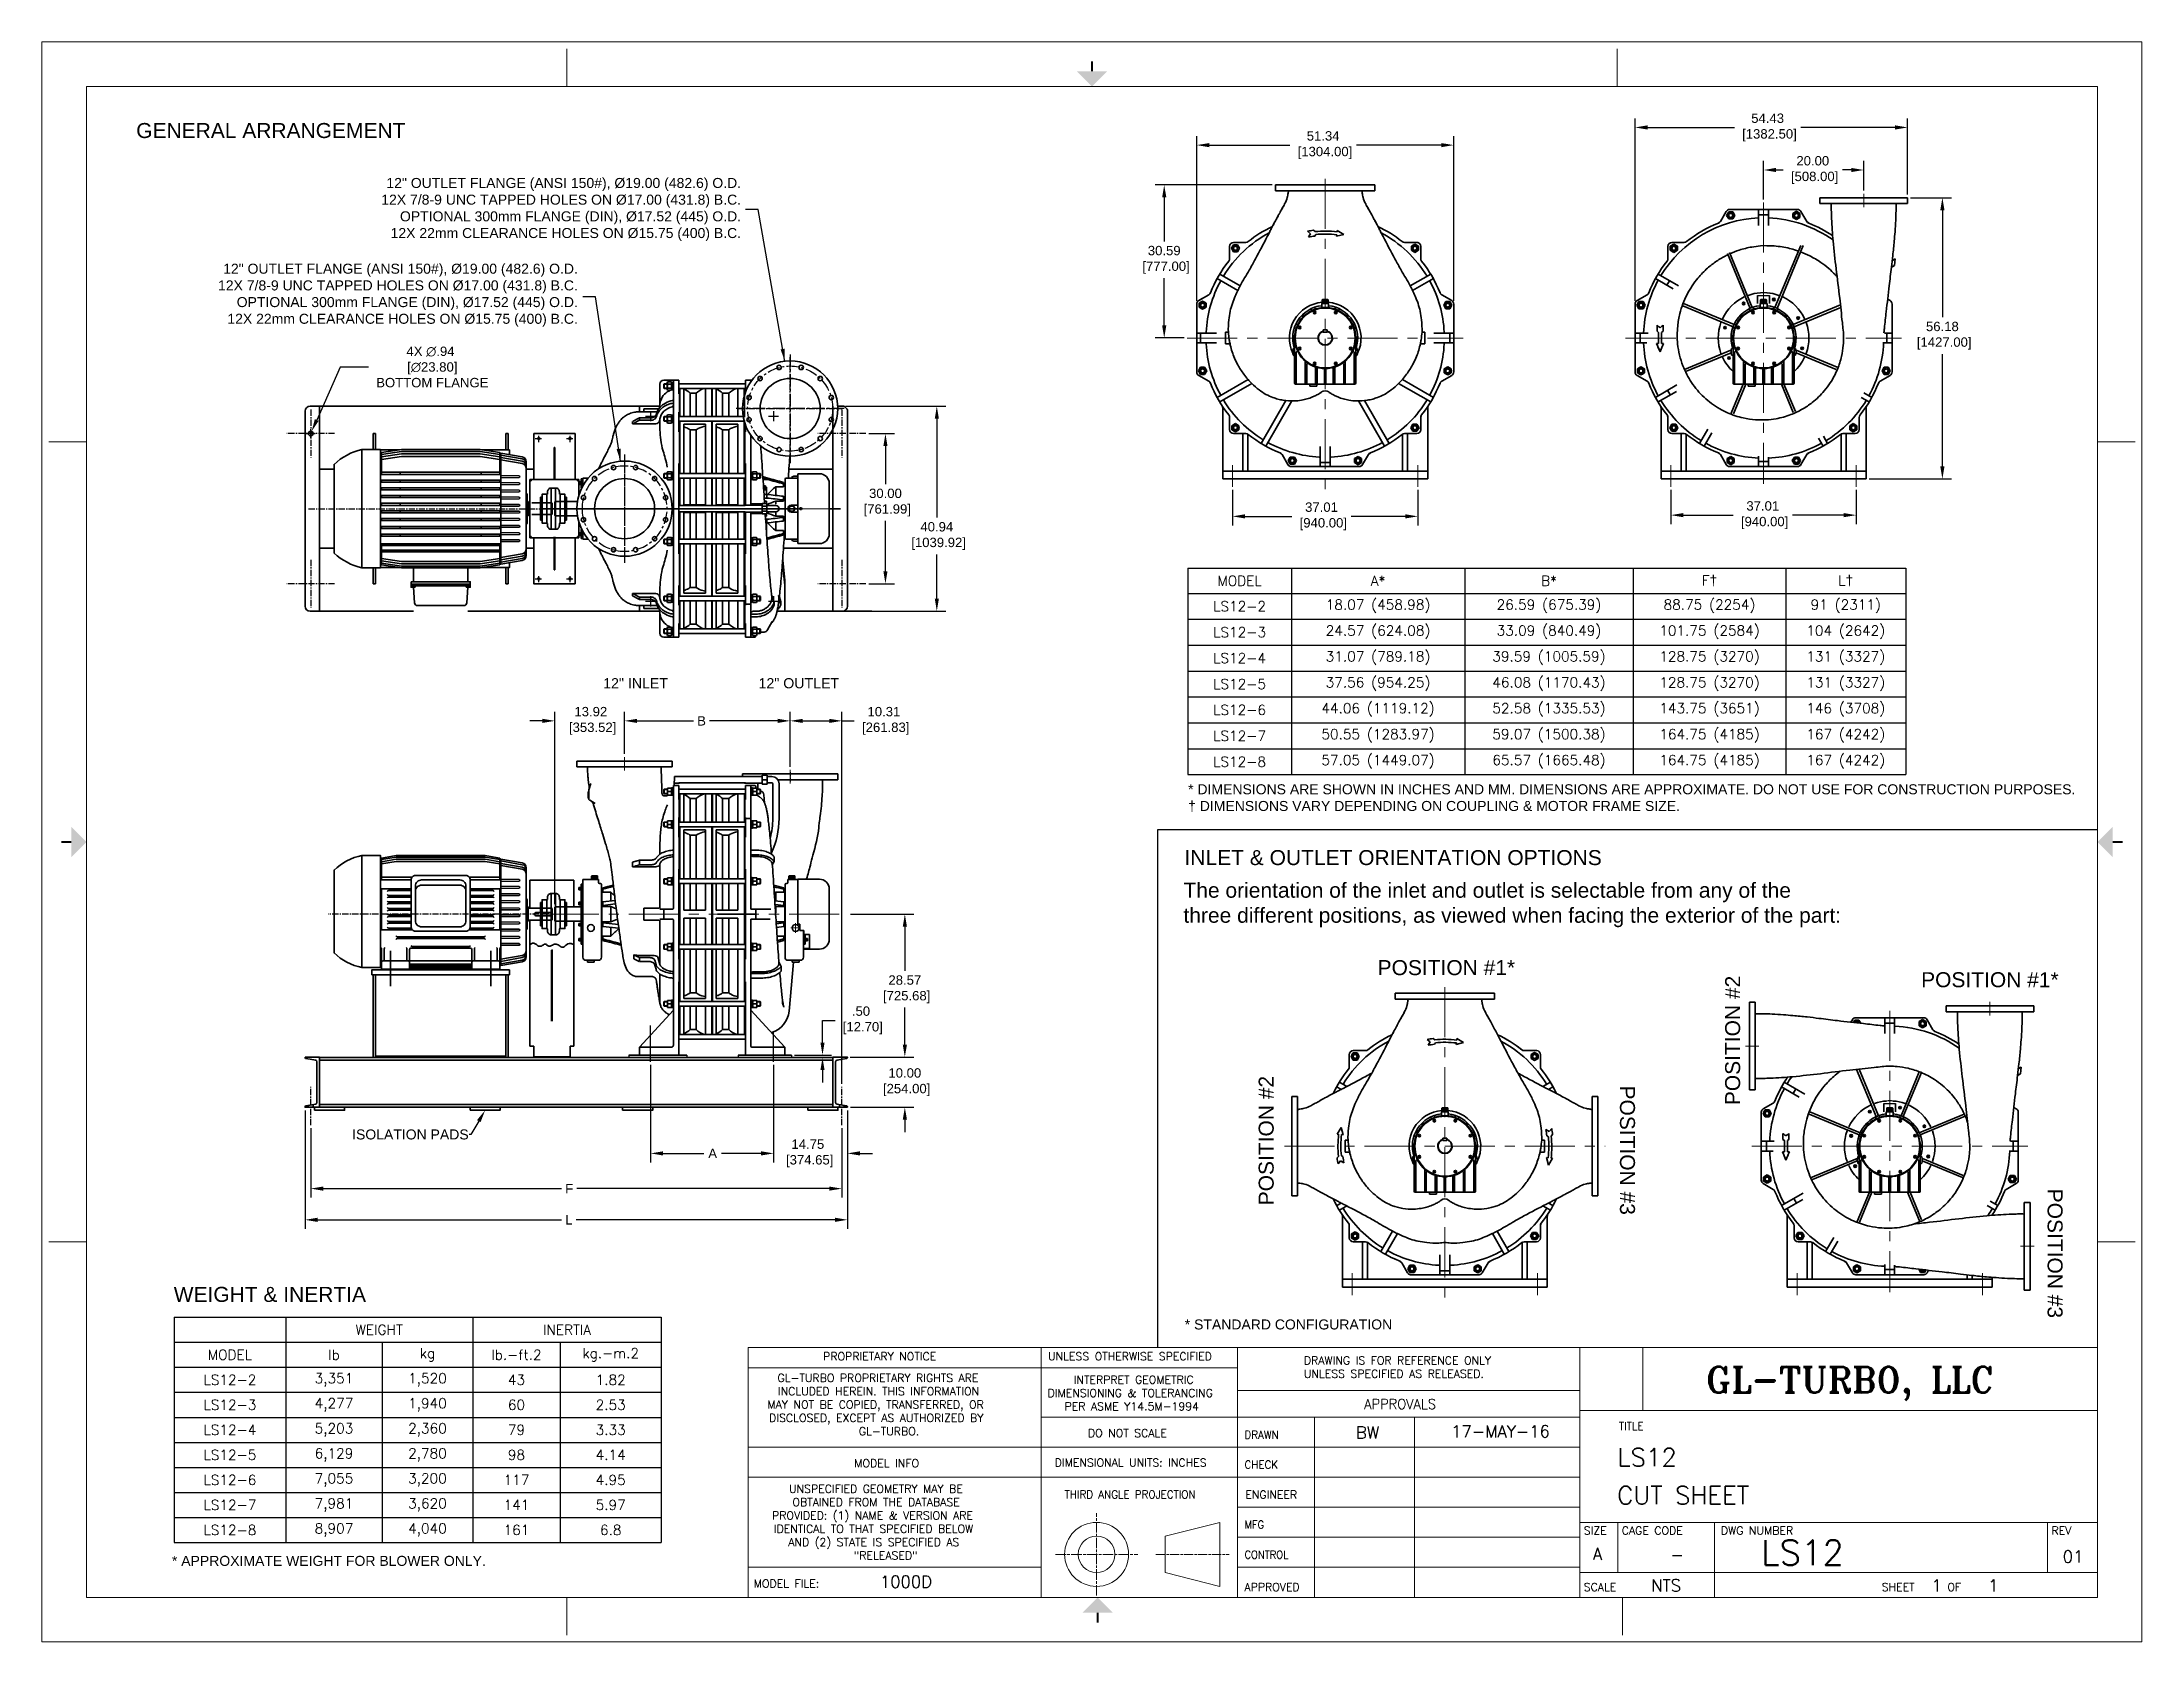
# Model space of a CAD drawing. Header units: inches. Extents: x 452 to 872, y 136 to 456.
import ezdxf
from ezdxf import colors
from ezdxf.entities.mleader import LeaderData, LeaderLine
from ezdxf.enums import TextEntityAlignment as Align
from ezdxf.math import Vec2, Vec3

# ---------------------------------------------------------------- set-up
doc = ezdxf.new("R2010")
doc.units = ezdxf.units.IN
doc.header["$MEASUREMENT"] = 0
doc.set_wipeout_variables(frame=1)
for name, pattern in [('CENTER', [2, 1.25, -0.25, 0.25, -0.25]), ('CHAIN', [0.7087, 0.4724, -0.0591, 0.1181, -0.0591]), ('点画线', [16, 10, -2, 2, -2])]:
    doc.linetypes.add(name, pattern=pattern)
for name, color, linetype in [('CL', 1, 'CENTER'), ('Title Block', 7, 'Continuous'), ('TXT', 7, 'Continuous')]:
    doc.layers.add(name, color=color, linetype=linetype)
doc.layers.add('中心线层', color=1, linetype='点画线', lineweight=18)
doc.layers.add('粗实线层', color=7, linetype='Continuous', lineweight=35)
doc.styles.add('ACANSTS', font='romans.shx', dxfattribs={"height": 1})
doc.styles.add('Roman', font='romans')
doc.styles.add('ROMANS', font='romant.shx', dxfattribs={"height": 3.5})
doc.styles.get("Standard").update_dxf_attribs({"font": 'arial.ttf'})
doc.dimstyles.new('STANDARD 2 PLCS', dxfattribs={"dimtxt": 0.125, "dimasz": 0.18, "dimexe": 0.18, "dimexo": 0.0625, "dimgap": 0.09, "dimtad": 0, "dimtih": 1, "dimtoh": 1, "dimzin": 4, "dimdsep": 46, "dimtxsty": 'Standard', "dimcen": 0.09, "dimaunit": 1, "dimadec": 0, "dimazin": 1, "dimtfac": 1, "dimtofl": 0, "dimtmove": 1, "dimatfit": 3, "dimfxl": 1, "dimtolj": 1, "dimtzin": 4, "dimarcsym": 0})

msp = doc.modelspace()

# ---------------------------------------------------------------- texts
at = {"char_height": 2, "attachment_point": 6}
for insert in [(591.94, 422.278), (559.33, 405.147)]:
    msp.add_mtext('12" OUTLET FLANGE (ANSI 150#), %%C19.00 (482.6) O.D.\\P12X 7/8-9 UNC TAPPED HOLES ON %%C17.00 (431.8) B.C.\\POPTIONAL 300mm FLANGE (DIN), %%C17.52 (445) O.D.\\P12X 22mm CLEARANCE HOLES ON %%C15.75 (400) B.C.', dxfattribs=dict(at, insert=insert))
at = {"lineweight": 15, "char_height": 2, "attachment_point": 1}
for s, width, insert in [('* DIMENSIONS ARE SHOWN IN INCHES AND MM. DIMENSIONS ARE APPROXIMATE. DO NOT USE FOR CONSTRUCTION PURPOSES.\\P† DIMENSIONS VARY DEPENDING ON COUPLING & MOTOR FRAME SIZE.', 187.1941, (681.242, 307.452)), ('* STANDARD CONFIGURATION', 132.13105, (680.568, 200.535)), ('* APPROXIMATE WEIGHT FOR BLOWER ONLY.', 71.31853, (478.23, 153.306))]:
    msp.add_mtext_dynamic_manual_height_columns(s, width=width, gutter_width=1, heights=[0], dxfattribs=dict(at, insert=insert))
at = {"insert": (680.314, 287.785), "char_height": 3, "attachment_point": 1}
msp.add_mtext_dynamic_manual_height_columns('The orientation of the inlet and outlet is selectable from any of the \\Pthree different positions, as viewed when facing the exterior of the part:', width=166.54562, gutter_width=1, heights=[0], dxfattribs=at)
at = {"char_height": 3, "attachment_point": 1}
for s, width, insert, rotation in [('POSITION #2', 26.20857, (788.525, 243.348), 90), ('POSITION #2', 30.00039, (695.337, 223.34), 90), ('POSITION #3', 35.28745, (770.519, 247.272), 270), ('POSITION #3', 29.86285, (855.949, 226.66), 270)]:
    msp.add_mtext_dynamic_manual_height_columns(s, width=width, gutter_width=1, heights=[0], dxfattribs=dict(at, insert=insert, rotation=rotation))
at = {"layer": 'TXT', "lineweight": 5}
for s, height, p in [('GENERAL ARRANGEMENT', 3, (497.992, 436.556)), ('12" INLET', 2.025, (570.865, 326.626)), ('12" OUTLET', 2.025, (603.477, 326.626)), ('INLET & OUTLET ORIENTATION OPTIONS', 3, (722.205, 291.307)), ('POSITION #1*', 3, (732.837, 269.323)), ('POSITION #1*', 3, (841.421, 266.91)), ('WEIGHT & INERTIA', 3, (497.798, 204.045))]:
    msp.add_text(s, height=height, dxfattribs=at).set_placement(p, align=Align.CENTER)

# ---------------------------------------------------------------- blocks, each defined once
blk = doc.blocks.new('*T13')
at = {"layer": 'Title Block', "color": 0, "linetype": 'ByBlock', "lineweight": -2, "transparency": 16777216}
for p, q in [((0, 0), (97.33, 0)), ((0, 0), (0, -45)), ((22.32, 0), (22.32, -45)), ((59.66, 0), (59.66, -45)), ((97.33, 0), (97.33, -45)), ((0, -5), (97.33, -5)), ((41.58, -5), (41.58, -45)), ((77.13, -5), (77.13, -45)), ((0, -10), (97.33, -10)), ((0, -15), (97.33, -15)), ((0, -20), (97.33, -20)), ((0, -25), (97.33, -25)), ((0, -30), (97.33, -30)), ((0, -35), (97.33, -35)), ((0, -40), (97.33, -40)), ((0, -45), (97.33, -45))]:
    blk.add_line(p, q, dxfattribs=at)
at = {"layer": 'Title Block', "color": 0, "lineweight": 15, "transparency": 16777216, "char_height": 2, "attachment_point": 5, "style": 'Roman'}
for s, insert, width in [('WEIGHT', (40.99, -2.5), 35.214), ('INERTIA', (78.5, -2.5), 35.5469), ('MODEL', (11.16, -7.5), 20.1933), ('lb', (31.95, -7.5), 17.1378), ('kg', (50.62, -7.5), 15.9499), ('lb.-ft.2', (68.4, -7.5), 15.347), ('kg.-m.2', (87.23, -7.5), 18.0737), ('LS12-2', (11.16, -12.5), 20.1933), ('3,351', (31.95, -12.5), 17.1378), ('1,520', (50.62, -12.5), 15.9499), ('43', (68.4, -12.5), 15.347), ('1.82', (87.23, -12.5), 18.0737), ('LS12-3', (11.16, -17.5), 20.1933), ('4,277', (31.95, -17.5), 17.1378), ('1,940', (50.62, -17.5), 15.9499), ('60', (68.4, -17.5), 15.347), ('2.53', (87.23, -17.5), 18.0737), ('LS12-4', (11.16, -22.5), 20.1933), ('5,203', (31.95, -22.5), 17.1378), ('2,360', (50.62, -22.5), 15.9499), ('79', (68.4, -22.5), 15.347), ('3.33', (87.23, -22.5), 18.0737), ('LS12-5', (11.16, -27.5), 20.1933), ('6,129', (31.95, -27.5), 17.1378), ('2,780', (50.62, -27.5), 15.9499), ('98', (68.4, -27.5), 15.347), ('4.14', (87.23, -27.5), 18.0737), ('LS12-6', (11.16, -32.5), 20.1933), ('7,055', (31.95, -32.5), 17.1378), ('3,200', (50.62, -32.5), 15.9499), ('117', (68.4, -32.5), 15.347), ('4.95', (87.23, -32.5), 18.0737), ('LS12-7', (11.16, -37.5), 20.1933), ('7,981', (31.95, -37.5), 17.1378), ('3,620', (50.62, -37.5), 15.9499), ('141', (68.4, -37.5), 15.347), ('5.97', (87.23, -37.5), 18.0737), ('LS12-8', (11.16, -42.5), 20.1933), ('8,907', (31.95, -42.5), 17.1378), ('4,040', (50.62, -42.5), 15.9499), ('161', (68.4, -42.5), 15.347), ('6.8', (87.23, -42.5), 18.0737)]:
    blk.add_mtext(s, dxfattribs=dict(at, insert=insert, width=width))
blk = doc.blocks.new('*T14')
at = {"layer": 'Title Block', "color": 0, "linetype": 'ByBlock', "lineweight": -2, "transparency": 16777216}
for p, q in [((0, 0), (143.44, 0)), ((0, 0), (0, -41.22)), ((20.69, 0), (20.69, -41.22)), ((55.32, 0), (55.32, -41.22)), ((88.99, 0), (88.99, -41.22)), ((119.45, 0), (119.45, -41.22)), ((143.44, 0), (143.44, -41.22)), ((0, -5), (143.44, -5)), ((0, -10.17), (143.44, -10.17)), ((0, -15.35), (143.44, -15.35)), ((0, -20.52), (143.44, -20.52)), ((0, -25.7), (143.44, -25.7)), ((0, -30.87), (143.44, -30.87)), ((0, -36.04), (143.44, -36.04)), ((0, -41.22), (143.44, -41.22))]:
    blk.add_line(p, q, dxfattribs=at)
at = {"layer": 'Title Block', "color": 0, "lineweight": 15, "transparency": 16777216, "char_height": 2, "attachment_point": 5, "style": 'Roman'}
for s, insert, width in [('MODEL', (10.34, -2.5), 18.5593), ('A*', (38, -2.5), 32.5057), ('B*', (72.15, -2.5), 31.5466), ('F{\\fArial|b0|i0|c0|p34;†}', (104.22, -2.5), 28.3287), ('L{\\fArial|b0|i0|c0|p34;†}', (131.44, -2.5), 21.8715), ('LS12-2', (10.34, -7.59), 18.5593), ('18.07 (458.98)', (38, -7.59), 32.5057), ('26.59 (675.39)', (72.15, -7.59), 31.5466), ('88.75 (2254)', (104.22, -7.59), 28.3287), ('91 (2311)', (131.44, -7.59), 22.9346), ('LS12-3', (10.34, -12.76), 18.5593), ('24.57 (624.08)', (38, -12.76), 32.5057), ('33.09 (840.49)', (72.15, -12.76), 31.5466), ('101.75 (2584)', (104.22, -12.76), 29.3919), ('104 (2642)', (131.44, -12.76), 22.9346), ('31.07 (789.18)', (38, -17.93), 32.5057), ('39.59 (1005.59)', (72.15, -17.93), 31.5466), ('128.75 (3270)', (104.22, -17.93), 29.3919), ('131 (3327)', (131.44, -17.93), 22.9346), ('LS12-4', (10.34, -17.93), 18.5593), ('LS12-5', (10.34, -23.11), 18.5593), ('37.56 (954.25)', (38, -23.11), 32.5057), ('46.08 (1170.43)', (72.15, -23.11), 31.5466), ('128.75 (3270)', (104.22, -23.11), 29.3919), ('131 (3327)', (131.44, -23.11), 22.9346), ('LS12-6', (10.34, -28.28), 18.5593), ('44.06 (1119.12)', (38, -28.28), 32.5057), ('52.58 (1335.53)', (72.15, -28.28), 31.5466), ('143.75 (3651)', (104.22, -28.28), 29.3919), ('146 (3708)', (131.44, -28.28), 22.9346), ('LS12-7', (10.34, -33.46), 18.5593), ('50.55 (1283.97)', (38, -33.46), 32.5057), ('59.07 (1500.38)', (72.15, -33.46), 31.5466), ('164.75 (4185)', (104.22, -33.46), 29.3919), ('167 (4242)', (131.44, -33.46), 22.9346), ('LS12-8', (10.34, -38.63), 18.5593), ('57.05 (1449.07)', (38, -38.63), 32.5057), ('65.57 (1665.48)', (72.15, -38.63), 31.5466), ('164.75 (4185)', (104.22, -38.63), 29.3919), ('167 (4242)', (131.44, -38.63), 22.9346)]:
    blk.add_mtext(s, dxfattribs=dict(at, insert=insert, width=width))
blk = doc.blocks.new('CF35进气1#-1')
at = {"layer": '中心线层'}
blk.add_line((15, 289.8), (15, 301.1), dxfattribs=at)
at = {"layer": '粗实线层'}
for p, q in [((-33.3, 298.4), (63.3, 298.4)), ((-33.3, 292.4), (-33.3, 298.4)), ((63.3, 292.4), (63.3, 298.4)), ((-35.6, 282.8), (-40.6, 282.8)), ((-35.5, 273.4), (-35.6, 282.8)), ((63.3, 292.4), (-33.3, 292.4)), ((-35.6, 276), (-40.6, 276)), ((-40.6, 265), (-40.6, 236.5)), ((-40.6, 265), (-40, 265)), ((-40, 259.5), (-40, 273.4)), ((-40, 273.4), (-34.6, 273.4)), ((-34.6, 149), (-34.6, 273.4)), ((-34.6, 271.8), (-33.9, 271.8)), ((-34.6, 263), (-33.9, 263)), ((-33.9, 271.8), (-33.9, 263)), ((-32.7, 271.1), (-33.9, 271.1)), ((-32.7, 263.8), (-33.9, 263.8)), ((-32.7, 263.8), (-32.7, 271.1)), ((-28.4, 271), (-32.7, 271)), ((-32.7, 263.8), (-28.4, 263.8)), ((-32.4, 267.4), (-28.7, 267.4)), ((-28.4, 271), (-28.4, 263.8)), ((-28.4, 269.8), (-25.3, 269.8)), ((-28.4, 269.5), (-24.9, 269.5)), ((-28.4, 265.3), (-24.9, 265.3)), ((-28.4, 265), (-25.3, 265)), ((-25.3, 269.8), (-25.3, 267.4)), ((-24.9, 269.4), (-25.3, 269.8)), ((-25.3, 267.4), (-25.3, 265)), ((-24.9, 265.4), (-25.3, 265)), ((-24.9, 269.5), (-24.9, 265.3)), ((50.4, 258.5), (44.8, 255.2)), ((51.3, 269.2), (49.3, 275.5)), ((51.4, 268.6), (51.4, 260.2)), ((52, 261.1), (52, 266.9)), ((-40, 236.5), (-40.6, 236.5)), ((-40, 221.1), (-40, 240.9)), ((-34.6, 238.5), (-33.9, 238.5)), ((-33.9, 238.5), (-33.9, 229.7)), ((-32.7, 237.7), (-33.9, 237.7)), ((-28.4, 237.7), (-32.7, 237.7)), ((-32.7, 230.4), (-32.7, 237.7)), ((-28.4, 237.7), (-28.4, 230.5)), ((-25.1, 236.5), (-28.4, 236.5)), ((-28.4, 236.2), (-24.7, 236.2)), ((-25.1, 236.5), (-25.1, 234.1)), ((-24.7, 236.1), (-25.1, 236.5)), ((-24.7, 236.2), (-24.7, 232)), ((-40, 231.7), (-40.6, 231.7)), ((-40.6, 231.7), (-40.6, 178.7)), ((-34.6, 229.7), (-33.9, 229.7)), ((-32.7, 230.4), (-33.9, 230.4)), ((-32.7, 230.5), (-28.4, 230.5)), ((-32.4, 234.1), (-28.7, 234.1)), ((-28.4, 232), (-24.7, 232)), ((-25.1, 231.7), (-28.4, 231.7)), ((-25.1, 234.1), (-25.1, 231.7)), ((-24.7, 232.1), (-25.1, 231.7)), ((-20.9, 213.9), (-20.9, 203.8)), ((-34.6, 203.2), (-34.6, 207.9)), ((-20.9, 194), (-20.9, 149)), ((-20.9, 194), (-20.5, 192.8)), ((-11.4, 197.9), (-11.5, 197.9)), ((-11.4, 197.9), (-11.5, 197.9)), ((0, 193.1), (0, 197.9)), ((0, 193.1), (0, 197.9)), ((0, 197.9), (3.2, 196.9)), ((3.2, 196.9), (3.5, 196.8)), ((3.5, 196.8), (6.9, 195.8)), ((-40, 178.7), (-40.6, 178.7)), ((-40, 173.9), (-40.6, 173.9)), ((-40.6, 173.9), (-40.6, 112.1)), ((-40, 97.2), (-40, 188.8)), ((-34.6, 180.7), (-33.9, 180.7)), ((-34.6, 171.9), (-33.9, 171.9)), ((-33.9, 180.7), (-33.9, 171.9)), ((-32.7, 180), (-33.9, 180)), ((-32.7, 172.7), (-33.9, 172.7)), ((-32.7, 172.7), (-32.7, 180)), ((-28.4, 179.9), (-32.7, 179.9)), ((-32.7, 172.7), (-28.4, 172.7)), ((-32.4, 176.3), (-28.7, 176.3)), ((-28.4, 179.9), (-28.4, 172.7)), ((-25.1, 178.7), (-28.4, 178.7)), ((-28.4, 178.4), (-24.7, 178.4)), ((-28.4, 174.2), (-24.7, 174.2)), ((-25.1, 173.9), (-28.4, 173.9)), ((-24.7, 178.3), (-25.1, 178.7)), ((-25.1, 178.7), (-25.1, 176.3)), ((-25.1, 176.3), (-25.1, 173.9)), ((-24.7, 174.3), (-25.1, 173.9)), ((-24.7, 178.4), (-24.7, 174.2)), ((26.5, 171), (26.2, 171.1)), ((26.7, 172.5), (26.4, 172.6)), ((38.5, 99.2), (38.5, 173)), ((39.5, 174), (40.4, 174)), ((41.4, 178), (41.4, 175)), ((57.4, 178), (41.4, 178)), ((42.7, 182), (42.4, 181.7)), ((42.4, 181.7), (42.5, 181.8)), ((42.4, 178.8), (42.4, 181.7)), ((42.4, 178.8), (42.4, 181.7)), ((42.4, 181.7), (42.4, 181.7)), ((48.4, 178.8), (42.4, 178.8)), ((42.4, 178), (42.4, 178.6)), ((42.4, 178.6), (48.4, 178.6)), ((42.5, 181.8), (42.5, 178.8)), ((43, 181.8), (42.5, 181.8)), ((42.6, 178.6), (42.6, 178.8)), ((48.1, 182), (42.7, 182)), ((43, 181.8), (43, 181.7)), ((43, 178.8), (43, 181.7)), ((43.7, 181.7), (43, 181.7)), ((43.7, 181.8), (43.7, 178.8)), ((44.9, 181.8), (43.7, 181.8)), ((43.7, 181.7), (43.7, 181.8)), ((43.7, 178.8), (43.7, 181.7)), ((44.9, 178.8), (44.9, 181.8)), ((45.9, 181.7), (44.9, 181.7)), ((45.9, 178.8), (45.9, 181.8)), ((47.1, 181.8), (45.9, 181.8)), ((47.1, 181.8), (47.1, 178.8)), ((47.1, 181.8), (47.1, 181.7)), ((47.1, 178.8), (47.1, 181.7)), ((47.8, 181.7), (47.1, 181.7)), ((48.3, 181.8), (47.8, 181.8)), ((47.8, 181.7), (47.8, 181.8)), ((47.8, 178.8), (47.8, 181.7)), ((48.1, 182), (48.4, 181.7)), ((48.2, 178.6), (48.2, 178.8)), ((48.3, 181.8), (48.3, 178.8)), ((48.3, 181.8), (48.4, 181.7)), ((48.4, 178.8), (48.4, 181.7)), ((48.4, 178.8), (48.4, 181.7)), ((48.4, 181.7), (48.4, 181.7)), ((48.4, 178), (48.4, 178.6)), ((57.4, 111.8), (57.4, 178)), ((59, 173.4), (57.4, 173.4)), ((59, 112.6), (59, 173.4)), ((29.1, 150.7), (23.5, 148.5)), ((37.1, 151.9), (24.1, 153.3)), ((37.1, 155.6), (24.5, 157)), ((37.1, 165.3), (29.1, 165.3)), ((29.1, 156.5), (29.1, 165.3)), ((37.1, 150.7), (29.1, 150.7)), ((29.1, 135.3), (29.1, 150.7)), ((37.1, 169.7), (37.1, 165.3)), ((38.1, 168), (37.1, 168)), ((37.1, 155.6), (37.1, 150.7)), ((38.1, 118), (38.1, 168)), ((38.1, 168), (38.5, 168)), ((59.3, 170.5), (59, 170.5)), ((59.3, 167.3), (59, 167.3)), ((59.3, 155.3), (59, 155.3)), ((59.3, 152.1), (59, 152.1)), ((85.4, 150.3), (59, 150.3)), ((59.3, 170.5), (59.3, 167.3)), ((59.7, 170.1), (59.3, 170.1)), ((59.7, 167.6), (59.3, 167.6)), ((59.3, 155.3), (59.3, 152.1)), ((59.7, 154.9), (59.3, 154.9)), ((59.7, 152.5), (59.3, 152.5)), ((59.7, 170.2), (59.7, 167.6)), ((59.7, 170.2), (61.3, 170.2)), ((59.7, 170.2), (61.3, 170.2)), ((59.7, 167.6), (61.3, 167.6)), ((59.7, 167.6), (61.3, 167.6)), ((59.7, 155), (59.7, 152.4)), ((59.7, 155), (61.3, 155)), ((59.7, 155), (61.3, 155)), ((59.7, 152.4), (61.3, 152.4)), ((59.7, 152.4), (61.3, 152.4)), ((61.3, 170.2), (61.3, 167.6)), ((61.3, 170.2), (61.3, 170.1)), ((61.3, 170.1), (61.3, 167.6)), ((61.3, 167.6), (61.3, 167.6)), ((61.3, 155), (61.3, 152.5)), ((61.3, 155), (61.3, 152.4)), ((61.3, 155), (61.3, 155)), ((61.3, 152.5), (61.3, 152.4)), ((85.4, 135.7), (85.4, 150.3)), ((85.7, 150), (85.4, 150.3)), ((85.7, 136), (85.7, 150)), ((-34.6, 10), (-34.6, 137)), ((-33.6, 148), (-20.7, 148)), ((-33.6, 138), (-20.7, 138)), ((-24.7, 148), (-24.7, 138)), ((-20.9, 137), (-20.9, 92)), ((-4.7, 149), (-20.1, 149)), ((-4.7, 137), (-20.1, 137)), ((-4.7, 149), (-4.7, 137)), ((37.1, 130.4), (20.8, 128.6)), ((37.1, 134.1), (21.3, 132.4)), ((22.1, 138), (29.1, 135.3)), ((37.1, 135.3), (29.1, 135.3)), ((29.1, 120.7), (29.1, 129.5)), ((37.1, 130.4), (37.1, 135.3)), ((57.2, 133.1), (57.2, 99.2)), ((85.4, 135.7), (59, 135.7)), ((59.3, 133.9), (59, 133.9)), ((59.3, 130.7), (59, 130.7)), ((59.3, 133.9), (59.3, 130.7)), ((59.7, 133.5), (59.3, 133.5)), ((59.7, 131.1), (59.3, 131.1)), ((59.7, 133.6), (59.7, 131)), ((59.7, 133.6), (61.3, 133.6)), ((59.7, 133.6), (61.3, 133.6)), ((59.7, 131), (61.3, 131)), ((59.7, 131), (61.3, 131)), ((61.3, 133.6), (61.3, 131)), ((61.3, 133.6), (61.3, 133.5)), ((61.3, 133.5), (61.3, 131)), ((61.3, 131), (61.3, 131)), ((85.7, 136), (85.4, 135.7)), ((-40.6, 112.1), (-40, 112.1)), ((-40.6, 107.3), (-40, 107.3)), ((-40.6, 107.3), (-40.6, 54.3)), ((-34.6, 114.1), (-33.9, 114.1)), ((-33.9, 114.1), (-33.9, 105.3)), ((-32.7, 113.3), (-33.9, 113.3)), ((-28.4, 113.3), (-32.7, 113.3)), ((-32.7, 106), (-32.7, 113.3)), ((-32.4, 109.7), (-28.7, 109.7)), ((-28.4, 113.3), (-28.4, 106.1)), ((-28.4, 112.1), (-25.3, 112.1)), ((-28.4, 111.8), (-24.9, 111.8)), ((-28.4, 107.6), (-24.9, 107.6)), ((-28.4, 107.3), (-25.3, 107.3)), ((-24.9, 111.7), (-25.3, 112.1)), ((-25.3, 112.1), (-25.3, 109.7)), ((-25.3, 109.7), (-25.3, 107.3)), ((-24.9, 107.7), (-25.3, 107.3)), ((-24.9, 111.8), (-24.9, 107.6)), ((18.4, 111.8), (20.2, 111.8)), ((18.6, 113.3), (20.2, 113.3)), ((20.2, 111.8), (20.2, 113.3)), ((37.1, 120.7), (29.1, 120.7)), ((37.1, 116.3), (37.1, 120.7)), ((38.1, 118), (37.1, 118)), ((37.1, 118), (38.1, 118)), ((38.1, 118), (38.5, 118)), ((57.4, 111.8), (57.2, 111.8)), ((59, 112.6), (57.4, 112.6)), ((59.3, 118.7), (59, 118.7)), ((59.3, 115.5), (59, 115.5)), ((59.3, 118.7), (59.3, 115.5)), ((59.7, 118.4), (59.3, 118.4)), ((59.7, 115.9), (59.3, 115.9)), ((59.7, 118.4), (59.7, 115.8)), ((59.7, 118.4), (61.3, 118.4)), ((59.7, 118.4), (61.3, 118.4)), ((59.7, 115.8), (61.3, 115.8)), ((59.7, 115.8), (61.3, 115.8)), ((61.3, 118.4), (61.3, 115.9)), ((61.3, 118.4), (61.3, 115.8)), ((61.3, 118.4), (61.3, 118.4)), ((61.3, 115.9), (61.3, 115.8)), ((-34.6, 105.3), (-33.9, 105.3)), ((-32.7, 106), (-33.9, 106)), ((-32.7, 106.1), (-28.4, 106.1)), ((-18.8, 99.2), (-20.9, 92)), ((-15.6, 96.3), (-16.9, 91.7)), ((-15.4, 92.3), (-16.9, 87)), ((-9.3, 98.9), (-9.7, 98.9)), ((-9.3, 98.9), (-9.7, 98.9)), ((0, 99), (-2.2, 99)), ((0, 94.9), (-2.2, 94.9)), ((0, 94.9), (0, 99)), ((0, 94.9), (0, 99)), ((54.2, 96.2), (41.5, 96.2)), ((45.7, 96.2), (45.7, 94.2)), ((45.7, 94.2), (52.7, 94.2)), ((52.7, 96.2), (52.7, 94.2)), ((-40, 0), (-40, 74.3)), ((-34.6, 78.1), (-34.6, 82.8)), ((-32, 83), (-32.1, 83)), ((-32, 78.3), (-32, 78.3)), ((-32, 78.3), (-32, 78.3)), ((-20.9, 82.2), (-20.9, 52.5)), ((-40.6, 54.3), (-40, 54.3)), ((-40.6, 49.5), (-40, 49.5)), ((-40.6, 49.5), (-40.6, 21)), ((-34.6, 56.3), (-33.9, 56.3)), ((-34.6, 47.5), (-33.9, 47.5)), ((0, 8), (-34.6, 45.7)), ((-33.9, 56.3), (-33.9, 47.5)), ((-32.7, 55.6), (-33.9, 55.6)), ((-32.7, 48.3), (-33.9, 48.3)), ((-32.7, 48.3), (-32.7, 55.6)), ((-28.4, 55.5), (-32.7, 55.5)), ((-32.7, 48.3), (-28.4, 48.3)), ((-32.4, 51.9), (-28.7, 51.9)), ((-28.4, 55.5), (-28.4, 48.3)), ((-28.4, 54.3), (-25.3, 54.3)), ((-28.4, 54), (-24.9, 54)), ((-28.4, 49.8), (-24.9, 49.8)), ((-28.4, 49.5), (-25.3, 49.5)), ((-24.9, 53.9), (-25.3, 54.3)), ((-25.3, 54.3), (-25.3, 51.9)), ((-25.3, 51.9), (-25.3, 49.5)), ((-24.9, 49.9), (-25.3, 49.5)), ((-24.9, 54), (-24.9, 49.8)), ((-40.6, 21), (-40, 21)), ((0, 0), (-40, 0)), ((0, 8), (-32.6, 8)), ((0, 8), (0, 0))]:
    blk.add_line(p, q, dxfattribs=at)
blk.add_lwpolyline([(51.4, 266.9), (51.4, 260.9), (52, 260.9), (52, 266.9)], close=True, dxfattribs=at)
blk.add_circle((49.2, 129), 3.5, dxfattribs=at)
for centre, radius, start, end in [((49.1, 255.4), 2, 120.0379, 163.6048), ((49.4, 260.2), 2, 300.0379, 360), ((52.8, 271.2), 2, 169.6816, 197.8713), ((49.4, 268.6), 2, 0, 17.8713), ((-35.1, 186), 21.9, 81.9001, 88.5898), ((-35.1, 181.3), 21.9, 81.9001, 88.5898), ((-11.5, 205.1), 12, 269.4449, 270.0071), ((-11.5, 205.1), 12, 269.4526, 270.0071), ((-917.7, -2717.3), 3051.6, 72.3641, 72.4983), ((155.2, 190.2), 148.4, 177.8349, 179.7062), ((2.6, 134.3), 56.8, 85.7006, 90.0932), ((39.5, 173), 1, 90, 180), ((40.4, 175), 1, 270, 0), ((3810.4, -3916.2), 5563.9, 132.8136, 132.8709), ((-33.6, 149), 1, 180, 270), ((-33.6, 137), 1, 90, 180), ((3810.4, 4202.2), 5563.9, 227.0696, 227.1864), ((-22.5, 93.3), 5.85, 341.6661, 344.2978), ((-22.5, 93.3), 5.85, 341.6834, 344.2979), ((-9.5, 82.9), 12, 89.9485, 91.9318), ((-9.5, 82.9), 12, 89.9485, 91.9376), ((1204.5, -2306.8), 2690.5, 116.4641, 116.5955), ((-322.7, 740), 721.4, 296.5751, 297.0627), ((41.5, 99.2), 3, 180, 270), ((54.2, 99.2), 3, 270, 0), ((-35.1, 104.5), 21.7, 271.3768, 278.0231), ((-32.6, 10), 2, 180, 270)]:
    blk.add_arc(centre, radius, start, end, dxfattribs=at)
for points, knots in [([(-22.1, 292.4), (-22.1, 291.7), (-22.1, 289.7), (-22.3, 286.6), (-22.4, 283.2), (-22.5, 280.5), (-22.6, 277.8), (-22.6, 275.2), (-22.9, 272), (-22.7, 268.9), (-22.9, 266.2), (-23.2, 264.4), (-23.8, 263.4), (-24.7, 263.1), (-25.9, 263), (-27.5, 263), (-28.8, 263.5), (-29.4, 263.8), (-29.5, 263.8)], [0, 0, 0, 0, 678.103729, 1992.94149, 3087.178594, 4032.578824, 4732.057365, 5749.895522, 6602.693033, 7885.98611, 8788.718943, 9321.42966, 9698.850652, 9882.33541, 10216.757098, 10900.30677, 11419.644181, 11557.195493, 11557.195493, 11557.195493, 11557.195493]), ([(52.7, 292.4), (52.7, 291.5), (52.6, 288.9), (52.3, 284.8), (52.1, 280.7), (51.7, 277.4), (51.3, 274.7), (51, 272.9), (50.9, 271.9), (50.8, 271.6), (50.8, 271.6)], [0, 0, 0, 0, 701.839552, 1985.597896, 3107.552509, 3833.17, 4572.151883, 5153.248843, 5275.643277, 5341.642398, 5341.642398, 5341.642398, 5341.642398]), ([(-32.7, 269.2), (-32.7, 269.5), (-32.6, 270.1), (-32.5, 270.7), (-32.4, 271)], [0, 0, 0, 0, 894.754066, 1796.236754, 1796.236754, 1796.236754, 1796.236754]), ([(-32.4, 267.4), (-32.5, 267.7), (-32.6, 268.3), (-32.7, 268.9), (-32.7, 269.2)], [0, 0, 0, 0, 895.934935, 1785.182594, 1785.182594, 1785.182594, 1785.182594]), ([(-32.7, 265.6), (-32.7, 265.9), (-32.6, 266.5), (-32.5, 267.1), (-32.4, 267.4)], [0, 0, 0, 0, 883.61487, 1773.871434, 1773.871434, 1773.871434, 1773.871434]), ([(-32.4, 263.8), (-32.5, 264.1), (-32.6, 264.7), (-32.7, 265.3), (-32.7, 265.6)], [0, 0, 0, 0, 884.710247, 1762.81844, 1762.81844, 1762.81844, 1762.81844]), ([(-28.7, 271), (-28.6, 270.7), (-28.5, 270.1), (-28.4, 269.5), (-28.4, 269.2)], [0, 0, 0, 0, 894.31314, 1781.951101, 1781.951101, 1781.951101, 1781.951101]), ([(-28.4, 269.2), (-28.4, 268.9), (-28.5, 268.3), (-28.6, 267.7), (-28.7, 267.4)], [0, 0, 0, 0, 882.125962, 1770.885589, 1770.885589, 1770.885589, 1770.885589]), ([(-28.7, 267.4), (-28.6, 267.1), (-28.5, 266.5), (-28.4, 265.9), (-28.4, 265.6)], [0, 0, 0, 0, 883.076529, 1759.563188, 1759.563188, 1759.563188, 1759.563188]), ([(-28.4, 265.6), (-28.4, 265.3), (-28.5, 264.7), (-28.6, 264.1), (-28.7, 263.8)], [0, 0, 0, 0, 870.975934, 1748.498561, 1748.498561, 1748.498561, 1748.498561]), ([(47.2, 256), (47.2, 255.8), (46.8, 254.7), (45.6, 250.9), (43.7, 244.8), (40.7, 235.1), (37.5, 225.1), (34, 213.7), (31.4, 205), (29.5, 197.1), (28.4, 189.6), (27.2, 179.3), (25.9, 168.9), (24.6, 157.6), (23.1, 145.1), (21, 130.1), (19, 115.6), (17.4, 104.8), (16.1, 96.6), (14.5, 89.8), (11.3, 84), (7.4, 81), (4.6, 79.9), (3.3, 79.7), (2, 79.6), (-1, 79.6), (-3.1, 79.6)], [0, 0, 0, 0, 44.958899, 208.360655, 724.745233, 1216.241888, 2059.523915, 2650.801625, 3397.587587, 3715.952974, 4146.646436, 4780.01149, 5611.817413, 6060.306135, 6860.188379, 7918.747002, 8828.491332, 9542.526804, 9914.697924, 10357.733534, 10804.493051, 11100.555301, 11232.632204, 11354.709409, 11406.819539, 11411.807395, 11411.807395, 11411.807395, 11411.807395]), ([(-32.7, 235.9), (-32.7, 236.2), (-32.6, 236.8), (-32.5, 237.4), (-32.4, 237.7)], [0, 0, 0, 0, 791.649225, 1589.251716, 1589.251716, 1589.251716, 1589.251716]), ([(-32.4, 234.1), (-32.5, 234.4), (-32.6, 235), (-32.7, 235.6), (-32.7, 235.9)], [0, 0, 0, 0, 792.061256, 1578.210552, 1578.210552, 1578.210552, 1578.210552]), ([(-28.7, 237.7), (-28.6, 237.4), (-28.5, 236.8), (-28.4, 236.2), (-28.4, 235.9)], [0, 0, 0, 0, 790.316073, 1574.733206, 1574.733206, 1574.733206, 1574.733206]), ([(-28.4, 235.9), (-28.4, 235.6), (-28.5, 235), (-28.6, 234.4), (-28.7, 234.1)], [0, 0, 0, 0, 778.910075, 1563.677621, 1563.677621, 1563.677621, 1563.677621]), ([(-24.1, 241.6), (-24.8, 243.9), (-26.1, 248.1), (-27.7, 252.1), (-28.4, 254)], [0, 0, 0, 0, 909.600775, 1639.642558, 1639.642558, 1639.642558, 1639.642558]), ([(-20.9, 213.9), (-21, 218.7), (-21.4, 228), (-22.9, 237.3), (-24.1, 241.6)], [0, 0, 0, 0, 774.329432, 1500.100444, 1500.100444, 1500.100444, 1500.100444]), ([(-32.7, 232.3), (-32.7, 232.6), (-32.6, 233.2), (-32.5, 233.8), (-32.4, 234.1)], [0, 0, 0, 0, 780.525023, 1566.916865, 1566.916865, 1566.916865, 1566.916865]), ([(-32.4, 230.5), (-32.5, 230.8), (-32.6, 231.4), (-32.7, 232), (-32.7, 232.3)], [0, 0, 0, 0, 780.85223, 1555.877434, 1555.877434, 1555.877434, 1555.877434]), ([(-28.7, 234.1), (-28.6, 233.8), (-28.5, 233.2), (-28.4, 232.6), (-28.4, 232.3)], [0, 0, 0, 0, 779.091759, 1552.369623, 1552.369623, 1552.369623, 1552.369623]), ([(-28.4, 232.3), (-28.4, 232), (-28.5, 231.4), (-28.6, 230.8), (-28.7, 230.5)], [0, 0, 0, 0, 767.772204, 1541.31537, 1541.31537, 1541.31537, 1541.31537]), ([(-34.6, 202.1), (-34.6, 202), (-34.4, 201.4), (-33.6, 201.2), (-33.2, 201.1)], [0, 0, 0, 0, 251.895133, 1377.48358, 1377.48358, 1377.48358, 1377.48358]), ([(-33.2, 201.1), (-31.6, 200.9), (-28.8, 200.3), (-24.3, 198.4), (-21.4, 196), (-20.9, 194)], [0, 0, 0, 0, 555.474553, 1045.697668, 1769.887741, 1769.887741, 1769.887741, 1769.887741]), ([(-17.4, 200.1), (-17.4, 200.3), (-17.8, 200.9), (-18.6, 202), (-20.1, 203.3), (-21.9, 204.6), (-24.1, 205.6), (-26.5, 206.5), (-29.2, 207.2), (-31.1, 207.6), (-32, 207.7)], [0, 0, 0, 0, 100.749703, 566.481011, 1084.691219, 1659.959337, 2291.480299, 2974.50855, 3701.628343, 4461.79912, 4461.79912, 4461.79912, 4461.79912]), ([(-17.3, 195.4), (-17.4, 195.5), (-17.8, 196.2), (-18.6, 197.3), (-20.1, 198.7), (-21.9, 199.9), (-24.1, 200.9), (-26.5, 201.8), (-29.2, 202.6), (-31.1, 202.9), (-32, 203)], [0, 0, 0, 0, 114.551556, 568.536035, 1073.677408, 1634.423837, 2249.977069, 2915.714135, 3624.422112, 4365.358903, 4365.358903, 4365.358903, 4365.358903]), ([(-20.5, 192.8), (-20.4, 192.2), (-18.9, 191.3), (-17.5, 191.1), (-16.6, 191.1)], [0, 0, 0, 0, 509.870779, 1259.076588, 1259.076588, 1259.076588, 1259.076588]), ([(-11.5, 197.9), (-12.2, 197.9), (-13.4, 198), (-15.1, 198.4), (-16.5, 199.1), (-17.1, 199.8), (-17.3, 200.1)], [0, 0, 0, 0, 686.622408, 1320.078781, 1858.321444, 2285.659543, 2285.659543, 2285.659543, 2285.659543]), ([(-11.6, 193.1), (-12.2, 193.1), (-13.5, 193.2), (-15.2, 193.6), (-16.5, 194.3), (-17.1, 195), (-17.3, 195.4)], [0, 0, 0, 0, 675.805651, 1295.842698, 1818.541507, 2233.145437, 2233.145437, 2233.145437, 2233.145437]), ([(0, 193.1), (-0.7, 193.1), (-2.2, 193.1), (-4.3, 193.1), (-6.4, 193.1), (-8.2, 193.1), (-9.9, 193.1), (-11, 193.1), (-11.5, 193.1)], [0, 0, 0, 0, 602.540462, 1189.257674, 1743.878725, 2249.38504, 2694.184343, 3118.810122, 3118.810122, 3118.810122, 3118.810122]), ([(0, 197.9), (-0.7, 197.9), (-2, 197.9), (-3.9, 197.9), (-5.7, 197.9), (-7.4, 197.9), (-9, 197.9), (-10.3, 197.9), (-11.1, 197.9), (-11.4, 197.9)], [0, 0, 0, 0, 613.644212, 1223.181431, 1810.273744, 2356.829666, 2847.49355, 3283.71732, 3597.660706, 3597.660706, 3597.660706, 3597.660706]), ([(-32.7, 178.1), (-32.7, 178.4), (-32.6, 179.1), (-32.5, 179.6), (-32.4, 179.9)], [0, 0, 0, 0, 613.513658, 1231.640988, 1231.640988, 1231.640988, 1231.640988]), ([(-32.4, 176.3), (-32.5, 176.6), (-32.6, 177.2), (-32.7, 177.8), (-32.7, 178.1)], [0, 0, 0, 0, 612.60686, 1220.64121, 1220.64121, 1220.64121, 1220.64121]), ([(-32.7, 174.5), (-32.7, 174.8), (-32.6, 175.5), (-32.5, 176), (-32.4, 176.3)], [0, 0, 0, 0, 602.436115, 1209.400444, 1209.400444, 1209.400444, 1209.400444]), ([(-32.4, 172.7), (-32.5, 173), (-32.6, 173.6), (-32.7, 174.2), (-32.7, 174.5)], [0, 0, 0, 0, 601.446412, 1198.404596, 1198.404596, 1198.404596, 1198.404596]), ([(-28.7, 179.9), (-28.6, 179.6), (-28.5, 179.1), (-28.4, 178.4), (-28.4, 178.1)], [0, 0, 0, 0, 610.548817, 1216.540481, 1216.540481, 1216.540481, 1216.540481]), ([(-28.4, 178.1), (-28.4, 177.8), (-28.5, 177.2), (-28.6, 176.6), (-28.7, 176.3)], [0, 0, 0, 0, 600.500606, 1205.51703, 1205.51703, 1205.51703, 1205.51703]), ([(-28.7, 176.3), (-28.6, 176), (-28.5, 175.5), (-28.4, 174.8), (-28.4, 174.5)], [0, 0, 0, 0, 599.362673, 1194.252662, 1194.252662, 1194.252662, 1194.252662]), ([(-28.4, 174.5), (-28.4, 174.2), (-28.5, 173.6), (-28.6, 173), (-28.7, 172.7)], [0, 0, 0, 0, 589.401029, 1183.232291, 1183.232291, 1183.232291, 1183.232291]), ([(-32.7, 111.5), (-32.7, 111.8), (-32.6, 112.4), (-32.5, 113), (-32.4, 113.3)], [0, 0, 0, 0, 409.375862, 821.830263, 821.830263, 821.830263, 821.830263]), ([(-32.4, 109.7), (-32.5, 110), (-32.6, 110.5), (-32.7, 111.2), (-32.7, 111.5)], [0, 0, 0, 0, 407.003012, 810.968145, 810.968145, 810.968145, 810.968145]), ([(-32.7, 107.9), (-32.7, 108.2), (-32.6, 108.8), (-32.5, 109.4), (-32.4, 109.7)], [0, 0, 0, 0, 398.448864, 799.89267, 799.89267, 799.89267, 799.89267]), ([(-32.4, 106.1), (-32.5, 106.4), (-32.6, 106.9), (-32.7, 107.6), (-32.7, 107.9)], [0, 0, 0, 0, 395.999973, 789.044839, 789.044839, 789.044839, 789.044839]), ([(-28.7, 113.3), (-28.6, 113), (-28.5, 112.4), (-28.4, 111.8), (-28.4, 111.5)], [0, 0, 0, 0, 404.24006, 805.462862, 805.462862, 805.462862, 805.462862]), ([(-28.4, 111.5), (-28.4, 111.2), (-28.5, 110.5), (-28.6, 110), (-28.7, 109.7)], [0, 0, 0, 0, 395.786484, 794.549317, 794.549317, 794.549317, 794.549317]), ([(-28.7, 109.7), (-28.6, 109.4), (-28.5, 108.8), (-28.4, 108.2), (-28.4, 107.9)], [0, 0, 0, 0, 393.178132, 783.42221, 783.42221, 783.42221, 783.42221]), ([(-28.4, 107.9), (-28.4, 107.6), (-28.5, 106.9), (-28.6, 106.4), (-28.7, 106.1)], [0, 0, 0, 0, 384.813902, 772.520258, 772.520258, 772.520258, 772.520258]), ([(-20.9, 92), (-21.4, 90), (-24.3, 87.6), (-28.8, 85.7), (-31.6, 85.1), (-33.2, 84.9)], [0, 0, 0, 0, 355.038645, 595.373521, 867.698305, 867.698305, 867.698305, 867.698305]), ([(-17, 91.4), (-17.1, 91), (-17.6, 90), (-18.6, 88.7), (-20.1, 87.3), (-21.9, 86.1), (-24.1, 85.1), (-26.5, 84.2), (-29.2, 83.4), (-31.1, 83.1), (-32, 83)], [0, 0, 0, 0, 156.756773, 362.801513, 592.063507, 846.568558, 1125.960497, 1428.139836, 1749.825767, 2086.133823, 2086.133823, 2086.133823, 2086.133823]), ([(-16.9, 87), (-17.1, 86.5), (-17.5, 85.4), (-18.6, 84), (-20.1, 82.7), (-21.9, 81.4), (-24.1, 80.4), (-26.5, 79.5), (-29.2, 78.8), (-31.1, 78.4), (-32, 78.3)], [0, 0, 0, 0, 176.91257, 371.388044, 587.777839, 827.987434, 1091.674878, 1376.859808, 1680.452391, 1993.071736, 1993.071736, 1993.071736, 1993.071736]), ([(-14.9, 100.9), (-15.8, 100.9), (-17.3, 100.7), (-18.7, 99.7), (-18.8, 99.2)], [0, 0, 0, 0, 410.072676, 688.740884, 688.740884, 688.740884, 688.740884]), ([(-9.7, 98.9), (-10.3, 98.9), (-11.6, 98.8), (-13.3, 98.4), (-14.7, 97.7), (-15.3, 97), (-15.5, 96.6)], [0, 0, 0, 0, 354.883104, 680.465891, 954.009323, 1169.924823, 1169.924823, 1169.924823, 1169.924823]), ([(-9.9, 94.9), (-10.5, 94.8), (-11.8, 94.7), (-13.5, 94.2), (-14.8, 93.4), (-15.3, 92.7), (-15.4, 92.3)], [0, 0, 0, 0, 349.619924, 664.125899, 922.992426, 1124.963876, 1124.963876, 1124.963876, 1124.963876]), ([(-2.2, 94.9), (-2.8, 94.9), (-4.1, 94.9), (-6, 94.9), (-7.8, 94.9), (-8.9, 94.9), (-9.5, 94.9)], [0, 0, 0, 0, 287.568684, 566.289085, 837.018464, 1085.93972, 1085.93972, 1085.93972, 1085.93972]), ([(-2.2, 99), (-2.8, 98.9), (-4.1, 98.9), (-5.9, 98.9), (-7.7, 98.9), (-8.8, 98.9), (-9.3, 98.9)], [0, 0, 0, 0, 307.14882, 602.757389, 890.468577, 1130.634682, 1130.634682, 1130.634682, 1130.634682]), ([(-2.2, 101), (-1.5, 101), (1.1, 101), (3.6, 101.3), (5.5, 101.7)], [0, 0, 0, 0, 159.476219, 626.709693, 626.709693, 626.709693, 626.709693]), ([(5.5, 97.6), (5.5, 97.9), (5.5, 99.3), (5.5, 100.7), (5.5, 101.7)], [0, 0, 0, 0, 138.14664, 601.819907, 601.819907, 601.819907, 601.819907]), ([(-33.2, 84.9), (-33.3, 84.9), (-33.9, 84.7), (-34.6, 84.3), (-34.6, 83.9)], [0, 0, 0, 0, 219.82493, 659.935031, 659.935031, 659.935031, 659.935031]), ([(-32, 78.3), (-32.3, 78.3), (-33.1, 78.1), (-34, 78.1), (-34.6, 78.1)], [0, 0, 0, 0, 151.775308, 617.835097, 617.835097, 617.835097, 617.835097]), ([(-0.7, 79.6), (-1.1, 79.6), (-2.4, 79.6), (-4.7, 79.6), (-7, 79.6), (-9, 79.7), (-10.4, 79.7), (-11.6, 79.7), (-12.6, 79.7), (-13.5, 79.7), (-14.4, 79.4), (-15.2, 79), (-15.9, 78.5), (-16.4, 77.9), (-16.8, 77.2), (-17.2, 75.7), (-17.5, 73.3), (-18.1, 69.8), (-18.6, 66.3), (-19.2, 62.7), (-19.7, 59.5), (-20.3, 56), (-20.7, 53.1), (-21.4, 50.1), (-22.7, 47.3), (-24.7, 44.8), (-26.9, 43), (-28.6, 41.9), (-29.8, 41.4), (-30.4, 41.1)], [258.112551, 258.112551, 258.112551, 258.112551, 382.477383, 669.602712, 939.252675, 1109.025948, 1263.813968, 1386.150747, 1478.527558, 1567.987324, 1671.957417, 1748.254286, 1849.945786, 1925.395205, 2011.212506, 2093.837827, 2374.719126, 2759.575844, 3174.409095, 3489.279787, 3871.590873, 4172.67392, 4571.102937, 4787.249454, 5110.301657, 5509.996047, 5749.491133, 5964.906029, 6150.28119, 6150.28119, 6150.28119, 6150.28119]), ([(-32.7, 53.7), (-32.7, 54), (-32.6, 54.6), (-32.5, 55.2), (-32.4, 55.5)], [0, 0, 0, 0, 237.21091, 476.205665, 476.205665, 476.205665, 476.205665]), ([(-32.4, 51.9), (-32.5, 52.2), (-32.6, 52.8), (-32.7, 53.4), (-32.7, 53.7)], [0, 0, 0, 0, 233.817398, 465.889579, 465.889579, 465.889579, 465.889579]), ([(-32.7, 50.1), (-32.7, 50.4), (-32.6, 51), (-32.5, 51.6), (-32.4, 51.9)], [0, 0, 0, 0, 226.86704, 455.439326, 455.439326, 455.439326, 455.439326]), ([(-32.4, 48.3), (-32.5, 48.6), (-32.6, 49.2), (-32.7, 49.8), (-32.7, 50.1)], [0, 0, 0, 0, 223.436215, 445.205061, 445.205061, 445.205061, 445.205061]), ([(-28.7, 55.5), (-28.6, 55.2), (-28.5, 54.6), (-28.4, 54), (-28.4, 53.7)], [0, 0, 0, 0, 229.450688, 457.18875, 457.18875, 457.18875, 457.18875]), ([(-28.4, 53.7), (-28.4, 53.4), (-28.5, 52.8), (-28.6, 52.2), (-28.7, 51.9)], [0, 0, 0, 0, 222.530945, 446.735342, 446.735342, 446.735342, 446.735342]), ([(-28.7, 51.9), (-28.6, 51.6), (-28.5, 51), (-28.4, 50.4), (-28.4, 50.1)], [0, 0, 0, 0, 218.8901, 436.146753, 436.146753, 436.146753, 436.146753]), ([(-28.4, 50.1), (-28.4, 49.8), (-28.5, 49.2), (-28.6, 48.6), (-28.7, 48.3)], [0, 0, 0, 0, 212.085407, 425.764954, 425.764954, 425.764954, 425.764954])]:
    blk.add_open_spline(points, degree=3, knots=knots, dxfattribs=at)
for points in [[(2.5, 191.1), (-3.9, 191.1), (-10.2, 191.1), (-16.6, 191.1)], [(37.1, 168.2), (33.6, 169.1), (30.1, 170), (26.5, 171)], [(37.1, 169.7), (33.6, 170.6), (30.2, 171.5), (26.7, 172.5)], [(37.1, 117.8), (31.5, 116.3), (25.8, 114.8), (20.2, 113.3)], [(37.1, 116.3), (31.5, 114.8), (25.8, 113.3), (20.2, 111.8)], [(-15.5, 96.6), (-15.5, 96.5), (-15.6, 96.4), (-15.6, 96.3)], [(-15.5, 96.6), (-15.5, 96.5), (-15.6, 96.4), (-15.6, 96.3)], [(-2.2, 101), (-6.4, 100.9), (-10.6, 100.9), (-14.9, 100.9)]]:
    blk.add_open_spline(points, degree=3, dxfattribs=at)
blk = doc.blocks.new('CF35中间机壳-1')
at = {"layer": '粗实线层'}
for p, q in [((34.6, 0), (-0.1, 0)), ((34.6, -6.7), (-0.1, -6.7)), ((-0.1, -13), (34.6, -13)), ((-0.1, -17.8), (34.6, -17.8)), ((1, -46.3), (1, -17.8)), ((7.5, -46.3), (7.5, -17.8)), ((29.5, -46.3), (29.5, -17.8)), ((33.5, -46.3), (33.5, -17.8)), ((34, -46.3), (34, -17.8)), ((16.9, -46.3), (16.9, -22.6)), ((23.1, -22.6), (16.9, -22.6)), ((23.1, -46.3), (23.1, -22.6)), ((34.6, -46.3), (-0.1, -46.3)), ((34.6, -51.1), (-0.1, -51.1)), ((1, -104), (1, -51.1)), ((7.5, -104), (7.5, -54.1)), ((7.5, -54.1), (29.5, -54.1)), ((16.9, -104), (16.9, -59.8)), ((23.1, -59.8), (16.9, -59.8)), ((23.1, -104), (23.1, -59.8)), ((29.5, -104), (29.5, -54.1)), ((33.5, -104), (33.5, -51.1)), ((34, -104), (34, -51.1)), ((34.6, -104), (-0.1, -104)), ((34.6, -108.8), (-0.1, -108.8)), ((1, -170.7), (1, -108.8)), ((7.5, -135.8), (7.5, -108.8)), ((16.9, -135.8), (16.9, -108.8)), ((23.1, -135.8), (23.1, -108.8)), ((29.5, -135.8), (29.5, -108.8)), ((33.5, -170.7), (33.5, -108.8)), ((34, -170.7), (34, -108.8)), ((7.5, -135.8), (29.5, -135.8)), ((7.5, -143.8), (29.5, -143.8)), ((7.5, -170.7), (7.5, -143.8)), ((16.9, -170.7), (16.9, -143.8)), ((23.1, -170.7), (23.1, -143.8)), ((29.5, -170.7), (29.5, -143.8)), ((-0.1, -170.7), (34.6, -170.7)), ((-0.1, -175.5), (34.6, -175.5)), ((1, -228.4), (1, -175.5)), ((7.5, -225.4), (7.5, -175.5)), ((16.9, -219.8), (16.9, -175.5)), ((23.1, -219.8), (23.1, -175.5)), ((29.5, -225.4), (29.5, -175.5)), ((33.5, -228.4), (33.5, -175.5)), ((34, -228.4), (34, -175.5)), ((-0.1, -228.4), (34.6, -228.4)), ((-0.1, -233.2), (34.6, -233.2)), ((1, -261.8), (1, -233.2)), ((7.5, -225.4), (29.5, -225.4)), ((7.5, -261.8), (7.5, -233.2)), ((23.1, -219.8), (16.9, -219.8)), ((16.9, -256.9), (16.9, -233.2)), ((23.1, -256.9), (23.1, -233.2)), ((29.5, -261.8), (29.5, -233.2)), ((33.5, -261.8), (33.5, -233.2)), ((34, -261.8), (34, -233.2)), ((-0.1, -261.8), (34.6, -261.8)), ((-0.1, -266.6), (34.6, -266.6)), ((23.1, -256.9), (16.9, -256.9))]:
    blk.add_line(p, q, dxfattribs=at)
for points in [[(8.8, -17.8), (11.8, -18.6), (14.7, -20.4), (16.9, -22.6)], [(23.1, -22.6), (24.9, -20.8), (27.1, -19.3), (29.5, -18.4)], [(16.9, -256.9), (14.7, -259.2), (11.8, -260.9), (8.8, -261.8)], [(29.5, -261.2), (27.1, -260.2), (24.9, -258.7), (23.1, -256.9)]]:
    blk.add_open_spline(points, degree=3, dxfattribs=at)
for points, knots in [([(7.5, -56.1), (8.4, -56.2), (11.7, -56.9), (14.9, -58.3), (16.9, -59.8)], [0, 0, 0, 0, 104.579103, 397.516716, 397.516716, 397.516716, 397.516716]), ([(23.1, -59.8), (23.5, -59.4), (25.5, -58.1), (27.8, -57.2), (29.5, -56.7)], [0, 0, 0, 0, 111.33353, 464.828224, 464.828224, 464.828224, 464.828224]), ([(16.9, -219.8), (16.3, -220.2), (13.4, -222), (10.1, -223.1), (7.5, -223.4)], [0, 0, 0, 0, 336.896737, 1422.885842, 1422.885842, 1422.885842, 1422.885842]), ([(29.5, -222.8), (28.9, -222.6), (26.7, -221.9), (24.5, -220.8), (23.1, -219.8)], [0, 0, 0, 0, 384.040318, 1473.783316, 1473.783316, 1473.783316, 1473.783316])]:
    blk.add_open_spline(points, degree=3, knots=knots, dxfattribs=at)
blk = doc.blocks.new('CF35排气1#-2')
for p, q in [((-9, 143), (-47.7, 143)), ((29.4, 94.2), (24.8, 44.5)), ((20.6, 8), (20.6, 0))]:
    blk.add_line(p, q)
blk.add_arc((-0.1, 46.8), 25, 286.5905, 354.7025)
at = {"layer": 'CL'}
blk.add_line((26, 287), (26, 277.7), dxfattribs=at)
at = {"layer": '粗实线层'}
for p, q in [((-22.3, 285.4), (-22.3, 282.8)), ((74.3, 285.4), (-22.3, 285.4)), ((-20.5, 282.8), (-2.5, 282.8)), ((2.5, 283.9), (-2.5, 283.9)), ((-2.5, 274.9), (-2.5, 283.9)), ((2.5, 279.4), (-2.5, 279.4)), ((2.5, 274.9), (2.5, 283.9)), ((2.5, 282.6), (7.5, 282.6)), ((13.4, 279.4), (74.3, 279.4)), ((74.3, 279.4), (74.3, 285.4)), ((-20.5, 276), (-2.5, 276)), ((-20.5, 265), (-20.5, 236.5)), ((-20.5, 265), (-19.4, 265)), ((-20, 236.5), (-20, 265)), ((-19.4, 273.4), (-10, 273.4)), ((-19.4, 259.5), (-19.4, 273.4)), ((-14, 273.4), (-14, 148.6)), ((-14, 271.8), (-13.3, 271.8)), ((-14, 263), (-13.3, 263)), ((-13.3, 271.8), (-13.3, 263)), ((-12.1, 263.8), (-13.3, 263.8)), ((-12.1, 263.8), (-12.1, 271.1)), ((-12.1, 271), (-7.8, 271)), ((-12.1, 263.8), (-7.8, 263.8)), ((-11.8, 267.4), (-8.1, 267.4)), ((-9, 272.4), (-9, 271)), ((-7.8, 271), (-7.8, 263.8)), ((-4.6, 269.8), (-7.8, 269.8)), ((-7.8, 269.5), (-4.2, 269.5)), ((-7.8, 265.3), (-4.2, 265.3)), ((-4.6, 265), (-7.8, 265)), ((-4.6, 269.8), (-4.6, 267.4)), ((-4.2, 269.4), (-4.6, 269.8)), ((-4.6, 267.4), (-4.6, 265)), ((-4.2, 265.4), (-4.6, 265)), ((-4.2, 269.5), (-4.2, 265.3)), ((2.5, 274.9), (-2.5, 274.9)), ((-0.7, 264.2), (-0.2, 256)), ((2.5, 276.2), (7.5, 276.2)), ((8.3, 275.4), (8.3, 240.1)), ((14.7, 275.4), (14.7, 240.1)), ((-20.5, 236.5), (-19.4, 236.5)), ((-19.4, 221.1), (-19.4, 240.9)), ((-14, 240), (-19.4, 240)), ((-14, 238.5), (-13.3, 238.5)), ((-13.3, 238.5), (-13.3, 229.7)), ((-12.1, 237.7), (-7.8, 237.7)), ((-12.1, 230.4), (-12.1, 237.7)), ((-7.8, 237.7), (-7.8, 230.5)), ((-4.6, 236.5), (-7.8, 236.5)), ((-7.8, 236.2), (-4.2, 236.2)), ((-4.6, 236.5), (-4.6, 234.1)), ((-4.2, 236.1), (-4.6, 236.5)), ((-4.2, 236.2), (-4.2, 232)), ((-20.5, 231.7), (-20.5, 178.7)), ((-20.5, 231.7), (-19.4, 231.7)), ((-20, 178.7), (-20, 231.7)), ((-14, 229.7), (-13.3, 229.7)), ((-12.1, 230.4), (-13.3, 230.4)), ((-12.1, 230.5), (-7.8, 230.5)), ((-11.8, 234.1), (-8.1, 234.1)), ((-7.8, 232), (-4.2, 232)), ((-4.6, 231.7), (-7.8, 231.7)), ((-4.6, 234.1), (-4.6, 231.7)), ((-4.2, 232.1), (-4.6, 231.7)), ((-8.7, 207.9), (-14, 207.9)), ((-8.7, 203.2), (-14, 203.2)), ((-11.6, 201.6), (-8.7, 201.6)), ((9.7, 196.5), (7.8, 193)), ((9.7, 196.5), (9.7, 201.2)), ((-20.5, 178.7), (-19.4, 178.7)), ((-20.5, 173.9), (-20.5, 112.1)), ((-20.5, 173.9), (-19.4, 173.9)), ((-20, 112.1), (-20, 173.9)), ((-19.4, 97.2), (-19.4, 188.8)), ((-14, 180.7), (-13.3, 180.7)), ((-14, 171.9), (-13.3, 171.9)), ((-13.3, 180.7), (-13.3, 171.9)), ((-12.1, 172.7), (-13.3, 172.7)), ((-12.1, 172.7), (-12.1, 180)), ((-12.1, 179.9), (-7.8, 179.9)), ((-12.1, 172.7), (-7.8, 172.7)), ((-11.8, 176.3), (-8.1, 176.3)), ((-7.8, 179.9), (-7.8, 172.7)), ((-4.6, 178.7), (-7.8, 178.7)), ((-7.8, 178.4), (-4.2, 178.4)), ((-7.8, 174.2), (-4.2, 174.2)), ((-4.6, 173.9), (-7.8, 173.9)), ((-4.2, 178.3), (-4.6, 178.7)), ((-4.6, 178.7), (-4.6, 176.3)), ((-4.6, 176.3), (-4.6, 173.9)), ((-4.2, 174.3), (-4.6, 173.9)), ((-4.2, 178.4), (-4.2, 174.2)), ((20.8, 99.2), (20.8, 173)), ((21.8, 174), (22.7, 174)), ((23.7, 178), (23.7, 175)), ((39.7, 178), (23.7, 178)), ((25, 182), (24.7, 181.7)), ((24.7, 181.7), (24.8, 181.8)), ((24.7, 178.8), (24.7, 181.7)), ((24.7, 178.8), (24.7, 181.7)), ((24.7, 181.7), (24.7, 181.7)), ((30.7, 178.8), (24.7, 178.8)), ((24.7, 178), (24.7, 178.6)), ((24.7, 178.6), (30.7, 178.6)), ((24.8, 181.8), (24.8, 178.8)), ((25.3, 181.8), (24.8, 181.8)), ((24.9, 178.6), (24.9, 178.8)), ((30.4, 182), (25, 182)), ((25.3, 181.8), (25.3, 181.7)), ((25.3, 178.8), (25.3, 181.7)), ((26, 181.7), (25.3, 181.7)), ((26, 181.8), (26, 178.8)), ((27.2, 181.8), (26, 181.8)), ((26, 181.7), (26, 181.8)), ((26, 178.8), (26, 181.7)), ((27.2, 178.8), (27.2, 181.8)), ((28.2, 181.7), (27.2, 181.7)), ((28.2, 178.8), (28.2, 181.8)), ((29.4, 181.8), (28.2, 181.8)), ((29.4, 181.8), (29.4, 178.8)), ((29.4, 181.8), (29.4, 181.7)), ((29.4, 178.8), (29.4, 181.7)), ((30.1, 181.7), (29.4, 181.7)), ((30.6, 181.8), (30.1, 181.8)), ((30.1, 181.7), (30.1, 181.8)), ((30.1, 178.8), (30.1, 181.7)), ((30.4, 182), (30.7, 181.7)), ((30.5, 178.6), (30.5, 178.8)), ((30.6, 181.8), (30.6, 178.8)), ((30.6, 181.8), (30.7, 181.7)), ((30.7, 178.8), (30.7, 181.7)), ((30.7, 178.8), (30.7, 181.7)), ((30.7, 181.7), (30.7, 181.7)), ((30.7, 178), (30.7, 178.6)), ((39.7, 111.8), (39.7, 178)), ((41.3, 173.4), (39.7, 173.4)), ((41.3, 173.4), (41.3, 112.6)), ((9.8, 163.8), (11.4, 165.3)), ((19.4, 155.6), (10.3, 156.6)), ((19.4, 151.9), (10.6, 152.9)), ((10.7, 150.4), (11.4, 150.7)), ((19.4, 165.3), (11.4, 165.3)), ((11.4, 165.3), (11.4, 156.5)), ((19.4, 150.7), (11.4, 150.7)), ((11.4, 150.7), (11.4, 144.2)), ((19.4, 165.3), (19.4, 169.7)), ((20.4, 168), (19.4, 168)), ((19.4, 150.7), (19.4, 155.6)), ((20.4, 118), (20.4, 168)), ((20.4, 168), (20.8, 168)), ((20.4, 168), (20.4, 118)), ((41.6, 170.5), (41.3, 170.5)), ((41.6, 167.3), (41.3, 167.3)), ((41.6, 155.3), (41.3, 155.3)), ((41.6, 152.1), (41.3, 152.1)), ((41.6, 170.5), (41.6, 167.3)), ((42, 170.1), (41.6, 170.1)), ((42, 167.6), (41.6, 167.6)), ((41.6, 155.3), (41.6, 152.1)), ((42, 154.9), (41.6, 154.9)), ((42, 152.5), (41.6, 152.5)), ((42, 170.2), (42, 167.6)), ((42, 170.2), (43.6, 170.2)), ((42, 170.2), (43.6, 170.2)), ((42, 167.6), (43.6, 167.6)), ((42, 167.6), (43.6, 167.6)), ((42, 155), (42, 152.4)), ((42, 155), (43.6, 155)), ((42, 155), (43.6, 155)), ((42, 152.4), (43.6, 152.4)), ((42, 152.4), (43.6, 152.4)), ((43.6, 170.2), (43.6, 167.6)), ((43.6, 170.2), (43.6, 170.1)), ((43.6, 170.1), (43.6, 167.6)), ((43.6, 167.6), (43.6, 167.6)), ((43.6, 155), (43.6, 152.5)), ((43.6, 155), (43.6, 152.4)), ((43.6, 155), (43.6, 155)), ((43.6, 152.5), (43.6, 152.4)), ((-14, 9), (-14, 137.4)), ((-13.4, 148), (6.3, 148)), ((5.7, 138), (-13.4, 138)), ((-9, 138), (-9, 148)), ((19.4, 135.3), (11.7, 135.3)), ((19.4, 134.1), (11.8, 133.3)), ((19.4, 130.4), (12.1, 129.6)), ((19.4, 130.4), (19.4, 135.3)), ((39.5, 133.1), (39.5, 99.2)), ((41.6, 133.9), (41.3, 133.9)), ((41.6, 130.7), (41.3, 130.7)), ((41.6, 133.9), (41.6, 130.7)), ((42, 133.5), (41.6, 133.5)), ((42, 131.1), (41.6, 131.1)), ((42, 133.6), (42, 131)), ((42, 133.6), (43.6, 133.6)), ((42, 133.6), (43.6, 133.6)), ((42, 131), (43.6, 131)), ((42, 131), (43.6, 131)), ((43.6, 133.6), (43.6, 131)), ((43.6, 133.6), (43.6, 133.5)), ((43.6, 133.5), (43.6, 131)), ((43.6, 131), (43.6, 131)), ((-20.5, 112.1), (-19.4, 112.1)), ((-20.5, 107.3), (-20.5, 54.3)), ((-20.5, 107.3), (-19.4, 107.3)), ((-20, 54.3), (-20, 107.3)), ((-14, 114.1), (-13.3, 114.1)), ((-13.3, 114.1), (-13.3, 105.3)), ((-12.1, 113.3), (-7.8, 113.3)), ((-12.1, 106), (-12.1, 113.3)), ((-11.8, 109.7), (-8.1, 109.7)), ((-7.8, 113.3), (-7.8, 106.1)), ((-4.6, 112.1), (-7.8, 112.1)), ((-7.8, 111.8), (-4.2, 111.8)), ((-7.8, 107.6), (-4.2, 107.6)), ((-4.6, 107.3), (-7.8, 107.3)), ((-4.2, 111.7), (-4.6, 112.1)), ((-4.6, 112.1), (-4.6, 109.7)), ((-4.6, 109.7), (-4.6, 107.3)), ((-4.2, 107.7), (-4.6, 107.3)), ((-4.2, 111.8), (-4.2, 107.6)), ((19.4, 120.7), (12.7, 120.7)), ((19.4, 117.8), (13, 116.1)), ((19.4, 116.3), (13.1, 114.6)), ((19.4, 116.3), (19.4, 120.7)), ((20.4, 118), (19.4, 118)), ((20.4, 118), (20.8, 118)), ((39.7, 111.8), (39.5, 111.8)), ((41.3, 112.6), (39.7, 112.6)), ((41.6, 118.7), (41.3, 118.7)), ((41.6, 115.5), (41.3, 115.5)), ((41.6, 118.7), (41.6, 115.5)), ((42, 118.4), (41.6, 118.4)), ((42, 115.9), (41.6, 115.9)), ((42, 118.4), (42, 115.8)), ((42, 118.4), (43.6, 118.4)), ((42, 118.4), (43.6, 118.4)), ((42, 115.8), (43.6, 115.8)), ((42, 115.8), (43.6, 115.8)), ((43.6, 118.4), (43.6, 115.9)), ((43.6, 118.4), (43.6, 115.8)), ((43.6, 118.4), (43.6, 118.4)), ((43.6, 115.9), (43.6, 115.8)), ((-14, 105.3), (-13.3, 105.3)), ((-12.1, 106), (-13.3, 106)), ((-12.1, 106.1), (-7.8, 106.1)), ((16.7, 89.9), (14.5, 94.5)), ((16.7, 85.2), (16.7, 89.9)), ((36.5, 96.2), (23.8, 96.2)), ((28, 96.2), (28, 94.2)), ((28, 94.2), (35, 94.2)), ((35, 96.2), (35, 94.2)), ((-19.4, 0), (-19.4, 74.3)), ((-3.5, 82.8), (-14, 82.8)), ((-3.5, 78.1), (-14, 78.1)), ((-3.2, 84.3), (-11.6, 84.3)), ((-20.5, 54.3), (-19.4, 54.3)), ((-20.5, 49.5), (-20.5, 21)), ((-20.5, 49.5), (-19.4, 49.5)), ((-20, 21), (-20, 49.5)), ((-14, 56.3), (-13.3, 56.3)), ((-14, 47.5), (-13.3, 47.5)), ((-14, 45.7), (20.6, 8)), ((-13.3, 56.3), (-13.3, 47.5)), ((-12.1, 48.3), (-13.3, 48.3)), ((-12.1, 48.3), (-12.1, 55.6)), ((-12.1, 55.5), (-7.8, 55.5)), ((-12.1, 48.3), (-7.8, 48.3)), ((-11.8, 51.9), (-8.1, 51.9)), ((-7.8, 55.5), (-7.8, 48.3)), ((-4.6, 54.3), (-7.8, 54.3)), ((-7.8, 54), (-4.2, 54)), ((-7.8, 49.8), (-4.2, 49.8)), ((-4.6, 49.5), (-7.8, 49.5)), ((-4.2, 53.9), (-4.6, 54.3)), ((-4.6, 54.3), (-4.6, 51.9)), ((-4.6, 51.9), (-4.6, 49.5)), ((-4.2, 49.9), (-4.6, 49.5)), ((-4.2, 54), (-4.2, 49.8)), ((-20.5, 21), (-19.4, 21)), ((-19.4, 0), (20.6, 0)), ((20.6, 8), (-13, 8))]:
    blk.add_line(p, q, dxfattribs=at)
for points in [[(-6.9, 276), (-7, 271.8), (-7, 269.8)], [(-3.5, 260.8), (-4, 261.2), (-4.3, 261.5)], [(7, 203.9), (6.8, 206.6), (6.6, 209.5), (6.3, 212.4), (6.1, 215.1), (5.9, 217.8), (5.6, 220.4), (5.4, 222.8), (5.2, 225.1), (5, 227.2), (4.8, 229.3), (4.6, 231.1), (4.4, 232.9), (4.2, 234.6), (4, 236.1), (3.8, 237.6), (3.7, 239), (3.5, 240.3), (3.3, 241.5), (3.2, 242.7), (3, 243.8), (2.8, 244.8), (2.7, 245.7), (2.5, 246.6), (2.4, 247.4), (2.2, 248.2), (2.1, 248.9), (1.9, 249.6), (1.8, 250.3), (1.6, 250.9), (1.4, 251.5), (1.3, 252.1), (1.1, 252.7), (0.9, 253.3), (0.7, 253.8), (0.5, 254.4), (0.3, 254.9), (0.1, 255.4), (-0.1, 255.9), (-0.4, 256.5), (-0.6, 257), (-0.9, 257.5), (-1.2, 258), (-1.6, 258.4), (-1.9, 258.9), (-2.2, 259.4), (-2.6, 259.8), (-3, 260.3), (-3.5, 260.8)], [(11.2, 143), (11, 146.5), (10.7, 150.1), (10.5, 153.7), (10.3, 157.2), (10, 160.8), (9.8, 164.3), (9.6, 167.8), (9.3, 171.2), (9.1, 174.7), (8.9, 178.1), (8.6, 181.4), (8.4, 184.8), (8.2, 188), (7.9, 191.3), (7.8, 193.7)], [(14.6, 93.6), (14.4, 95.8), (14.2, 98.7), (14, 101.6), (13.8, 104.6), (13.6, 107.7), (13.4, 110.8), (13.1, 113.9), (12.9, 117.1), (12.7, 120.2), (12.5, 123.5), (12.3, 126.7), (12.1, 129.9), (11.8, 133.2), (11.6, 136.5), (11.4, 139.8), (11.2, 143)], [(19.5, 48.6), (19.5, 48.6), (19.5, 48.7), (19.5, 48.8), (19.5, 48.9), (19.4, 49.1), (19.3, 49.4), (19.3, 49.7), (19.2, 50.1), (19.1, 50.6), (19, 51.1), (18.9, 51.7), (18.8, 52.4), (18.6, 53.2), (18.5, 54.1), (18.3, 55.2), (18.2, 56.4), (18, 57.7), (17.8, 59.2), (17.6, 60.8), (17.4, 62.5), (17.2, 64.3), (17, 66.2), (16.8, 68.2), (16.6, 70.3), (16.4, 72.5), (16.2, 74.8), (16, 77.2), (15.7, 79.6), (15.5, 82.2), (15.4, 83.7)]]:
    blk.add_lwpolyline(points, dxfattribs=at)
blk.add_circle((31.5, 129), 3.5, dxfattribs=at)
for centre, radius, start, end in [((7.5, 275.4), 7.2, 0, 90), ((-10, 272.4), 1, 0, 90), ((-13.6, 250.6), 14.3, 49.6543, 67.5949), ((-4.7, 263.9), 4, 4, 82.3827), ((7.5, 275.4), 0.8, 0, 90), ((-68.5, 240.1), 76.8, 345.0789, 0), ((-68.5, 240.1), 83.2, 335.1319, 0), ((21.8, 173), 1, 90, 180), ((22.7, 175), 1, 270, 0), ((-13.4, 148.6), 0.6, 180, 270), ((-13.4, 137.4), 0.6, 90, 180), ((23.8, 99.2), 3, 180, 270), ((36.5, 99.2), 3, 270, 0), ((-13, 9), 1, 180, 270)]:
    blk.add_arc(centre, radius, start, end, dxfattribs=at)
for centre, start_param, end_param in [((-12.1, 267.4), 1.570796, 1.735929), ((-13.3, 267.4), 1.488505, 1.570796), ((-12.1, 234.1), 1.570796, 1.735929), ((-13.3, 234.1), 1.488505, 1.570796), ((-12.1, 176.3), 1.570796, 1.735929), ((-13.3, 176.3), 1.488505, 1.570796), ((-12.1, 109.7), 1.570796, 1.735929), ((-13.3, 109.7), 1.488505, 1.570796), ((-12.1, 51.9), 1.570796, 1.735929), ((-13.3, 51.9), 1.488505, 1.570796)]:
    blk.add_ellipse(centre, major_axis=(7.3, 0), ratio=0.5, start_param=start_param, end_param=end_param, dxfattribs=at)
for points, knots in [([(58.9, 279.4), (58.9, 279.1), (58.9, 277.8), (58.8, 275), (58.8, 269.7), (58.4, 262.2), (57.6, 252.7), (56.7, 243.7), (55.4, 236.5), (54.6, 222.9), (50.4, 208.7), (46.2, 191.3), (43.4, 181.5), (41.6, 175.2), (41, 173.4)], [0, 0, 0, 0, 53.197977, 261.587539, 529.982126, 1073.282473, 1704.677013, 2361.097046, 2812.012367, 3120.1633, 4970.642814, 5644.218797, 6565.609961, 6920.954792, 6920.954792, 6920.954792, 6920.954792]), ([(-12.1, 269.2), (-12.1, 269.5), (-12, 270.1), (-11.9, 270.7), (-11.8, 271)], [0, 0, 0, 0, 859.107924, 1724.676409, 1724.676409, 1724.676409, 1724.676409]), ([(-11.8, 267.4), (-11.9, 267.7), (-12, 268.3), (-12.1, 268.9), (-12.1, 269.2)], [0, 0, 0, 0, 860.002978, 1713.586878, 1713.586878, 1713.586878, 1713.586878]), ([(-12.1, 265.6), (-12.1, 265.9), (-12, 266.5), (-11.9, 267.1), (-11.8, 267.4)], [0, 0, 0, 0, 847.92304, 1702.219496, 1702.219496, 1702.219496, 1702.219496]), ([(-11.8, 263.8), (-11.9, 264.1), (-12, 264.7), (-12.1, 265.3), (-12.1, 265.6)], [0, 0, 0, 0, 848.731831, 1691.130093, 1691.130093, 1691.130093, 1691.130093]), ([(-8.1, 271), (-8, 270.7), (-7.9, 270.1), (-7.8, 269.5), (-7.8, 269.2)], [0, 0, 0, 0, 858.988002, 1711.564494, 1711.564494, 1711.564494, 1711.564494]), ([(-7.8, 269.2), (-7.8, 268.9), (-7.9, 268.3), (-8, 267.7), (-8.1, 267.4)], [0, 0, 0, 0, 847.051283, 1700.472465, 1700.472465, 1700.472465, 1700.472465]), ([(-8.1, 267.4), (-8, 267.1), (-7.9, 266.5), (-7.8, 265.9), (-7.8, 265.6)], [0, 0, 0, 0, 847.712483, 1689.098996, 1689.098996, 1689.098996, 1689.098996]), ([(-7.8, 265.6), (-7.8, 265.3), (-7.9, 264.7), (-8, 264.1), (-8.1, 263.8)], [0, 0, 0, 0, 835.862123, 1678.007006, 1678.007006, 1678.007006, 1678.007006]), ([(-12.1, 235.9), (-12.1, 236.2), (-12, 236.8), (-11.9, 237.4), (-11.8, 237.7)], [0, 0, 0, 0, 755.531586, 1516.744831, 1516.744831, 1516.744831, 1516.744831]), ([(-11.8, 234.1), (-11.9, 234.4), (-12, 235), (-12.1, 235.6), (-12.1, 235.9)], [0, 0, 0, 0, 755.648513, 1505.656851, 1505.656851, 1505.656851, 1505.656851]), ([(-8.1, 237.7), (-8, 237.4), (-7.9, 236.8), (-7.8, 236.2), (-7.8, 235.9)], [0, 0, 0, 0, 754.588025, 1503.543784, 1503.543784, 1503.543784, 1503.543784]), ([(-7.8, 235.9), (-7.8, 235.6), (-7.9, 235), (-8, 234.4), (-8.1, 234.1)], [0, 0, 0, 0, 743.430821, 1492.452307, 1492.452307, 1492.452307, 1492.452307]), ([(-12.1, 232.3), (-12.1, 232.6), (-12, 233.2), (-11.9, 233.8), (-11.8, 234.1)], [0, 0, 0, 0, 744.348961, 1494.292825, 1494.292825, 1494.292825, 1494.292825]), ([(-11.8, 230.5), (-11.9, 230.8), (-12, 231.4), (-12.1, 232), (-12.1, 232.3)], [0, 0, 0, 0, 744.379954, 1483.205053, 1483.205053, 1483.205053, 1483.205053]), ([(-8.1, 234.1), (-8, 233.8), (-7.9, 233.2), (-7.8, 232.6), (-7.8, 232.3)], [0, 0, 0, 0, 743.313791, 1481.080676, 1481.080676, 1481.080676, 1481.080676]), ([(-7.8, 232.3), (-7.8, 232), (-7.9, 231.4), (-8, 230.8), (-8.1, 230.5)], [0, 0, 0, 0, 732.242684, 1469.989271, 1469.989271, 1469.989271, 1469.989271]), ([(-14, 202.8), (-14, 202.7), (-14, 202.6), (-13.8, 202.3), (-13.6, 202.1), (-13.2, 201.9), (-12.5, 201.7), (-11.9, 201.6), (-11.6, 201.6)], [0, 0, 0, 0, 273.994626, 576.327126, 925.020413, 1326.307903, 2268.906219, 3328.75646, 3328.75646, 3328.75646, 3328.75646]), ([(-8.7, 207.9), (-6.7, 207.9), (-3.7, 207.7), (0.1, 206.9), (2.7, 206.1), (5, 205.1), (7, 204), (8.6, 202.7), (9.4, 201.7), (9.7, 201.2)], [0, 0, 0, 0, 1090.062406, 1610.449914, 2102.040751, 2557.506673, 2971.68909, 3342.503174, 3672.172121, 3672.172121, 3672.172121, 3672.172121]), ([(-8.7, 203.2), (-6.7, 203.2), (-3.7, 203), (0.1, 202.2), (2.7, 201.4), (5, 200.5), (7, 199.3), (8.6, 198), (9.4, 197), (9.7, 196.5)], [0, 0, 0, 0, 1065.250792, 1573.793423, 2054.194844, 2499.293612, 2904.048555, 3266.422301, 3588.587439, 3588.587439, 3588.587439, 3588.587439]), ([(-8.7, 201.6), (-7.6, 201.6), (-5.6, 201.5), (-2.6, 201.1), (0.2, 200.4), (2.7, 199.4), (4.7, 198.2), (6.3, 196.8), (7.3, 195.5), (7.7, 194.5), (7.7, 193.9), (7.8, 193.7)], [0, 0, 0, 0, 724.230642, 1428.463507, 2094.270569, 2706.151643, 3253.148985, 3731.139214, 4146.277914, 4336.795901, 4520.636925, 4520.636925, 4520.636925, 4520.636925]), ([(-12.1, 178.1), (-12.1, 178.4), (-12, 179.1), (-11.9, 179.6), (-11.8, 179.9)], [0, 0, 0, 0, 576.205306, 1156.743723, 1156.743723, 1156.743723, 1156.743723]), ([(-11.8, 176.3), (-11.9, 176.6), (-12, 177.2), (-12.1, 177.8), (-12.1, 178.1)], [0, 0, 0, 0, 574.976426, 1145.661216, 1145.661216, 1145.661216, 1145.661216]), ([(-12.1, 174.5), (-12.1, 174.8), (-12, 175.5), (-11.9, 176), (-11.8, 176.3)], [0, 0, 0, 0, 565.03017, 1134.307392, 1134.307392, 1134.307392, 1134.307392]), ([(-11.8, 172.7), (-11.9, 173), (-12, 173.6), (-12.1, 174.2), (-12.1, 174.5)], [0, 0, 0, 0, 563.71605, 1123.22543, 1123.22543, 1123.22543, 1123.22543]), ([(-8.1, 179.9), (-8, 179.6), (-7.9, 179.1), (-7.8, 178.4), (-7.8, 178.1)], [0, 0, 0, 0, 573.797983, 1143.313121, 1143.313121, 1143.313121, 1143.313121]), ([(-7.8, 178.1), (-7.8, 177.8), (-7.9, 177.2), (-8, 176.6), (-8.1, 176.3)], [0, 0, 0, 0, 563.991271, 1132.223805, 1132.223805, 1132.223805, 1132.223805]), ([(-8.1, 176.3), (-8, 176), (-7.9, 175.5), (-7.8, 174.8), (-7.8, 174.5)], [0, 0, 0, 0, 562.527749, 1120.857691, 1120.857691, 1120.857691, 1120.857691]), ([(-7.8, 174.5), (-7.8, 174.2), (-7.9, 173.6), (-8, 173), (-8.1, 172.7)], [0, 0, 0, 0, 552.806712, 1109.768596, 1109.768596, 1109.768596, 1109.768596]), ([(-12.1, 111.5), (-12.1, 111.8), (-12, 112.4), (-11.9, 113), (-11.8, 113.3)], [0, 0, 0, 0, 369.406229, 741.590422, 741.590422, 741.590422, 741.590422]), ([(-11.8, 109.7), (-11.9, 110), (-12, 110.5), (-12.1, 111.2), (-12.1, 111.5)], [0, 0, 0, 0, 366.632947, 730.529339, 730.529339, 730.529339, 730.529339]), ([(-12.1, 107.9), (-12.1, 108.2), (-12, 108.8), (-11.9, 109.4), (-11.8, 109.7)], [0, 0, 0, 0, 358.257913, 719.208673, 719.208673, 719.208673, 719.208673]), ([(-11.8, 106.1), (-11.9, 106.4), (-12, 106.9), (-12.1, 107.6), (-12.1, 107.9)], [0, 0, 0, 0, 355.401077, 708.150013, 708.150013, 708.150013, 708.150013]), ([(-8.1, 113.3), (-8, 113), (-7.9, 112.4), (-7.8, 111.8), (-7.8, 111.5)], [0, 0, 0, 0, 365.17341, 727.621156, 727.621156, 727.621156, 727.621156]), ([(-7.8, 111.5), (-7.8, 111.2), (-7.9, 110.5), (-8, 110), (-8.1, 109.7)], [0, 0, 0, 0, 356.928588, 716.54131, 716.54131, 716.54131, 716.54131]), ([(-8.1, 109.7), (-8, 109.4), (-7.9, 108.8), (-7.8, 108.2), (-7.8, 107.9)], [0, 0, 0, 0, 353.916968, 705.192865, 705.192865, 705.192865, 705.192865]), ([(-7.8, 107.9), (-7.8, 107.6), (-7.9, 106.9), (-8, 106.4), (-8.1, 106.1)], [0, 0, 0, 0, 345.757623, 694.114134, 694.114134, 694.114134, 694.114134]), ([(-3.5, 82.8), (-1.3, 82.8), (1.9, 83), (6, 83.8), (8.8, 84.7), (11.4, 85.7), (13.5, 86.9), (15.3, 88.3), (16.3, 89.3), (16.7, 89.9)], [0, 0, 0, 0, 428.117796, 632.957528, 826.999905, 1007.449656, 1172.274685, 1320.516357, 1452.711427, 1452.711427, 1452.711427, 1452.711427]), ([(14.6, 93.6), (14.6, 93.3), (14.6, 92.7), (14.3, 91.4), (13.5, 89.9), (11.8, 88.3), (9.6, 86.9), (6.8, 85.8), (3.7, 84.9), (0.3, 84.4), (-2.1, 84.3), (-3.2, 84.3)], [0, 0, 0, 0, 78.48275, 158.401397, 330.223391, 528.464124, 757.903722, 1017.531638, 1302.486799, 1605.468694, 1917.765592, 1917.765592, 1917.765592, 1917.765592]), ([(-11.6, 84.3), (-11.9, 84.3), (-12.5, 84.3), (-13.2, 84.1), (-13.6, 83.8), (-13.8, 83.6), (-14, 83.4), (-14, 83.2), (-14, 83.1)], [0, 0, 0, 0, 462.55435, 873.943665, 1049.084385, 1201.27016, 1333.220125, 1452.800314, 1452.800314, 1452.800314, 1452.800314]), ([(-3.5, 78.1), (-1.3, 78.1), (1.9, 78.3), (6, 79.1), (8.8, 80), (11.4, 81), (13.5, 82.2), (15.3, 83.6), (16.3, 84.7), (16.7, 85.2)], [0, 0, 0, 0, 403.64816, 596.780007, 779.731636, 949.867544, 1105.271782, 1245.040506, 1369.679792, 1369.679792, 1369.679792, 1369.679792]), ([(-12.1, 53.7), (-12.1, 54), (-12, 54.6), (-11.9, 55.2), (-11.8, 55.5)], [0, 0, 0, 0, 191.241015, 383.920178, 383.920178, 383.920178, 383.920178]), ([(-11.8, 51.9), (-11.9, 52.2), (-12, 52.8), (-12.1, 53.4), (-12.1, 53.7)], [0, 0, 0, 0, 187.185224, 372.973295, 372.973295, 372.973295, 372.973295]), ([(-12.1, 50.1), (-12.1, 50.4), (-12, 51), (-11.9, 51.6), (-11.8, 51.9)], [0, 0, 0, 0, 180.224685, 361.804029, 361.804029, 361.804029, 361.804029]), ([(-11.8, 48.3), (-11.9, 48.6), (-12, 49.2), (-12.1, 49.8), (-12.1, 50.1)], [0, 0, 0, 0, 176.096041, 350.877984, 350.877984, 350.877984, 350.877984]), ([(-8.1, 55.5), (-8, 55.2), (-7.9, 54.6), (-7.8, 54), (-7.8, 53.7)], [0, 0, 0, 0, 184.973895, 368.567139, 368.567139, 368.567139, 368.567139]), ([(-7.8, 53.7), (-7.8, 53.4), (-7.9, 52.8), (-8, 52.2), (-8.1, 51.9)], [0, 0, 0, 0, 178.102207, 357.543759, 357.543759, 357.543759, 357.543759]), ([(-8.1, 51.9), (-8, 51.6), (-7.9, 51), (-7.8, 50.4), (-7.8, 50.1)], [0, 0, 0, 0, 173.786833, 346.276799, 346.276799, 346.276799, 346.276799]), ([(-7.8, 50.1), (-7.8, 49.8), (-7.9, 49.2), (-8, 48.6), (-8.1, 48.3)], [0, 0, 0, 0, 167.004481, 335.264252, 335.264252, 335.264252, 335.264252]), ([(18.1, 55.2), (18.1, 55), (18.2, 54.6), (18.2, 53.8), (18.3, 52.4), (18.4, 51.2), (18.4, 50.5)], [0, 0, 0, 0, 68.749685, 136.112362, 268.472783, 522.005847, 522.005847, 522.005847, 522.005847])]:
    blk.add_open_spline(points, degree=3, knots=knots, dxfattribs=at)
for points in [[(19.4, 169.7), (16, 170.6), (12.6, 171.5), (9.3, 172.4)], [(19.4, 168.2), (16.1, 169.1), (12.7, 170), (9.4, 170.8)]]:
    blk.add_open_spline(points, degree=3, dxfattribs=at)
blk = doc.blocks.new('CF25-35-37风扇罩-3_2')
at = {"layer": '中心线层'}
for p, q in [((0, 5), (0, -5)), ((-5, 0), (5, 0))]:
    blk.add_line(p, q, dxfattribs=at)
at = {"layer": '粗实线层'}
for p, q in [((4.2, 49.5), (2.2, 49.5)), ((2.2, 49.5), (4.2, 49.5)), ((2.2, 49.5), (2.2, 3.8)), ((4.2, 49.5), (4.2, 49.5)), ((24.2, 49.5), (6.2, 49.5)), ((6.2, 49.5), (24.2, 49.5)), ((6.2, 49.5), (6.2, 49.5)), ((34.2, 39.5), (34.2, -11.5)), ((2.2, 3.8), (4.2, 3.8)), ((4.2, 3.8), (4.2, -2.6)), ((4.2, -2.6), (8.2, -2.6)), ((8.2, -2.6), (8.2, -6.5)), ((8.2, -6.5), (14.2, -6.5)), ((8.2, -21), (14.2, -21)), ((8.2, -21.5), (8.2, -21)), ((14.2, -6.5), (14.2, -21.4)), ((8.2, -21.4), (14.2, -21.4)), ((24.2, -21.5), (8.2, -21.5)), ((8.2, -21.5), (24.2, -21.5))]:
    blk.add_line(p, q, dxfattribs=at)
for centre, radius, start, end in [((5.2, 85), 35.5, 268.4635, 271.5372), ((24.2, 39.5), 10, 0, 90), ((24.2, -11.5), 10, 270, 0)]:
    blk.add_arc(centre, radius, start, end, dxfattribs=at)
blk = doc.blocks.new('blower side view')
at = {"color": 1}
for p, q in [((0, -1.35), (0, 5.92)), ((24.57, -1.35), (24.57, 4.63))]:
    blk.add_line(p, q, dxfattribs=at)
at = {"layer": '中心线层'}
for p, q in [((-5.21, 59.53), (-5.21, 56.83)), ((27.89, 56.97), (27.89, 54.27))]:
    blk.add_line(p, q, dxfattribs=at)
at = {"layer": '粗实线层', "xscale": -0.1968596, "yscale": 0.1968596, "zscale": 0.1968596}
for name, p in [('CF35进气1#-1', (-2.25, 0)), ('CF35中间机壳-1', (12.43, 55.67)), ('CF35中间机壳-1', (18.93, 55.67))]:
    blk.add_blockref(name, p, dxfattribs=at)
at = {"layer": '粗实线层', "color": 3, "xscale": 0.1968596, "yscale": 0.1968596, "zscale": 0.1968596}
blk.add_blockref('CF35排气1#-2', (22.77, 0), dxfattribs=at)
blk.add_wipeout([(35.7, 23.13), (35.7, 28.96), (35.7, 28.96), (35.7, 33.17), (35.7, 33.17), (35.7, 33.27), (35.69, 33.38), (35.68, 33.48), (35.66, 33.58), (35.64, 33.68), (35.61, 33.78), (35.57, 33.88), (35.53, 33.97), (35.49, 34.06), (35.44, 34.16), (35.38, 34.24), (35.33, 34.33), (35.26, 34.41), (35.2, 34.49), (35.13, 34.56), (35.05, 34.63), (34.97, 34.7), (34.89, 34.76), (34.81, 34.82), (34.72, 34.88), (34.63, 34.92), (34.53, 34.97), (34.44, 35.01), (34.34, 35.04), (34.24, 35.07), (34.14, 35.1), (34.04, 35.12), (33.94, 35.13), (33.84, 35.14), (33.73, 35.14), (33.73, 35.14), (30.19, 35.14), (30.19, 35.14), (30.18, 35.14), (29.81, 35.14), (29.82, 35.14), (29.83, 35.14), (29.84, 35.14), (29.86, 35.14), (29.87, 35.14), (29.88, 35.14), (29.89, 35.14), (29.91, 35.14), (29.92, 35.14), (29.93, 35.14), (29.94, 35.14), (29.96, 35.14), (29.97, 35.14), (29.98, 35.14), (29.99, 35.14), (30.01, 35.14), (30.02, 35.14), (30.03, 35.14), (30.04, 35.14), (30.06, 35.14), (30.07, 35.14), (30.08, 35.14), (30.09, 35.14), (30.11, 35.14), (30.12, 35.14), (30.13, 35.14), (30.14, 35.14), (30.16, 35.14), (30.17, 35.14), (30.18, 35.14), (29.81, 35.14), (29.8, 35.14), (29.8, 35.14), (29.4, 35.14), (29.4, 35.14), (29.4, 28.96), (29.4, 28.96), (29.4, 26.14), (29.4, 26.14), (29.8, 26.14), (29.8, 26.14), (29.8, 25.39), (29.8, 25.39), (29.8, 24.87), (29.8, 24.87), (30.58, 24.87), (30.58, 24.87), (30.58, 24.12), (30.58, 24.12), (31.77, 24.12), (31.77, 24.12), (31.77, 21.27), (31.77, 21.27), (30.58, 21.27), (30.58, 21.27), (30.58, 21.19), (30.58, 21.19), (30.58, 21.16), (30.58, 21.16), (33.73, 21.16), (33.73, 21.16), (33.84, 21.17), (33.94, 21.17), (34.04, 21.19), (34.14, 21.21), (34.24, 21.23), (34.34, 21.26), (34.44, 21.29), (34.53, 21.33), (34.63, 21.38), (34.72, 21.43), (34.81, 21.48), (34.89, 21.54), (34.97, 21.6), (35.05, 21.67), (35.13, 21.74), (35.2, 21.81), (35.26, 21.89), (35.33, 21.97), (35.38, 22.06), (35.44, 22.15), (35.49, 22.24), (35.53, 22.33), (35.57, 22.43), (35.61, 22.52), (35.64, 22.62), (35.66, 22.72), (35.68, 22.82), (35.69, 22.93), (35.7, 23.03)]).dxf.layer = '粗实线层'
at = {"layer": '中心线层'}
blk.add_line((-20.35, 28.15), (38.64, 28.15), dxfattribs=at)
at = {"layer": '粗实线层', "xscale": 0.1968596, "yscale": 0.1968596, "zscale": 0.1968596}
blk.add_blockref('CF25-35-37风扇罩-3_2', (28.97, 25.39), dxfattribs=at)
blk = doc.blocks.new('CF35进气1#-2')
at = {"layer": 'CL', "ltscale": 10}
for p, q in [((28.3, 149), (28.3, 39)), ((83.1, 94), (-26.5, 94))]:
    blk.add_line(p, q, dxfattribs=at)
blk.add_circle((28.3, 94), 43.2, dxfattribs=at)
at = {"layer": '粗实线层'}
for p, q in [((-27.3, 216), (-27.3, 187.5)), ((-27.3, 216), (-26.7, 216)), ((-26.7, 210.5), (-26.7, 224.4)), ((-26.7, 224.4), (-11.4, 224.4)), ((-21.3, 203.8), (-21.3, 224.4)), ((-21.3, 222.8), (-20.6, 222.8)), ((-21.3, 214), (-20.6, 214)), ((-20.6, 222.8), (-20.6, 214)), ((-19.4, 222.1), (-20.6, 222.1)), ((-20.6, 218.4), (-19.4, 219)), ((-20.6, 217.8), (-19.4, 218.4)), ((-19.4, 214.8), (-20.6, 214.8)), ((-19.1, 222.6), (-19.4, 222)), ((-19.4, 222.1), (-19.4, 219)), ((-19.4, 218.4), (-19.4, 219)), ((-19.4, 214.8), (-19.4, 218.4)), ((-19.1, 214.3), (-19.4, 214.8)), ((-19.1, 222.6), (-15.4, 222.6)), ((-19.1, 220.5), (-15.4, 220.5)), ((-19.1, 216.3), (-15.4, 216.3)), ((-19.1, 214.3), (-15.4, 214.3)), ((-15.4, 222.6), (-15.1, 222)), ((-15.4, 214.3), (-15.1, 214.8)), ((-15.1, 222), (-15.1, 214.8)), ((-15.1, 220.8), (-12, 220.8)), ((-15.1, 220.8), (-12, 220.8)), ((-15.1, 220.5), (-11.6, 220.5)), ((-15.1, 216.3), (-11.6, 216.3)), ((-15.1, 216), (-12, 216)), ((-15.1, 216), (-12, 216)), ((-11.6, 220.4), (-12, 220.8)), ((-12, 220.8), (-12, 216)), ((-11.6, 216.4), (-12, 216)), ((-11.6, 220.5), (-11.6, 216.3)), ((-7.4, 220.4), (-7.4, 199.4)), ((-26.7, 172.1), (-26.7, 191.9)), ((-21.3, 203.8), (-21.3, 201.1)), ((-21.3, 203.8), (-21.3, 201.1)), ((-21.3, 94), (-21.3, 201.1)), ((-7.4, 199.4), (-7.6, 200.6)), ((-7.4, 199.5), (-6.8, 195.6)), ((13.3, 198), (-7.2, 198)), ((8.6, 195.2), (-6.4, 195.2)), ((8.6, 192.3), (8.6, 195.2)), ((13.3, 198), (13.3, 192.3)), ((-27.3, 187.5), (-26.7, 187.5)), ((-27.3, 182.7), (-27.3, 129.7)), ((-27.3, 182.7), (-26.7, 182.7)), ((-21.3, 189.5), (-20.6, 189.5)), ((-21.3, 180.7), (-20.6, 180.7)), ((-20.6, 189.5), (-20.6, 180.7)), ((-19.4, 188.7), (-20.6, 188.7)), ((-20.6, 185.1), (-19.4, 185.7)), ((-20.6, 184.5), (-19.4, 185.1)), ((-19.4, 181.4), (-20.6, 181.4)), ((-19.1, 189.2), (-19.4, 188.7)), ((-19.4, 188.7), (-19.4, 185.7)), ((-19.4, 185.1), (-19.4, 185.7)), ((-19.4, 181.4), (-19.4, 185.1)), ((-19.1, 180.9), (-19.4, 181.5)), ((-19.1, 189.2), (-15.4, 189.2)), ((-19.1, 187.2), (-15.4, 187.2)), ((-19.1, 183), (-15.4, 183)), ((-19.1, 180.9), (-15.4, 180.9)), ((-15.4, 189.2), (-15.1, 188.7)), ((-15.4, 180.9), (-15.1, 181.5)), ((-15.1, 188.7), (-15.1, 181.5)), ((-15.1, 187.5), (-12, 187.5)), ((-15.1, 187.5), (-12, 187.5)), ((-15.1, 187.2), (-11.6, 187.2)), ((-15.1, 183), (-11.6, 183)), ((-15.1, 182.7), (-12, 182.7)), ((-15.1, 182.7), (-12, 182.7)), ((-11.6, 187.1), (-12, 187.5)), ((-12, 187.5), (-12, 182.7)), ((-11.6, 183.1), (-12, 182.7)), ((-11.6, 187.2), (-11.6, 183)), ((-7.6, 173.9), (-7.6, 185.1)), ((-7.6, 185.1), (-7.3, 183.2)), ((1.9, 183.7), (1.8, 183.7)), ((1.9, 183.7), (1.8, 183.7)), ((13.3, 183.7), (13.3, 186.2)), ((13.3, 186.2), (15.2, 185.1)), ((-27.3, 129.7), (-26.7, 129.7)), ((-26.7, 48.2), (-26.7, 139.8)), ((-21.3, 131.7), (-20.6, 131.7)), ((-20.6, 131.7), (-20.6, 122.9)), ((-19.4, 131), (-20.6, 131)), ((-20.6, 127.3), (-19.4, 127.9)), ((-19.1, 131.5), (-19.4, 130.9)), ((-19.4, 131), (-19.4, 127.9)), ((-19.4, 127.3), (-19.4, 127.9)), ((-19.1, 131.5), (-15.4, 131.5)), ((-19.1, 129.4), (-15.4, 129.4)), ((-15.4, 131.5), (-15.1, 130.9)), ((-15.1, 130.9), (-15.1, 123.7)), ((-15.1, 129.7), (-12, 129.7)), ((-15.1, 129.7), (-12, 129.7)), ((-15.1, 129.4), (-11.6, 129.4)), ((-12, 129.7), (-12, 124.9)), ((-11.6, 129.3), (-12, 129.7)), ((-11.6, 129.4), (-11.6, 125.2)), ((-27.3, 124.9), (-27.3, 97.4)), ((-27.3, 124.9), (-26.7, 124.9)), ((-21.3, 122.9), (-20.6, 122.9)), ((-20.6, 126.7), (-19.4, 127.3)), ((-19.4, 123.7), (-20.6, 123.7)), ((-19.4, 123.7), (-19.4, 127.3)), ((-19.1, 123.2), (-19.4, 123.7)), ((-19.1, 125.3), (-15.4, 125.3)), ((-19.1, 123.2), (-15.4, 123.2)), ((-15.4, 123.2), (-15.1, 123.7)), ((-15.1, 125.2), (-11.6, 125.2)), ((-15.1, 124.9), (-12, 124.9)), ((-15.1, 124.9), (-12, 124.9)), ((-11.6, 125.3), (-12, 124.9)), ((65.3, 125), (70.7, 125)), ((70.7, 117), (70.7, 125)), ((72.3, 124.4), (70.7, 124.4)), ((72.3, 115.3), (71.6, 115.3)), ((72.3, 115.3), (72.3, 124.4)), ((72.6, 121.5), (72.3, 121.5)), ((72.6, 118.3), (72.3, 118.3)), ((72.6, 118.3), (72.6, 121.5)), ((73, 118.6), (72.6, 118.6)), ((73, 118.6), (73, 121.2)), ((73, 121.2), (74.6, 121.2)), ((73, 118.6), (74.6, 118.6)), ((74.6, 118.6), (74.6, 121.2)), ((74.6, 121.2), (74.6, 121.1)), ((74.6, 118.6), (74.6, 121.1)), ((74.6, 118.6), (74.6, 118.6)), ((-27.3, 97.4), (-26.7, 97.4)), ((-27.3, 90.6), (-27.3, 63.1)), ((-27.3, 90.6), (-26.7, 90.6)), ((-21.3, -36.4), (-21.3, 94)), ((98.7, 101.3), (76, 101.3)), ((98.7, 86.7), (76, 86.7)), ((78.3, 101.3), (98.7, 101.3)), ((78.3, 86.7), (98.7, 86.7)), ((98.7, 101.3), (98.7, 86.7)), ((99, 101), (98.7, 101.3)), ((99, 87), (98.7, 86.7)), ((99, 101), (99, 87)), ((-21.3, 65.1), (-20.6, 65.1)), ((-20.6, 65.1), (-20.6, 56.3)), ((-19.4, 64.3), (-20.6, 64.3)), ((-19.1, 64.8), (-19.4, 64.3)), ((-19.4, 64.3), (-19.4, 61.3)), ((-19.1, 64.8), (-15.4, 64.8)), ((-15.4, 64.8), (-15.1, 64.3)), ((-15.1, 64.3), (-15.1, 57.1)), ((70.7, 63), (70.7, 71)), ((72.3, 72.7), (71.6, 72.7)), ((72.3, 63.6), (72.3, 72.7)), ((72.6, 69.7), (72.3, 69.7)), ((72.6, 66.5), (72.3, 66.5)), ((72.6, 66.5), (72.6, 69.7)), ((73, 66.9), (72.6, 66.9)), ((73, 66.8), (73, 69.4)), ((73, 69.4), (74.6, 69.4)), ((73, 66.8), (74.6, 66.8)), ((74.6, 66.9), (74.6, 69.4)), ((74.6, 66.8), (74.6, 69.4)), ((74.6, 69.4), (74.6, 69.4)), ((74.6, 66.8), (74.6, 66.9)), ((-27.3, 63.1), (-26.7, 63.1)), ((-27.3, 58.3), (-27.3, 5.3)), ((-27.3, 58.3), (-26.7, 58.3)), ((-21.3, 56.3), (-20.6, 56.3)), ((-20.6, 60.7), (-19.4, 61.3)), ((-20.6, 60.1), (-19.4, 60.7)), ((-19.4, 57), (-20.6, 57)), ((-19.4, 60.7), (-19.4, 61.3)), ((-19.4, 57), (-19.4, 60.7)), ((-19.1, 56.5), (-19.4, 57.1)), ((-19.1, 62.7), (-15.4, 62.7)), ((-19.1, 58.6), (-15.4, 58.6)), ((-19.1, 56.5), (-15.4, 56.5)), ((-15.4, 56.5), (-15.1, 57.1)), ((-15.1, 63.1), (-12, 63.1)), ((-15.1, 63.1), (-12, 63.1)), ((-15.1, 62.8), (-11.6, 62.8)), ((-15.1, 58.6), (-11.6, 58.6)), ((-15.1, 58.3), (-12, 58.3)), ((-15.1, 58.3), (-12, 58.3)), ((-12, 63.1), (-12, 58.3)), ((-11.6, 62.7), (-12, 63.1)), ((-11.6, 58.7), (-12, 58.3)), ((-11.6, 62.8), (-11.6, 58.6)), ((65.3, 63), (70.7, 63)), ((72.3, 63.6), (70.7, 63.6)), ((-27.3, 5.3), (-26.7, 5.3)), ((-27.3, 0.5), (-27.3, -28)), ((-27.3, 0.5), (-26.7, 0.5)), ((-26.7, -3.9), (-26.7, 15.9)), ((-21.3, 7.3), (-20.6, 7.3)), ((-20.6, 7.3), (-20.6, -1.5)), ((-19.4, 6.6), (-20.6, 6.6)), ((-20.6, 2.9), (-19.4, 3.5)), ((-20.6, 2.3), (-19.4, 2.9)), ((-19.1, 7.1), (-19.4, 6.5)), ((-19.4, 6.6), (-19.4, 3.5)), ((-19.4, 2.9), (-19.4, 3.5)), ((-19.4, -0.7), (-19.4, 2.9)), ((-19.1, 7.1), (-15.4, 7.1)), ((-19.1, 5), (-15.4, 5)), ((-19.1, 0.8), (-15.4, 0.8)), ((-15.4, 7.1), (-15.1, 6.5)), ((-15.1, 6.5), (-15.1, -0.7)), ((-11.8, 5.3), (-15.1, 5.3)), ((-11.8, 5.3), (-15.1, 5.3)), ((-15.1, 5), (-11.4, 5)), ((-15.1, 0.8), (-11.4, 0.8)), ((-11.8, 0.5), (-15.1, 0.5)), ((-11.8, 0.5), (-15.1, 0.5)), ((-11.8, 5.3), (-11.8, 0.5)), ((-11.4, 4.9), (-11.8, 5.3)), ((-11.4, 0.9), (-11.8, 0.5)), ((-11.4, 5), (-11.4, 0.8)), ((-7.6, 14.1), (-7.6, 2.9)), ((-7.3, 4.8), (-7.6, 2.9)), ((1.9, 4.3), (1.8, 4.3)), ((13.3, 1.8), (13.3, 4.3)), ((15.2, 2.9), (13.3, 1.8)), ((-21.3, -1.5), (-20.6, -1.5)), ((-19.4, -0.7), (-20.6, -0.7)), ((-19.1, -1.2), (-19.4, -0.7)), ((-19.1, -1.2), (-15.4, -1.2)), ((-15.4, -1.2), (-15.1, -0.7)), ((-7.6, -12.6), (-7.4, -11.4)), ((-7.4, -11.5), (-6.9, -7.8)), ((-7.4, -11.4), (-7.4, -32.4)), ((13.3, -10), (-7.2, -10)), ((8.6, -7.2), (-6.4, -7.2)), ((8.6, -4.3), (8.6, -7.2)), ((13.3, -10), (13.3, -4.3)), ((-27.3, -28), (-26.7, -28)), ((-26.7, -36.4), (-26.7, -22.5)), ((-26.7, -36.4), (-11.4, -36.4)), ((-21.3, -26), (-20.6, -26)), ((-21.3, -34.8), (-20.6, -34.8)), ((-20.6, -26), (-20.6, -34.8)), ((-19.4, -26.8), (-20.6, -26.8)), ((-20.6, -30.4), (-19.4, -29.8)), ((-20.6, -31), (-19.4, -30.4)), ((-19.4, -34.1), (-20.6, -34.1)), ((-19.1, -26.3), (-19.4, -26.8)), ((-19.4, -26.8), (-19.4, -29.8)), ((-19.4, -30.4), (-19.4, -29.8)), ((-19.4, -34.1), (-19.4, -30.4)), ((-19.1, -34.6), (-19.4, -34)), ((-19.1, -26.3), (-15.4, -26.3)), ((-19.1, -28.3), (-15.4, -28.3)), ((-19.1, -32.5), (-15.4, -32.5)), ((-19.1, -34.6), (-15.4, -34.6)), ((-15.4, -26.3), (-15.1, -26.8)), ((-15.4, -34.6), (-15.1, -34)), ((-15.1, -26.8), (-15.1, -34)), ((-11.8, -28), (-15.1, -28)), ((-11.8, -28), (-15.1, -28)), ((-15.1, -28.3), (-11.4, -28.3)), ((-15.1, -32.5), (-11.4, -32.5)), ((-11.8, -32.8), (-15.1, -32.8)), ((-11.8, -32.8), (-15.1, -32.8)), ((-11.8, -28), (-11.8, -32.8)), ((-11.4, -28.4), (-11.8, -28)), ((-11.4, -32.4), (-11.8, -32.8)), ((-11.4, -28.3), (-11.4, -32.5))]:
    blk.add_line(p, q, dxfattribs=at)
for centre, radius in [((28.3, 94), 48.3), ((17.1, 135.7), 2.2), ((39.5, 135.7), 2.2), ((-13.4, 105.2), 2.2), ((-2.2, 124.5), 2.2), ((28.3, 94), 30.5), ((58.8, 124.5), 2.2), ((70, 105.2), 2.2), ((-13.4, 82.8), 2.2), ((-2.2, 63.5), 2.2), ((58.8, 63.5), 2.2), ((70, 82.8), 2.2), ((17.1, 52.3), 2.2), ((39.5, 52.3), 2.2)]:
    blk.add_circle(centre, radius, dxfattribs=at)
for centre, radius, start, end in [((-24.6, 198.2), 17.2, 19.3008, 68.4538), ((-11.4, 220.4), 4, 0, 90), ((-21.9, 190.9), 12.9, 76.0658, 87.5291), ((-21.9, 188.1), 12.9, 76.0705, 87.5251), ((-24.7, 198.2), 17.3, 8.0003, 19.2985), ((-20.1, 182.8), 16.7, 16.472, 24.6281), ((0.4, 188.9), 4.65, 196.4409, 197.4469), ((0.4, 188.9), 4.65, 196.4409, 197.447), ((-19.8, 185.6), 16.4, 15.7931, 16.0797), ((-19.8, 185.6), 16.4, 15.7931, 16.0797), ((1.9, 4185.2), 4005, 269.9256, 270.205), ((0.3, 5076.9), 4893.2, 270.0179, 270.1516), ((0.6, 4957.5), 4773.8, 270.0156, 270.1527), ((-1032, -1728.1), 2181, 61.1593, 61.3063), ((16.3, 146.4), 33.8, 83.4409, 90.212), ((-20.1, 5.2), 16.7, 335.3639, 343.5279), ((0.4, -0.9), 4.65, 162.5242, 163.5591), ((1.9, -3996.2), 4004, 89.795, 90.0744), ((1.8, -5.1), 6.93, 89.9877, 90.9615), ((0.6, -4771.1), 4775.4, 89.8473, 89.9844), ((-1032.7, 1917.5), 2182.6, 298.6939, 298.8408), ((16.3, 41.7), 33.9, 269.784, 276.5553), ((-21.9, -0.1), 12.9, 272.4749, 283.9295), ((-24.6, -10.2), 17.2, 291.5463, 341.3695), ((-24.7, -10.2), 17.3, 341.3669, 352.002), ((-19.8, 2.4), 16.4, 343.9121, 344.2069), ((-11.4, -32.4), 4, 270, 0)]:
    blk.add_arc(centre, radius, start, end, dxfattribs=at)
for centre, start_param, end_param in [((73, 119.9), 4.712389, 4.883961), ((72.6, 119.9), 4.626912, 4.712389), ((73, 68.1), 4.712389, 4.883961), ((72.6, 68.1), 4.626912, 4.712389)]:
    blk.add_ellipse(centre, major_axis=(-2.46, 0), ratio=0.5, start_param=start_param, end_param=end_param, dxfattribs=at)
for points, knots in [([(-19.4, 221.5), (-19.4, 221.7), (-19.3, 222.1), (-19.2, 222.4), (-19.1, 222.6)], [0, 0, 0, 0, 703.305472, 1449.905929, 1449.905929, 1449.905929, 1449.905929]), ([(-19.1, 220.5), (-19.2, 220.7), (-19.3, 221), (-19.4, 221.4), (-19.4, 221.5)], [0, 0, 0, 0, 743.348293, 1443.588821, 1443.588821, 1443.588821, 1443.588821]), ([(-19.4, 218.4), (-19.4, 218.8), (-19.3, 219.5), (-19.2, 220.2), (-19.1, 220.5)], [0, 0, 0, 0, 716.732228, 1433.763886, 1433.763886, 1433.763886, 1433.763886]), ([(-19.1, 216.3), (-19.2, 216.7), (-19.3, 217.4), (-19.4, 218.1), (-19.4, 218.4)], [0, 0, 0, 0, 710.622465, 1420.948128, 1420.948128, 1420.948128, 1420.948128]), ([(-19.4, 215.3), (-19.4, 215.5), (-19.3, 215.8), (-19.2, 216.2), (-19.1, 216.3)], [0, 0, 0, 0, 684.472242, 1411.082662, 1411.082662, 1411.082662, 1411.082662]), ([(-19.1, 214.3), (-19.2, 214.4), (-19.3, 214.7), (-19.4, 215.1), (-19.4, 215.3)], [0, 0, 0, 0, 723.357943, 1404.766283, 1404.766283, 1404.766283, 1404.766283]), ([(-15.4, 222.6), (-15.3, 222.4), (-15.2, 222.1), (-15.1, 221.7), (-15.1, 221.5)], [0, 0, 0, 0, 739.452991, 1436.024104, 1436.024104, 1436.024104, 1436.024104]), ([(-15.1, 221.5), (-15.1, 221.4), (-15.2, 221), (-15.3, 220.7), (-15.4, 220.5)], [0, 0, 0, 0, 693.501599, 1429.69466, 1429.69466, 1429.69466, 1429.69466]), ([(-15.4, 220.5), (-15.3, 220.2), (-15.2, 219.5), (-15.1, 218.8), (-15.1, 218.4)], [0, 0, 0, 0, 710.162577, 1420.028537, 1420.028537, 1420.028537, 1420.028537]), ([(-15.1, 218.4), (-15.1, 218.1), (-15.2, 217.4), (-15.3, 216.7), (-15.4, 216.3)], [0, 0, 0, 0, 703.455222, 1407.204332, 1407.204332, 1407.204332, 1407.204332]), ([(-15.4, 216.3), (-15.3, 216.2), (-15.2, 215.8), (-15.1, 215.5), (-15.1, 215.3)], [0, 0, 0, 0, 719.443856, 1397.165092, 1397.165092, 1397.165092, 1397.165092]), ([(-15.1, 215.3), (-15.1, 215.1), (-15.2, 214.7), (-15.3, 214.4), (-15.4, 214.3)], [0, 0, 0, 0, 674.651151, 1390.83587, 1390.83587, 1390.83587, 1390.83587]), ([(-21.3, 199), (-21.3, 198.6), (-21, 197.9), (-20.2, 197.5), (-19.9, 197.4)], [0, 0, 0, 0, 625.034694, 1305.846609, 1305.846609, 1305.846609, 1305.846609]), ([(-19.9, 197.4), (-16.8, 196.6), (-11.2, 193.7), (-8, 188), (-7.6, 185.1)], [0, 0, 0, 0, 644.294989, 1239.960811, 1239.960811, 1239.960811, 1239.960811]), ([(-9.3, 198.5), (-10, 199), (-12.8, 201.3), (-16.1, 202.7), (-18.7, 203.4)], [0, 0, 0, 0, 317.470816, 1296.423169, 1296.423169, 1296.423169, 1296.423169]), ([(-4.9, 189.8), (-6.1, 192.5), (-10.1, 197.3), (-15.7, 199.9), (-18.7, 200.7)], [0, 0, 0, 0, 613.269387, 1265.802548, 1265.802548, 1265.802548, 1265.802548]), ([(-4, 190.2), (-4.3, 191), (-5.4, 194.1), (-7.5, 196.8), (-9.3, 198.5)], [0, 0, 0, 0, 300.8746, 1226.741388, 1226.741388, 1226.741388, 1226.741388]), ([(54.6, 134.5), (52.7, 138.7), (51.7, 140.5), (50.2, 143.6), (48, 147.7), (45.7, 152.2), (43.7, 156.6), (41.8, 160.4), (40.9, 163.6), (40.3, 166.8), (39.6, 169.3), (38.9, 171.6), (38, 174.3), (36.8, 177.3), (35, 180.4), (33, 183.3), (30.4, 186.1), (27.2, 188.5), (24, 190.3), (20.9, 191.2), (18.6, 192), (16.3, 192.1), (14.6, 192.3), (12.8, 192.3), (10.9, 192.3), (6.5, 192.3), (1.3, 192.3), (-3.2, 192.3), (-4.8, 192.3), (-4.8, 192.3)], [0, 0, 0, 0, 242.696908, 669.086668, 1179.73539, 1768.736452, 2386.245455, 2784.829189, 3193.608578, 3502.184427, 3855.795398, 4066.346527, 4320.130778, 4799.290189, 5127.472306, 5538.593821, 5976.477978, 6401.819358, 6880.521249, 7174.075564, 7481.086551, 7710.765593, 7940.289961, 8043.237484, 8320.110467, 8567.491116, 9526.763483, 10062.309581, 10062.309718, 10062.309718, 10062.309718, 10062.309718]), ([(-19.4, 188.2), (-19.4, 188.4), (-19.3, 188.7), (-19.2, 189.1), (-19.1, 189.2)], [0, 0, 0, 0, 602.661071, 1242.421528, 1242.421528, 1242.421528, 1242.421528]), ([(-19.1, 187.2), (-19.2, 187.3), (-19.3, 187.6), (-19.4, 188), (-19.4, 188.2)], [0, 0, 0, 0, 636.510665, 1236.109222, 1236.109222, 1236.109222, 1236.109222]), ([(-19.4, 185.1), (-19.4, 185.4), (-19.3, 186.1), (-19.2, 186.8), (-19.1, 187.2)], [0, 0, 0, 0, 613.027713, 1226.311531, 1226.311531, 1226.311531, 1226.311531]), ([(-19.1, 183), (-19.2, 183.3), (-19.3, 184), (-19.4, 184.7), (-19.4, 185.1)], [0, 0, 0, 0, 606.87999, 1213.506507, 1213.506507, 1213.506507, 1213.506507]), ([(-19.4, 182), (-19.4, 182.1), (-19.3, 182.5), (-19.2, 182.8), (-19.1, 183)], [0, 0, 0, 0, 583.846318, 1203.635978, 1203.635978, 1203.635978, 1203.635978]), ([(-19.1, 180.9), (-19.2, 181.1), (-19.3, 181.4), (-19.4, 181.8), (-19.4, 182)], [0, 0, 0, 0, 616.539905, 1197.324892, 1197.324892, 1197.324892, 1197.324892]), ([(-15.4, 189.2), (-15.3, 189.1), (-15.2, 188.7), (-15.1, 188.4), (-15.1, 188.2)], [0, 0, 0, 0, 632.50134, 1228.323073, 1228.323073, 1228.323073, 1228.323073]), ([(-15.1, 188.2), (-15.1, 188), (-15.2, 187.6), (-15.3, 187.3), (-15.4, 187.2)], [0, 0, 0, 0, 592.752885, 1221.995215, 1221.995215, 1221.995215, 1221.995215]), ([(-15.4, 187.2), (-15.3, 186.8), (-15.2, 186.1), (-15.1, 185.4), (-15.1, 185.1)], [0, 0, 0, 0, 606.304868, 1212.356499, 1212.356499, 1212.356499, 1212.356499]), ([(-15.1, 185.1), (-15.1, 184.7), (-15.2, 184), (-15.3, 183.3), (-15.4, 183)], [0, 0, 0, 0, 599.644403, 1199.539323, 1199.539323, 1199.539323, 1199.539323]), ([(-15.4, 183), (-15.3, 182.8), (-15.2, 182.5), (-15.1, 182.1), (-15.1, 182)], [0, 0, 0, 0, 612.504888, 1189.488853, 1189.488853, 1189.488853, 1189.488853]), ([(-15.1, 182), (-15.1, 181.8), (-15.2, 181.4), (-15.3, 181.1), (-15.4, 180.9)], [0, 0, 0, 0, 573.914758, 1183.161446, 1183.161446, 1183.161446, 1183.161446]), ([(-10.8, 152.5), (-9.7, 156.2), (-8.2, 163.3), (-7.7, 170.5), (-7.6, 173.9)], [0, 0, 0, 0, 558.156324, 1048.962608, 1048.962608, 1048.962608, 1048.962608]), ([(-7.3, 183.2), (-7.1, 182.4), (-6, 180.7), (-4.2, 180.2), (-3.3, 180.2)], [0, 0, 0, 0, 548.222695, 1149.039317, 1149.039317, 1149.039317, 1149.039317]), ([(1.7, 186.1), (0.4, 186.2), (-2.1, 186.9), (-3.7, 189), (-4, 190.1)], [0, 0, 0, 0, 613.529891, 1178.126778, 1178.126778, 1178.126778, 1178.126778]), ([(1.7, 186.1), (0.4, 186.2), (-2.1, 186.9), (-3.7, 189), (-4, 190.1)], [0, 0, 0, 0, 613.529891, 1178.126778, 1178.126778, 1178.126778, 1178.126778]), ([(1.8, 183.7), (1.1, 183.7), (-0.2, 183.9), (-1.9, 184.6), (-3.3, 185.9), (-3.9, 187), (-4, 187.5)], [0, 0, 0, 0, 540.234202, 1067.076188, 1571.899537, 2054.643602, 2054.643602, 2054.643602, 2054.643602]), ([(13.3, 186.2), (12.6, 186.2), (11.1, 186.2), (9, 186.1), (6.9, 186.1), (5.1, 186.1), (3.4, 186.1), (2.3, 186.1), (1.8, 186.1)], [0, 0, 0, 0, 560.532773, 1106.345311, 1622.299264, 2092.562593, 2506.351246, 2901.372807, 2901.372807, 2901.372807, 2901.372807]), ([(20.2, 180), (20.2, 180.2), (20.1, 181), (20.1, 181.8), (20.1, 182.4)], [0, 0, 0, 0, 286.796986, 1071.528636, 1071.528636, 1071.528636, 1071.528636]), ([(-15.1, 136.1), (-14.5, 139.1), (-13.2, 144.6), (-11.6, 150), (-10.8, 152.5)], [0, 0, 0, 0, 502.014373, 946.223812, 946.223812, 946.223812, 946.223812]), ([(-19.4, 130.5), (-19.4, 130.6), (-19.3, 131), (-19.2, 131.3), (-19.1, 131.5)], [0, 0, 0, 0, 428.675709, 883.74039, 883.74039, 883.74039, 883.74039]), ([(-19.1, 129.4), (-19.2, 129.6), (-19.3, 129.9), (-19.4, 130.3), (-19.4, 130.5)], [0, 0, 0, 0, 451.824468, 877.447029, 877.447029, 877.447029, 877.447029]), ([(-19.4, 127.3), (-19.4, 127.7), (-19.3, 128.4), (-19.2, 129.1), (-19.1, 129.4)], [0, 0, 0, 0, 433.777143, 867.735506, 867.735506, 867.735506, 867.735506]), ([(-15.4, 131.5), (-15.3, 131.3), (-15.2, 131), (-15.1, 130.6), (-15.1, 130.5)], [0, 0, 0, 0, 447.491175, 869.031733, 869.031733, 869.031733, 869.031733]), ([(-15.1, 130.5), (-15.1, 130.3), (-15.2, 129.9), (-15.3, 129.6), (-15.4, 129.4)], [0, 0, 0, 0, 418.475454, 862.711958, 862.711958, 862.711958, 862.711958]), ([(-15.4, 129.4), (-15.3, 129.1), (-15.2, 128.4), (-15.1, 127.7), (-15.1, 127.3)], [0, 0, 0, 0, 426.667897, 853.157586, 853.157586, 853.157586, 853.157586]), ([(-19.1, 125.3), (-19.2, 125.6), (-19.3, 126.3), (-19.4, 127), (-19.4, 127.3)], [0, 0, 0, 0, 427.575708, 854.972833, 854.972833, 854.972833, 854.972833]), ([(-19.4, 124.2), (-19.4, 124.4), (-19.3, 124.8), (-19.2, 125.1), (-19.1, 125.3)], [0, 0, 0, 0, 409.929798, 845.096113, 845.096113, 845.096113, 845.096113]), ([(-19.1, 123.2), (-19.2, 123.3), (-19.3, 123.7), (-19.4, 124), (-19.4, 124.2)], [0, 0, 0, 0, 431.927606, 838.806491, 838.806491, 838.806491, 838.806491]), ([(-15.1, 127.3), (-15.1, 127), (-15.2, 126.3), (-15.3, 125.6), (-15.4, 125.3)], [0, 0, 0, 0, 420.096585, 840.368678, 840.368678, 840.368678, 840.368678]), ([(-15.4, 125.3), (-15.3, 125.1), (-15.2, 124.8), (-15.1, 124.4), (-15.1, 124.2)], [0, 0, 0, 0, 427.542893, 830.291344, 830.291344, 830.291344, 830.291344]), ([(-15.1, 124.2), (-15.1, 124), (-15.2, 123.7), (-15.3, 123.3), (-15.4, 123.2)], [0, 0, 0, 0, 399.683804, 823.973353, 823.973353, 823.973353, 823.973353]), ([(-19.4, 63.8), (-19.4, 64), (-19.3, 64.3), (-19.2, 64.7), (-19.1, 64.8)], [0, 0, 0, 0, 229.417428, 472.95763, 472.95763, 472.95763, 472.95763]), ([(-15.4, 64.8), (-15.3, 64.7), (-15.2, 64.3), (-15.1, 64), (-15.1, 63.8)], [0, 0, 0, 0, 235.037826, 456.445492, 456.445492, 456.445492, 456.445492]), ([(-19.1, 62.7), (-19.2, 62.9), (-19.3, 63.2), (-19.4, 63.6), (-19.4, 63.8)], [0, 0, 0, 0, 240.354771, 466.771047, 466.771047, 466.771047, 466.771047]), ([(-19.4, 60.7), (-19.4, 61), (-19.3, 61.7), (-19.2, 62.4), (-19.1, 62.7)], [0, 0, 0, 0, 228.653749, 457.403023, 457.403023, 457.403023, 457.403023]), ([(-19.1, 58.6), (-19.2, 58.9), (-19.3, 59.6), (-19.4, 60.3), (-19.4, 60.7)], [0, 0, 0, 0, 222.489098, 444.88527, 444.88527, 444.88527, 444.88527]), ([(-19.4, 57.5), (-19.4, 57.7), (-19.3, 58.1), (-19.2, 58.4), (-19.1, 58.6)], [0, 0, 0, 0, 211.041281, 435.0749, 435.0749, 435.0749, 435.0749]), ([(-19.1, 56.5), (-19.2, 56.7), (-19.3, 57), (-19.4, 57.4), (-19.4, 57.5)], [0, 0, 0, 0, 220.862799, 428.91713, 428.91713, 428.91713, 428.91713]), ([(-15.1, 63.8), (-15.1, 63.6), (-15.2, 63.2), (-15.3, 62.9), (-15.4, 62.7)], [0, 0, 0, 0, 218.371182, 450.185138, 450.185138, 450.185138, 450.185138]), ([(-15.4, 62.7), (-15.3, 62.4), (-15.2, 61.7), (-15.1, 61), (-15.1, 60.7)], [0, 0, 0, 0, 220.521635, 440.951164, 440.951164, 440.951164, 440.951164]), ([(-15.1, 60.7), (-15.1, 60.3), (-15.2, 59.6), (-15.3, 58.9), (-15.4, 58.6)], [0, 0, 0, 0, 214.122064, 428.333584, 428.333584, 428.333584, 428.333584]), ([(-15.4, 58.6), (-15.3, 58.4), (-15.2, 58.1), (-15.1, 57.7), (-15.1, 57.5)], [0, 0, 0, 0, 215.359532, 418.229744, 418.229744, 418.229744, 418.229744]), ([(-15.1, 57.5), (-15.1, 57.4), (-15.2, 57), (-15.3, 56.7), (-15.4, 56.5)], [0, 0, 0, 0, 199.842097, 411.987078, 411.987078, 411.987078, 411.987078]), ([(-10.8, 35.5), (-11.6, 38), (-13.2, 43.4), (-14.5, 48.9), (-15.1, 51.9)], [0, 0, 0, 0, 152.830122, 325.547176, 325.547176, 325.547176, 325.547176]), ([(54.6, 53.5), (52.7, 49.3), (51.7, 47.5), (50.2, 44.4), (48, 40.3), (45.7, 35.8), (43.7, 31.4), (41.8, 27.6), (40.9, 24.4), (40.3, 21.2), (39.6, 18.7), (38.9, 16.4), (38, 13.7), (36.8, 10.7), (35, 7.6), (33, 4.7), (30.4, 1.9), (27.2, -0.5), (24, -2.3), (20.9, -3.2), (18.6, -4), (16.3, -4.1), (14.6, -4.3), (12.8, -4.3), (10.9, -4.3), (6.5, -4.3), (1.3, -4.3), (-3.2, -4.3), (-4.8, -4.3)], [0, 0, 0, 0, 62.3769, 171.965736, 303.210443, 454.592926, 613.302395, 715.744647, 820.807342, 900.116161, 990.99971, 1045.114642, 1110.341163, 1233.492624, 1317.84056, 1423.505218, 1536.048293, 1645.367679, 1768.40155, 1843.8496, 1922.756224, 1981.787329, 2040.778681, 2067.237804, 2138.39849, 2201.979185, 2448.527183, 2586.170905, 2586.170905, 2586.170905, 2586.170905]), ([(-7.6, 14.1), (-7.7, 17.5), (-8.2, 24.7), (-9.7, 31.8), (-10.8, 35.5)], [0, 0, 0, 0, 92.240542, 197.138551, 197.138551, 197.138551, 197.138551]), ([(-7.6, 2.9), (-8, 0), (-11.2, -5.7), (-16.8, -8.6), (-19.9, -9.4)], [0, 0, 0, 0, 48.55884, 101.081937, 101.081937, 101.081937, 101.081937]), ([(-19.4, 6), (-19.4, 6.2), (-19.3, 6.6), (-19.2, 6.9), (-19.1, 7.1)], [0, 0, 0, 0, 70.801367, 145.961216, 145.961216, 145.961216, 145.961216]), ([(-19.1, 5), (-19.2, 5.2), (-19.3, 5.5), (-19.4, 5.9), (-19.4, 6)], [0, 0, 0, 0, 72.950937, 141.67135, 141.67135, 141.67135, 141.67135]), ([(-19.4, 2.9), (-19.4, 3.3), (-19.3, 4), (-19.2, 4.7), (-19.1, 5)], [0, 0, 0, 0, 68.099918, 136.228287, 136.228287, 136.228287, 136.228287]), ([(-19.1, 0.8), (-19.2, 1.2), (-19.3, 1.9), (-19.4, 2.6), (-19.4, 2.9)], [0, 0, 0, 0, 64.289129, 128.551407, 128.551407, 128.551407, 128.551407]), ([(-19.4, -0.2), (-19.4, 0), (-19.3, 0.4), (-19.2, 0.7), (-19.1, 0.8)], [0, 0, 0, 0, 59.361959, 122.37842, 122.37842, 122.37842, 122.37842]), ([(-15.4, 7.1), (-15.3, 6.9), (-15.2, 6.6), (-15.1, 6.2), (-15.1, 6)], [0, 0, 0, 0, 62.83545, 122.026987, 122.026987, 122.026987, 122.026987]), ([(-15.1, 6), (-15.1, 5.9), (-15.2, 5.5), (-15.3, 5.2), (-15.4, 5)], [0, 0, 0, 0, 56.972306, 117.451785, 117.451785, 117.451785, 117.451785]), ([(-15.4, 5), (-15.3, 4.7), (-15.2, 4), (-15.1, 3.3), (-15.1, 2.9)], [0, 0, 0, 0, 56.225105, 112.426726, 112.426726, 112.426726, 112.426726]), ([(-15.1, 2.9), (-15.1, 2.6), (-15.2, 1.9), (-15.3, 1.2), (-15.4, 0.8)], [0, 0, 0, 0, 52.292913, 104.607673, 104.607673, 104.607673, 104.607673]), ([(-15.4, 0.8), (-15.3, 0.7), (-15.2, 0.4), (-15.1, 0), (-15.1, -0.2)], [0, 0, 0, 0, 50.331598, 97.744323, 97.744323, 97.744323, 97.744323]), ([(-3.3, 7.8), (-4.2, 7.8), (-6, 7.3), (-7.1, 5.6), (-7.3, 4.8)], [0, 0, 0, 0, 38.704958, 74.021767, 74.021767, 74.021767, 74.021767]), ([(1.8, 4.3), (0.5, 4.3), (-2, 3.7), (-3.7, 1.6), (-4, 0.5)], [0, 0, 0, 0, 19.759386, 37.973694, 37.973694, 37.973694, 37.973694]), ([(1.7, 1.9), (0.4, 1.8), (-2.1, 1.1), (-3.7, -1), (-4, -2.1)], [0, 0, 0, 0, 14.878222, 28.569909, 28.569909, 28.569909, 28.569909]), ([(20.1, 5.6), (20.1, 5.8), (20.1, 6.6), (20.2, 7.4), (20.2, 8)], [0, 0, 0, 0, 25.73656, 110.333626, 110.333626, 110.333626, 110.333626]), ([(-19.9, -9.4), (-20.2, -9.5), (-21, -9.9), (-21.3, -10.6), (-21.3, -11)], [0, 0, 0, 0, 60.439771, 115.927196, 115.927196, 115.927196, 115.927196]), ([(-19.1, -1.2), (-19.2, -1.1), (-19.3, -0.7), (-19.4, -0.4), (-19.4, -0.2)], [0, 0, 0, 0, 61.409393, 119.257479, 119.257479, 119.257479, 119.257479]), ([(-4.9, -1.8), (-6.1, -4.5), (-10.1, -9.3), (-15.7, -11.9), (-18.7, -12.7)], [0, 0, 0, 0, 43.620954, 90.034227, 90.034227, 90.034227, 90.034227]), ([(-9.3, -10.5), (-10, -11), (-12.8, -13.3), (-16.1, -14.7), (-18.7, -15.4)], [0, 0, 0, 0, 21.140625, 86.329812, 86.329812, 86.329812, 86.329812]), ([(-15.1, -0.2), (-15.1, -0.4), (-15.2, -0.7), (-15.3, -1.1), (-15.4, -1.2)], [0, 0, 0, 0, 45.869469, 94.562802, 94.562802, 94.562802, 94.562802]), ([(-4, -2.2), (-4.3, -3), (-5.4, -6.1), (-7.5, -8.8), (-9.3, -10.5)], [0, 0, 0, 0, 11.111977, 45.306286, 45.306286, 45.306286, 45.306286]), ([(-19.4, -27.3), (-19.4, -27.1), (-19.3, -26.7), (-19.2, -26.4), (-19.1, -26.3)], [0, 0, 0, 0, 72.779656, 150.039576, 150.039576, 150.039576, 150.039576]), ([(-19.1, -28.3), (-19.2, -28.2), (-19.3, -27.8), (-19.4, -27.5), (-19.4, -27.3)], [0, 0, 0, 0, 79.545334, 154.477727, 154.477727, 154.477727, 154.477727]), ([(-19.4, -30.4), (-19.4, -30.1), (-19.3, -29.4), (-19.2, -28.7), (-19.1, -28.3)], [0, 0, 0, 0, 81.305499, 162.644965, 162.644965, 162.644965, 162.644965]), ([(-19.1, -32.5), (-19.2, -32.2), (-19.3, -31.5), (-19.4, -30.8), (-19.4, -30.4)], [0, 0, 0, 0, 86.216388, 172.396765, 172.396765, 172.396765, 172.396765]), ([(-19.4, -33.5), (-19.4, -33.4), (-19.3, -33), (-19.2, -32.7), (-19.1, -32.5)], [0, 0, 0, 0, 87.167045, 179.700356, 179.700356, 179.700356, 179.700356]), ([(-19.1, -34.6), (-19.2, -34.4), (-19.3, -34.1), (-19.4, -33.7), (-19.4, -33.5)], [0, 0, 0, 0, 95.134741, 184.752344, 184.752344, 184.752344, 184.752344]), ([(-15.4, -26.3), (-15.3, -26.4), (-15.2, -26.7), (-15.1, -27.1), (-15.1, -27.3)], [0, 0, 0, 0, 75.233833, 146.104755, 146.104755, 146.104755, 146.104755]), ([(-15.1, -27.3), (-15.1, -27.5), (-15.2, -27.8), (-15.3, -28.2), (-15.4, -28.3)], [0, 0, 0, 0, 73.303135, 151.118759, 151.118759, 151.118759, 151.118759]), ([(-15.4, -28.3), (-15.3, -28.7), (-15.2, -29.4), (-15.1, -30.1), (-15.1, -30.4)], [0, 0, 0, 0, 80.267625, 160.501725, 160.501725, 160.501725, 160.501725]), ([(-15.1, -30.4), (-15.1, -30.8), (-15.2, -31.5), (-15.3, -32.2), (-15.4, -32.5)], [0, 0, 0, 0, 85.639225, 171.314229, 171.314229, 171.314229, 171.314229]), ([(-15.4, -32.5), (-15.3, -32.7), (-15.2, -33), (-15.1, -33.4), (-15.1, -33.5)], [0, 0, 0, 0, 92.282094, 179.212485, 179.212485, 179.212485, 179.212485]), ([(-15.1, -33.5), (-15.1, -33.7), (-15.2, -34.1), (-15.3, -34.4), (-15.4, -34.6)], [0, 0, 0, 0, 89.578315, 184.671343, 184.671343, 184.671343, 184.671343])]:
    blk.add_open_spline(points, degree=3, knots=knots, dxfattribs=at)
for points in [[(20.2, 180), (17.9, 181.2), (15.6, 182.5), (13.3, 183.7)], [(13.3, 1.8), (9.5, 1.9), (5.6, 1.9), (1.8, 1.9)], [(13.3, 4.3), (15.6, 5.5), (17.9, 6.8), (20.2, 8)], [(-18.7, -15.4), (-19.6, -15.6), (-20.4, -15.8), (-21.3, -15.8)]]:
    blk.add_open_spline(points, degree=3, dxfattribs=at)
blk = doc.blocks.new('CF35中间机壳-2')
at = {"layer": '粗实线层'}
for p, q in [((17.3, 253.6), (-17.3, 253.6)), ((17.3, 253.6), (-17.3, 253.6)), ((17.3, 248.8), (-17.3, 248.8)), ((17.3, 248.8), (-17.3, 248.8)), ((-16.3, 248.8), (-16.3, 220.3)), ((-9.8, 248.8), (-9.8, 220.3)), ((-0.4, 243.9), (-0.4, 220.3)), ((5.8, 243.9), (-0.4, 243.9)), ((5.8, 243.9), (5.8, 220.3)), ((12.2, 248.8), (12.2, 220.3)), ((16.2, 248.8), (16.2, 220.3)), ((16.7, 248.8), (16.7, 220.3)), ((17.3, 220.3), (-17.3, 220.3)), ((17.3, 220.3), (-17.3, 220.3)), ((17.3, 215.5), (-17.3, 215.5)), ((17.3, 215.5), (-17.3, 215.5)), ((-16.3, 215.5), (-16.3, 162.5)), ((16.2, 215.5), (16.2, 162.5)), ((16.7, 215.5), (16.7, 162.5)), ((-9.8, 212.5), (12.2, 212.5)), ((-9.8, 212.5), (-9.8, 162.5)), ((-0.4, 206.8), (-0.4, 162.5)), ((5.8, 206.8), (-0.4, 206.8)), ((5.8, 206.8), (5.8, 162.5)), ((12.2, 212.5), (12.2, 162.5)), ((-17.3, 162.5), (17.3, 162.5)), ((-17.3, 162.5), (17.3, 162.5)), ((-17.3, 157.7), (17.3, 157.7)), ((-17.3, 157.7), (17.3, 157.7)), ((-16.3, 157.7), (-16.3, 130.2)), ((-9.8, 157.7), (-9.8, 130.8)), ((-0.4, 157.7), (-0.4, 130.8)), ((5.8, 157.7), (5.8, 130.8)), ((12.2, 157.7), (12.2, 130.8)), ((16.2, 157.7), (16.2, 129.9)), ((16.7, 157.7), (16.7, 129.9)), ((17.3, 129.9), (-17.3, 129.9)), ((17.3, 129.9), (-17.3, 129.9)), ((-9.8, 130.8), (12.2, 130.8)), ((17.3, 123.5), (-17.3, 123.5)), ((-16.3, 123.4), (-16.3, 95.9)), ((-9.8, 122.8), (12.2, 122.8)), ((-9.8, 95.9), (-9.8, 122.8)), ((-0.4, 122.8), (-0.4, 95.9)), ((5.8, 122.8), (5.8, 95.9)), ((12.2, 95.9), (12.2, 122.8)), ((16.2, 123.5), (16.2, 95.9)), ((16.7, 123.5), (16.7, 95.9)), ((-17.3, 95.9), (17.3, 95.9)), ((-17.3, 95.9), (17.3, 95.9)), ((-17.3, 91.1), (17.3, 91.1)), ((-17.3, 91.1), (17.3, 91.1)), ((-16.3, 91.1), (-16.3, 38.1)), ((-9.8, 41.2), (-9.8, 91.1)), ((-0.4, 91.1), (-0.4, 46.8)), ((5.8, 91.1), (5.8, 46.8)), ((12.2, 41.2), (12.2, 91.1)), ((16.2, 91.1), (16.2, 38.1)), ((16.7, 91.1), (16.7, 38.1)), ((5.8, 46.8), (-0.4, 46.8)), ((-17.3, 38.1), (17.3, 38.1)), ((-17.3, 38.1), (17.3, 38.1)), ((-17.3, 33.3), (17.3, 33.3)), ((-17.3, 33.3), (17.3, 33.3)), ((-16.3, 33.3), (-16.3, 4.8)), ((-9.8, 41.2), (12.2, 41.2)), ((-9.8, 4.8), (-9.8, 33.3)), ((-0.4, 33.3), (-0.4, 9.7)), ((5.8, 33.3), (5.8, 9.7)), ((12.2, 4.8), (12.2, 33.3)), ((16.2, 33.3), (16.2, 4.8)), ((16.7, 33.3), (16.7, 4.8)), ((-17.3, 4.8), (17.3, 4.8)), ((-17.3, 4.8), (17.3, 4.8)), ((-17.3, 0), (17.3, 0)), ((-17.3, 0), (17.3, 0)), ((5.8, 9.7), (-0.4, 9.7))]:
    blk.add_line(p, q, dxfattribs=at)
for points in [[(-0.4, 243.9), (-2.6, 246.2), (-5.5, 247.9), (-8.5, 248.8)], [(12.2, 248.2), (9.8, 247.3), (7.6, 245.8), (5.8, 243.9)], [(-8.5, 4.8), (-5.5, 5.7), (-2.6, 7.4), (-0.4, 9.7)], [(5.8, 9.7), (7.6, 7.8), (9.8, 6.3), (12.2, 5.4)]]:
    blk.add_open_spline(points, degree=3, dxfattribs=at)
for points, knots in [([(-0.4, 206.8), (-1, 207.3), (-3.9, 209.1), (-7.2, 210.1), (-9.8, 210.5)], [0, 0, 0, 0, 311.549812, 1315.832918, 1315.832918, 1315.832918, 1315.832918]), ([(12.2, 209.8), (11.6, 209.7), (9.4, 208.9), (7.2, 207.8), (5.8, 206.8)], [0, 0, 0, 0, 332.676182, 1276.669618, 1276.669618, 1276.669618, 1276.669618]), ([(-9.8, 43.1), (-8.9, 43.3), (-5.6, 43.9), (-2.4, 45.3), (-0.4, 46.8)], [0, 0, 0, 0, 77.758814, 295.569835, 295.569835, 295.569835, 295.569835]), ([(5.8, 46.8), (6.2, 46.5), (8.2, 45.2), (10.5, 44.3), (12.2, 43.8)], [0, 0, 0, 0, 62.205279, 259.71304, 259.71304, 259.71304, 259.71304])]:
    blk.add_open_spline(points, degree=3, knots=knots, dxfattribs=at)
blk = doc.blocks.new('CF35排气1#-3')
at = {"layer": 'CL', "ltscale": 10}
for p, q in [((26, 250.6), (26, 140.6)), ((80.8, 195.6), (-28.8, 195.6))]:
    blk.add_line(p, q, dxfattribs=at)
blk.add_circle((26, 195.6), 43.2, dxfattribs=at)
at = {"layer": '粗实线层'}
for p, q in [((-20.5, 216), (-19.4, 216)), ((-20.5, 216), (-20.5, 208.5)), ((-20, 210.2), (-20, 216)), ((-19.4, 224.4), (-19.4, 211.9)), ((-19.4, 224.4), (-12.7, 224.4)), ((-14, 224.4), (-14, 222.6)), ((-20.5, 182.7), (-20.5, 129.7)), ((-20, 129.7), (-20, 181)), ((-19.4, 179.3), (-19.4, 172.1)), ((-14, 168.6), (-14, 97.4)), ((-3.9, 157.6), (-3.9, 157.7)), ((-3.7, 154.6), (-3.9, 157.6)), ((-3.4, 151.5), (-3.7, 154.6)), ((-3.2, 148.4), (-3.4, 151.5)), ((-19.4, 129.7), (-20.5, 129.7)), ((-19.4, 129.7), (-20, 129.7)), ((-19.4, 139.8), (-19.4, 97.4)), ((-14, 131.7), (-13.3, 131.7)), ((-13.3, 131.7), (-13.3, 122.9)), ((-12.1, 131), (-13.3, 131)), ((-13.3, 127.3), (-12.1, 127.9)), ((-11.8, 131.5), (-12.1, 130.9)), ((-12.1, 131), (-12.1, 127.9)), ((-12.1, 127.3), (-12.1, 127.9)), ((-11.8, 131.5), (-8.1, 131.5)), ((-11.8, 129.4), (-8.1, 129.4)), ((-8.1, 131.5), (-7.8, 130.9)), ((-7.8, 130.9), (-7.8, 123.7)), ((-4.6, 129.7), (-7.8, 129.7)), ((-4.6, 129.7), (-7.8, 129.7)), ((-7.8, 129.4), (-4.2, 129.4)), ((-4.2, 129.3), (-4.6, 129.7)), ((-4.6, 129.7), (-4.6, 124.9)), ((-4.2, 129.4), (-4.2, 125.2)), ((-3, 145.3), (-3.2, 148.4)), ((-2.8, 142.1), (-3, 145.3)), ((-2.5, 138.8), (-2.8, 142.1)), ((-2.3, 135.5), (-2.5, 138.8)), ((-2.1, 132.2), (-2.3, 135.5)), ((-1.9, 128.8), (-2.1, 132.2)), ((-1.6, 125.4), (-1.9, 128.8)), ((24.2, 125.9), (24.4, 128.9)), ((24.4, 128.9), (24.6, 132)), ((24.6, 132), (24.8, 134.9)), ((24.8, 134.9), (25.1, 137.8)), ((25.1, 137.8), (25.3, 140.7)), ((25.3, 140.7), (25.5, 143.5)), ((25.5, 143.5), (25.7, 146.3)), ((25.7, 146.3), (25.8, 147.3)), ((-19.4, 124.9), (-20.5, 124.9)), ((-20.5, 124.9), (-20.5, 97.4)), ((-20, 97.4), (-20, 124.9)), ((-19.4, 124.9), (-20, 124.9)), ((-14, 122.9), (-13.3, 122.9)), ((-13.3, 126.7), (-12.1, 127.3)), ((-12.1, 123.7), (-13.3, 123.7)), ((-12.1, 123.7), (-12.1, 127.3)), ((-11.8, 123.2), (-12.1, 123.7)), ((-11.8, 125.3), (-8.1, 125.3)), ((-11.8, 123.2), (-8.1, 123.2)), ((-8.1, 123.2), (-7.8, 123.7)), ((-7.8, 125.2), (-4.2, 125.2)), ((-4.6, 124.9), (-7.8, 124.9)), ((-4.6, 124.9), (-7.8, 124.9)), ((-4.2, 125.3), (-4.6, 124.9)), ((-1.7, 127), (-1.4, 127)), ((-1.4, 122), (-1.6, 125.4)), ((-1.4, 127), (-1.4, 125.2)), ((-1.4, 126.4), (-1, 126.4)), ((-1.4, 125.2), (2.5, 125.2)), ((-1.4, 123.7), (2.5, 123.7)), ((-1.4, 123.7), (-1.4, 121.9)), ((-1.2, 118.5), (-1.4, 122)), ((-1, 115.1), (-1.2, 118.5)), ((-1.1, 117.6), (-1, 117.6)), ((-1, 126.4), (-1, 125.2)), ((-0.4, 125.8), (-1, 125.8)), ((-1, 117.6), (-1, 115.8)), ((-0.4, 117.1), (-1, 117.1)), ((-1, 115.2), (-0.4, 115.5)), ((-0.7, 111.6), (-1, 115.1)), ((-0.9, 114.9), (-0.4, 115.2)), ((-0.4, 113.4), (-0.8, 113.4)), ((-0.5, 108.1), (-0.7, 111.6)), ((-0.5, 108.5), (2.5, 108.5)), ((-0.3, 104.6), (-0.5, 108.1)), ((-0.4, 125.6), (-0.2, 125.8)), ((-0.4, 125.8), (-0.4, 125.2)), ((-0.4, 117.1), (-0.4, 115.5)), ((-0.4, 116.8), (-0.2, 117)), ((-0.4, 115.5), (-0.4, 115.2)), ((-0.4, 113.4), (-0.4, 115.2)), ((-0.4, 113.6), (-0.2, 113.4)), ((-0.2, 126.1), (1, 126.1)), ((-0.2, 126.1), (-0.2, 125.2)), ((-0.2, 117.3), (1, 117.3)), ((-0.2, 117.3), (-0.2, 113.1)), ((-0.2, 116.3), (1, 116.3)), ((-0.2, 114.2), (1, 114.2)), ((-0.2, 113.1), (1, 113.1)), ((1.1, 125.8), (1, 126.1)), ((1.1, 117), (1, 117.3)), ((1.1, 113.4), (1, 113.1)), ((1.1, 125.2), (1.1, 125.8)), ((1.1, 113.4), (1.1, 117)), ((2, 115.3), (2, 108.5)), ((2.5, 125.2), (2.5, 123.7)), ((2.5, 108.5), (2.5, 104.8)), ((19.4, 116.3), (11.4, 116.3)), ((11.4, 116.3), (11.4, 107.5)), ((19.4, 120.7), (19.4, 116.3)), ((20.4, 119), (19.4, 119)), ((19.4, 119), (20.8, 119)), ((19.4, 106.6), (19.4, 101.7)), ((20.8, 64), (20.8, 124)), ((20.8, 119), (20.8, 69)), ((20.8, 69), (20.8, 119)), ((21.8, 125), (39.7, 125)), ((24.1, 125), (24.2, 125.9)), ((28, 125), (28, 126.3)), ((28, 126.3), (28, 125)), ((35, 125), (35, 126.3)), ((35, 126.3), (35, 125)), ((39.7, 125), (39.7, 63)), ((41.3, 124.4), (39.7, 124.4)), ((41.3, 124.4), (41.3, 63.6)), ((41.6, 121.5), (41.3, 121.5)), ((41.6, 118.3), (41.3, 118.3)), ((41.6, 121.5), (41.6, 118.3)), ((42, 121.1), (41.6, 121.1)), ((42, 121.2), (42, 118.6)), ((42, 121.2), (43.6, 121.2)), ((42, 118.6), (43.6, 118.6)), ((43.6, 121.2), (43.6, 118.6)), ((43.6, 121.2), (43.6, 121.1)), ((43.6, 121.1), (43.6, 118.6)), ((43.6, 118.6), (43.6, 118.6)), ((-20.5, 97.4), (-2.5, 97.4)), ((-20.5, 90.6), (-2.5, 90.6)), ((-20.5, 90.6), (-20.5, 63.1)), ((-20, 63.1), (-20, 90.6)), ((-19.4, 90.6), (-19.4, 48.2)), ((-14, 97.4), (-2.5, 97.4)), ((-14, 90.6), (-2.5, 90.6)), ((-14, 90.6), (-14, -36.4)), ((-13.4, 99), (-2.5, 99)), ((-13.4, 89), (-2.5, 89)), ((-9, 99), (-9, 97.4)), ((-9, 90.6), (-9, 89)), ((2.5, 99.2), (-2.5, 99.2)), ((-2.5, 88.8), (-2.5, 99.2)), ((-2.5, 96.6), (2.5, 96.6)), ((2.5, 91.4), (-2.5, 91.4)), ((2.5, 88.8), (-2.5, 88.8)), ((-0.3, 104.8), (2.5, 104.8)), ((-0.1, 101), (-0.3, 104.6)), ((-0.1, 101.7), (1, 101.7)), ((0.1, 99.2), (-0.1, 101)), ((0.8, 87.3), (0.7, 88.8)), ((1, 83.9), (0.8, 87.3)), ((0.9, 86.3), (1, 86.3)), ((2, 101.3), (2, 99.2)), ((2, 86.7), (2, 88.8)), ((2.5, 88.8), (2.5, 99.2)), ((2.5, 97.2), (11.5, 97.2)), ((2.5, 90.8), (11.5, 90.8)), ((19.4, 101.7), (11.4, 101.7)), ((11.4, 101.7), (11.4, 98.5)), ((11.4, 90.8), (11.4, 86.3)), ((19.4, 86.3), (11.4, 86.3)), ((19.4, 81.4), (19.4, 86.3)), ((24.8, 94.5), (24.7, 94.5)), ((24.7, 93.5), (24.8, 93.5)), ((25.3, 95.7), (25.3, 95.7)), ((25.3, 92.3), (25.3, 92.3)), ((26, 96.4), (26, 96.4)), ((26, 91.6), (26, 91.6)), ((27.2, 97.5), (39.7, 97.5)), ((27.2, 97), (27.2, 96.9)), ((27.2, 91.1), (27.2, 91)), ((39.7, 90.5), (27.2, 90.5)), ((28.2, 96.9), (28.2, 97)), ((28.2, 91), (28.2, 91.1)), ((29.4, 96.4), (29.4, 96.4)), ((29.4, 91.6), (29.4, 91.6)), ((30.1, 95.7), (30.1, 95.7)), ((30.1, 92.3), (30.1, 92.3)), ((30.7, 94.5), (30.6, 94.5)), ((30.6, 93.5), (30.7, 93.5)), ((41.6, 106.3), (41.3, 106.3)), ((41.6, 103.1), (41.3, 103.1)), ((41.6, 106.3), (41.6, 103.1)), ((42, 105.9), (41.6, 105.9)), ((42, 106), (42, 103.4)), ((42, 106), (43.6, 106)), ((42, 103.4), (43.6, 103.4)), ((43.6, 106), (43.6, 103.5)), ((43.6, 106), (43.6, 103.4)), ((43.6, 106), (43.6, 106)), ((43.6, 103.4), (43.6, 103.5)), ((-14, 65.1), (-13.3, 65.1)), ((-13.3, 65.1), (-13.3, 56.3)), ((-12.1, 64.3), (-13.3, 64.3)), ((-11.8, 64.8), (-12.1, 64.3)), ((-12.1, 64.3), (-12.1, 61.3)), ((-11.8, 64.8), (-8.1, 64.8)), ((-8.1, 64.8), (-7.8, 64.3)), ((-7.8, 64.3), (-7.8, 57.1)), ((1.3, 80.6), (1, 83.9)), ((1.1, 83.2), (2.5, 83.2)), ((1.5, 77.3), (1.3, 80.6)), ((1.3, 79.5), (2.5, 79.5)), ((1.7, 74), (1.5, 77.3)), ((1.9, 70.7), (1.7, 74)), ((2.1, 67.4), (1.9, 70.7)), ((2, 72.7), (2, 79.5)), ((2.3, 64.2), (2.1, 67.4)), ((2.3, 64.3), (2.5, 64.3)), ((2.6, 61), (2.3, 64.2)), ((2.5, 83.2), (2.5, 79.5)), ((2.5, 64.3), (2.5, 62.8)), ((11.4, 80.5), (11.4, 71.7)), ((19.4, 71.7), (11.4, 71.7)), ((19.4, 67.3), (19.4, 71.7)), ((20.8, 69), (19.4, 69)), ((19.9, 62.7), (20.1, 66.1)), ((20.1, 66.1), (20.3, 69)), ((41.6, 84.9), (41.3, 84.9)), ((41.6, 81.7), (41.3, 81.7)), ((41.6, 69.7), (41.3, 69.7)), ((41.6, 66.5), (41.3, 66.5)), ((41.6, 84.9), (41.6, 81.7)), ((42, 84.5), (41.6, 84.5)), ((41.6, 69.7), (41.6, 66.5)), ((42, 69.4), (41.6, 69.4)), ((42, 84.6), (42, 82)), ((42, 84.6), (43.6, 84.6)), ((42, 82), (43.6, 82)), ((42, 69.4), (42, 66.8)), ((42, 69.4), (43.6, 69.4)), ((42, 66.8), (43.6, 66.8)), ((43.6, 84.6), (43.6, 82)), ((43.6, 84.6), (43.6, 84.5)), ((43.6, 84.5), (43.6, 82)), ((43.6, 82), (43.6, 82)), ((43.6, 69.4), (43.6, 66.9)), ((43.6, 69.4), (43.6, 66.8)), ((43.6, 69.4), (43.6, 69.4)), ((43.6, 66.8), (43.6, 66.9)), ((-19.4, 63.1), (-20.5, 63.1)), ((-19.4, 58.3), (-20.5, 58.3)), ((-20.5, 58.3), (-20.5, 5.3)), ((-20, 5.3), (-20, 58.3)), ((-14, 56.3), (-13.3, 56.3)), ((-13.3, 60.7), (-12.1, 61.3)), ((-13.3, 60.1), (-12.1, 60.7)), ((-12.1, 57), (-13.3, 57)), ((-12.1, 60.7), (-12.1, 61.3)), ((-12.1, 57), (-12.1, 60.7)), ((-11.8, 56.5), (-12.1, 57.1)), ((-11.8, 62.7), (-8.1, 62.7)), ((-11.8, 58.6), (-8.1, 58.6)), ((-11.8, 56.5), (-8.1, 56.5)), ((-8.1, 56.5), (-7.8, 57.1)), ((-4.6, 63.1), (-7.8, 63.1)), ((-4.6, 63.1), (-7.8, 63.1)), ((-7.8, 62.8), (-4.2, 62.8)), ((-7.8, 58.6), (-4.2, 58.6)), ((-4.6, 58.3), (-7.8, 58.3)), ((-4.6, 58.3), (-7.8, 58.3)), ((-4.2, 62.7), (-4.6, 63.1)), ((-4.6, 63.1), (-4.6, 58.3)), ((-4.2, 58.7), (-4.6, 58.3)), ((-4.2, 62.8), (-4.2, 58.6)), ((2.4, 62.8), (2.5, 62.8)), ((2.8, 57.8), (2.6, 61)), ((3, 54.7), (2.8, 57.8)), ((3.2, 51.6), (3, 54.7)), ((3.4, 48.6), (3.2, 51.6)), ((3.6, 45.6), (3.4, 48.6)), ((3.9, 42.7), (3.6, 45.6)), ((4.1, 39.8), (3.9, 42.7)), ((18.2, 40.2), (18.5, 43.3)), ((18.5, 43.3), (18.7, 46.4)), ((18.7, 46.4), (18.9, 49.6)), ((18.9, 49.6), (19.2, 52.8)), ((19.2, 52.8), (19.4, 56.1)), ((19.4, 56.1), (19.6, 59.4)), ((19.6, 59.4), (19.9, 62.7)), ((21.8, 63), (39.7, 63)), ((28, 61.7), (28, 63)), ((28, 63), (28, 61.7)), ((35, 61.7), (35, 63)), ((35, 63), (35, 61.7)), ((41.3, 63.6), (39.7, 63.6)), ((4.3, 37), (4.1, 39.8)), ((4.5, 34.3), (4.3, 37)), ((4.7, 31.6), (4.5, 34.3)), ((4.9, 29.1), (4.7, 31.6)), ((5.1, 26.5), (4.9, 29.1)), ((5.4, 24.1), (5.1, 26.5)), ((5.6, 21.8), (5.4, 24.1)), ((5.8, 19.5), (5.6, 21.8)), ((16.6, 20.3), (16.8, 23)), ((16.8, 23), (17.1, 25.7)), ((17.1, 25.7), (17.3, 28.5)), ((17.3, 28.5), (17.5, 31.3)), ((17.5, 31.3), (17.8, 34.2)), ((17.8, 34.2), (18, 37.2)), ((18, 37.2), (18.1, 38.8)), ((18.1, 39), (18.2, 39.1)), ((18.2, 39.1), (18.2, 40.2)), ((18.4, 37.3), (20.6, 16.5)), ((18.5, 41.4), (20.5, 21.5)), ((-19.4, 5.3), (-20.5, 5.3)), ((-19.4, 0.5), (-20.5, 0.5)), ((-20.5, 0.5), (-20.5, -28)), ((-20, -28), (-20, 0.5)), ((-19.4, 15.9), (-19.4, -3.9)), ((-14, 7.3), (-13.3, 7.3)), ((-13.3, 7.3), (-13.3, -1.5)), ((-12.1, 6.6), (-13.3, 6.6)), ((-13.3, 2.9), (-12.1, 3.5)), ((-13.3, 2.3), (-12.1, 2.9)), ((-11.8, 7.1), (-12.1, 6.5)), ((-12.1, 6.6), (-12.1, 3.5)), ((-12.1, 2.9), (-12.1, 3.5)), ((-12.1, -0.7), (-12.1, 2.9)), ((-11.8, 7.1), (-8.1, 7.1)), ((-11.8, 5), (-8.1, 5)), ((-11.8, 0.8), (-8.1, 0.8)), ((-8.1, 7.1), (-7.8, 6.5)), ((-7.8, 6.5), (-7.8, -0.7)), ((-4.6, 5.3), (-7.8, 5.3)), ((-4.6, 5.3), (-7.8, 5.3)), ((-7.8, 5), (-4.2, 5)), ((-7.8, 0.8), (-4.2, 0.8)), ((-4.6, 0.5), (-7.8, 0.5)), ((-4.6, 0.5), (-7.8, 0.5)), ((-4.2, 4.9), (-4.6, 5.3)), ((-4.6, 5.3), (-4.6, 0.5)), ((-4.2, 0.9), (-4.6, 0.5)), ((-4.2, 5), (-4.2, 0.8)), ((6, 17.3), (5.8, 19.5)), ((6.2, 15.2), (6, 17.3)), ((6.4, 13.3), (6.2, 15.2)), ((6.6, 11.4), (6.4, 13.3)), ((6.8, 9.7), (6.6, 11.4)), ((7, 8.1), (6.8, 9.7)), ((7.2, 6.7), (7, 8.1)), ((7.3, 5.5), (7.2, 6.7)), ((9.7, -1.3), (7.2, 6.6)), ((16.7, -3.4), (14.1, 6)), ((14.3, -1), (14.5, 0.7)), ((16.7, -0.7), (15, 5.6)), ((15.1, 5.3), (15.2, 6.1)), ((15.2, 6.1), (15.4, 8.2)), ((15.4, 8.2), (15.6, 10.4)), ((15.6, 10.4), (15.9, 12.8)), ((15.9, 12.8), (16.1, 15.2)), ((16.1, 15.2), (16.4, 17.7)), ((16.4, 17.7), (16.6, 20.3)), ((20.6, 21.1), (20.6, -10)), ((-14, -3), (-19.4, -3)), ((-14, -1.5), (-13.3, -1.5)), ((-8.7, -13.1), (-14, -13.1)), ((-8.7, -15.8), (-14, -15.8)), ((-12.1, -0.7), (-13.3, -0.7)), ((-11.8, -1.2), (-12.1, -0.7)), ((-11.8, -1.2), (-8.1, -1.2)), ((-8.9, -10.2), (-11.6, -10.2)), ((-8.1, -1.2), (-7.8, -0.7)), ((7.7, -20.5), (3.1, -29.1)), ((7.7, -21.6), (8.1, -21)), ((8.1, -21), (8.5, -20.4)), ((8.5, -20.4), (8.9, -19.9)), ((8.9, -19.9), (9.3, -19.4)), ((9.3, -19.4), (9.6, -18.8)), ((9.6, -18.8), (9.9, -18.3)), ((9.7, -4), (9.7, -1.3)), ((9.9, -18.3), (10.2, -17.7)), ((10.2, -17.7), (10.5, -17.1)), ((10.5, -17.1), (10.7, -16.5)), ((10.7, -16.5), (11, -16)), ((11, -16), (11.2, -15.4)), ((11.2, -15.4), (11.4, -14.8)), ((11.4, -14.8), (11.6, -14.2)), ((11.6, -14.2), (11.8, -13.6)), ((11.8, -13.6), (12, -12.9)), ((12, -12.9), (12.2, -12.2)), ((12.2, -12.2), (12.4, -11.5)), ((12.4, -11.5), (12.6, -10.8)), ((12.6, -10.8), (12.7, -10)), ((12.7, -10), (12.9, -9.2)), ((20.6, -10), (12.7, -10)), ((12.9, -9.2), (13.1, -8.3)), ((13.1, -8.3), (13.3, -7.3)), ((13.3, -7.3), (13.5, -6.2)), ((13.5, -6.2), (13.7, -5)), ((13.7, -5), (13.9, -3.8)), ((13.9, -3.8), (14.1, -2.4)), ((14.1, -2.4), (14.3, -1)), ((16.7, -0.7), (16.7, -3.4)), ((-19.4, -28), (-20.5, -28)), ((-19.4, -22.5), (-19.4, -36.4)), ((-10, -36.4), (-19.4, -36.4)), ((-14, -26), (-13.3, -26)), ((-14, -34.8), (-13.3, -34.8)), ((-13.3, -26), (-13.3, -34.8)), ((-12.1, -26.8), (-13.3, -26.8)), ((-13.3, -30.4), (-12.1, -29.8)), ((-13.3, -31), (-12.1, -30.4)), ((-12.1, -34.1), (-13.3, -34.1)), ((-11.8, -26.3), (-12.1, -26.8)), ((-12.1, -26.8), (-12.1, -29.8)), ((-12.1, -30.4), (-12.1, -29.8)), ((-12.1, -34.1), (-12.1, -30.4)), ((-11.8, -34.6), (-12.1, -34)), ((-11.8, -26.3), (-8.1, -26.3)), ((-11.8, -28.3), (-8.1, -28.3)), ((-11.8, -32.5), (-8.1, -32.5)), ((-11.8, -34.6), (-8.1, -34.6)), ((-9, -34.6), (-9, -35.4)), ((-8.1, -26.3), (-7.8, -26.8)), ((-8.1, -34.6), (-7.8, -34)), ((-7.8, -26.8), (-7.8, -34)), ((-4.6, -28), (-7.8, -28)), ((-4.6, -28), (-7.8, -28)), ((-7.8, -28.3), (-4.2, -28.3)), ((-7.8, -32.5), (-4.2, -32.5)), ((-4.6, -32.8), (-7.8, -32.8)), ((-4.6, -32.8), (-7.8, -32.8)), ((-4.2, -28.4), (-4.6, -28)), ((-4.6, -28), (-4.6, -32.8)), ((-4.2, -32.4), (-4.6, -32.8)), ((-4.2, -28.3), (-4.2, -32.5)), ((-0.4, -31.2), (-4.2, -31.2)), ((6.5, -22.8), (6.6, -22.7)), ((6.6, -22.7), (7.2, -22.1)), ((7.2, -22.1), (7.7, -21.6))]:
    blk.add_line(p, q, dxfattribs=at)
for centre, radius in [((26, 195.6), 48.3), ((14.8, 237.3), 2.2), ((37.2, 237.3), 2.2), ((-4.5, 226.1), 2.2), ((26, 195.6), 30.5), ((56.5, 226.1), 2.2), ((-15.7, 206.8), 2.2), ((67.7, 206.8), 2.2), ((-15.7, 184.4), 2.2), ((67.7, 184.4), 2.2), ((-4.5, 165.1), 2.2), ((14.8, 153.9), 2.2), ((37.2, 153.9), 2.2), ((56.5, 165.1), 2.2), ((27.7, 94), 2.7), ((36.7, 94), 0.68)]:
    blk.add_circle(centre, radius, dxfattribs=at)
for centre, radius, start, end in [((3792.7, -3965.2), 5563.9, 132.8136, 132.9325), ((21.8, 124), 1, 90, 180), ((28.2, 126.3), 0.2, 107.7916, 180), ((31.5, 116), 11, 72.2084, 107.7916), ((34.8, 126.3), 0.2, 0, 72.2084), ((9.8, 97.6), 1.43, 344.8044, 346.1361), ((11.5, 94), 3.2, 270, 90), ((27.2, 94), 3.5, 90, 270), ((27.7, 94), 3, 144.5936, 170.4094), ((27.7, 94), 3, 170.4059, 189.5941), ((27.7, 94), 3, 189.5906, 215.4064), ((27.7, 94), 2.9, 144.9282, 170.0718), ((27.7, 94), 2.9, 189.9282, 215.0718), ((27.7, 94), 3, 125.4059, 144.5941), ((27.7, 94), 3, 215.4059, 234.5941), ((27.7, 94), 3, 99.5974, 125.4051), ((27.7, 94), 2.9, 99.9282, 125.0718), ((27.7, 94), 3, 234.5949, 260.4026), ((27.7, 94), 2.9, 234.9282, 260.0718), ((27.7, 94), 3, 80.4059, 99.5941), ((27.7, 94), 3, 260.4059, 279.5941), ((27.7, 94), 3, 54.5949, 80.4026), ((27.7, 94), 2.9, 54.9282, 80.0718), ((27.7, 94), 3, 279.5974, 305.4051), ((27.7, 94), 2.9, 279.9282, 305.0718), ((27.7, 94), 3, 35.4059, 54.5941), ((27.7, 94), 3, 305.4059, 324.5941), ((27.7, 94), 3, 9.5906, 35.4064), ((27.7, 94), 2.9, 9.9282, 35.0718), ((27.7, 94), 3, 324.5936, 350.4094), ((27.7, 94), 2.9, 324.9282, 350.0718), ((27.7, 94), 3, 350.4059, 9.5941), ((36.7, 94), 0.8, 345, 285), ((3792.7, 4153.2), 5563.9, 227.0675, 227.1864), ((21.8, 64), 1, 180, 270), ((28.2, 61.7), 0.2, 180, 252.2084), ((31.5, 72), 11, 252.2084, 287.7916), ((34.8, 61.7), 0.2, 287.7916, 0), ((18.1, 16.2), 2.51, 0.0082, 5.9877), ((-10, -35.4), 1, 270, 0), ((-0.4, -27.2), 4, 270, 331.7018)]:
    blk.add_arc(centre, radius, start, end, dxfattribs=at)
for centre, major_axis, ratio, start_param, end_param in [((42, 119.9), (-2.46, 0), 0.5, 1.399224, 1.570796), ((41.6, 119.9), (-2.46, 0), 0.5, 1.570796, 1.656273), ((42, 104.7), (-2.46, 0), 0.5, 1.399224, 1.570796), ((41.6, 104.7), (-2.46, 0), 0.5, 1.570796, 1.656273), ((42, 83.3), (-2.46, 0), 0.5, 1.399224, 1.570796), ((41.6, 83.3), (-2.46, 0), 0.5, 1.570796, 1.656273), ((42, 68.1), (-2.46, 0), 0.5, 1.399224, 1.570796), ((41.6, 68.1), (-2.46, 0), 0.5, 1.570796, 1.656273), ((20.5, 25), (-0.11, 4), 0.045355, 2.616803, 2.820789)]:
    blk.add_ellipse(centre, major_axis=major_axis, ratio=ratio, start_param=start_param, end_param=end_param, dxfattribs=at)
for points, knots in [([(-12.1, 130.5), (-12.1, 130.6), (-12, 131), (-11.9, 131.3), (-11.8, 131.5)], [0, 0, 0, 0, 415.867515, 857.335538, 857.335538, 857.335538, 857.335538]), ([(-11.8, 129.4), (-11.9, 129.6), (-12, 129.9), (-12.1, 130.3), (-12.1, 130.5)], [0, 0, 0, 0, 438.216531, 851.020297, 851.020297, 851.020297, 851.020297]), ([(-12.1, 127.3), (-12.1, 127.7), (-12, 128.4), (-11.9, 129.1), (-11.8, 129.4)], [0, 0, 0, 0, 420.516972, 841.209624, 841.209624, 841.209624, 841.209624]), ([(-8.1, 131.5), (-8, 131.3), (-7.9, 131), (-7.8, 130.6), (-7.8, 130.5)], [0, 0, 0, 0, 434.325275, 843.46344, 843.46344, 843.46344, 843.46344]), ([(-7.8, 130.5), (-7.8, 130.3), (-7.9, 129.9), (-8, 129.6), (-8.1, 129.4)], [0, 0, 0, 0, 406.068276, 837.133825, 837.133825, 837.133825, 837.133825]), ([(-8.1, 129.4), (-8, 129.1), (-7.9, 128.4), (-7.8, 127.7), (-7.8, 127.3)], [0, 0, 0, 0, 413.815031, 827.457223, 827.457223, 827.457223, 827.457223]), ([(-11.8, 125.3), (-11.9, 125.6), (-12, 126.3), (-12.1, 127), (-12.1, 127.3)], [0, 0, 0, 0, 414.285967, 828.3989, 828.3989, 828.3989, 828.3989]), ([(-12.1, 124.2), (-12.1, 124.4), (-12, 124.8), (-11.9, 125.1), (-11.8, 125.3)], [0, 0, 0, 0, 397.042054, 818.527215, 818.527215, 818.527215, 818.527215]), ([(-11.8, 123.2), (-11.9, 123.3), (-12, 123.7), (-12.1, 124), (-12.1, 124.2)], [0, 0, 0, 0, 418.234015, 812.213439, 812.213439, 812.213439, 812.213439]), ([(-7.8, 127.3), (-7.8, 127), (-7.9, 126.3), (-8, 125.6), (-8.1, 125.3)], [0, 0, 0, 0, 407.230821, 814.631773, 814.631773, 814.631773, 814.631773]), ([(-8.1, 125.3), (-8, 125.1), (-7.9, 124.8), (-7.8, 124.4), (-7.8, 124.2)], [0, 0, 0, 0, 414.310412, 804.59377, 804.59377, 804.59377, 804.59377]), ([(-7.8, 124.2), (-7.8, 124), (-7.9, 123.7), (-8, 123.3), (-8.1, 123.2)], [0, 0, 0, 0, 387.213211, 798.26444, 798.26444, 798.26444, 798.26444]), ([(1.1, 125.8), (1.1, 125.8), (1, 125.9), (1, 126), (1, 126.1)], [0, 0, 0, 0, 190.355214, 782.721941, 782.721941, 782.721941, 782.721941]), ([(1, 125.2), (1.1, 125.2), (1.1, 125.3), (1.1, 125.5), (1.1, 125.6)], [0, 0, 0, 0, 200.755049, 778.988351, 778.988351, 778.988351, 778.988351]), ([(1.1, 117), (1.1, 117), (1, 117.1), (1, 117.2), (1, 117.3)], [0, 0, 0, 0, 177.015543, 727.870523, 727.870523, 727.870523, 727.870523]), ([(1, 116.3), (1, 116.3), (1.1, 116.5), (1.1, 116.7), (1.1, 116.8)], [0, 0, 0, 0, 372.769834, 723.933013, 723.933013, 723.933013, 723.933013]), ([(1.1, 115.2), (1.1, 115.3), (1.1, 115.7), (1, 116), (1, 116.3)], [0, 0, 0, 0, 179.762266, 718.272385, 718.272385, 718.272385, 718.272385]), ([(1, 114.2), (1, 114.4), (1.1, 114.8), (1.1, 115.1), (1.1, 115.2)], [0, 0, 0, 0, 534.804064, 713.329166, 713.329166, 713.329166, 713.329166]), ([(1.1, 113.7), (1.1, 113.7), (1.1, 113.9), (1, 114.1), (1, 114.2)], [0, 0, 0, 0, 343.362527, 707.862097, 707.862097, 707.862097, 707.862097]), ([(1, 113.1), (1, 113.2), (1.1, 113.4), (1.1, 113.6), (1.1, 113.7)], [0, 0, 0, 0, 362.753718, 704.47088, 704.47088, 704.47088, 704.47088]), ([(1.1, 125.6), (1.1, 125.6), (1.1, 125.7), (1.1, 125.8), (1.1, 125.8)], [0, 0, 0, 0, 583.154553, 781.312531, 781.312531, 781.312531, 781.312531]), ([(1.1, 116.8), (1.1, 116.8), (1.1, 116.9), (1.1, 117), (1.1, 117)], [0, 0, 0, 0, 542.214692, 726.46116, 726.46116, 726.46116, 726.46116]), ([(1.1, 116.3), (1.4, 116.2), (1.8, 116), (2, 115.6), (2, 115.3)], [0, 0, 0, 0, 368.40381, 718.003145, 718.003145, 718.003145, 718.003145]), ([(1, 101.7), (1.1, 101.7), (1.4, 101.7), (1.7, 101.6), (2, 101.4), (2, 101.3)], [0, 0, 0, 0, 285.774855, 534.777384, 831.239872, 831.239872, 831.239872, 831.239872]), ([(1, 86.3), (1.1, 86.3), (1.4, 86.3), (1.7, 86.4), (2, 86.6), (2, 86.7)], [0, 0, 0, 0, 242.584969, 453.955927, 705.617452, 705.617452, 705.617452, 705.617452]), ([(-12.1, 63.8), (-12.1, 64), (-12, 64.3), (-11.9, 64.7), (-11.8, 64.8)], [0, 0, 0, 0, 215.102788, 443.447151, 443.447151, 443.447151, 443.447151]), ([(-8.1, 64.8), (-8, 64.7), (-7.9, 64.3), (-7.8, 64), (-7.8, 63.8)], [0, 0, 0, 0, 220.583203, 428.374489, 428.374489, 428.374489, 428.374489]), ([(-11.8, 62.7), (-11.9, 62.9), (-12, 63.2), (-12.1, 63.6), (-12.1, 63.8)], [0, 0, 0, 0, 225.116014, 437.177248, 437.177248, 437.177248, 437.177248]), ([(-12.1, 60.7), (-12.1, 61), (-12, 61.7), (-11.9, 62.4), (-11.8, 62.7)], [0, 0, 0, 0, 213.736973, 427.56324, 427.56324, 427.56324, 427.56324]), ([(-11.8, 58.6), (-11.9, 58.9), (-12, 59.6), (-12.1, 60.3), (-12.1, 60.7)], [0, 0, 0, 0, 207.473467, 414.86028, 414.86028, 414.86028, 414.86028]), ([(-12.1, 57.5), (-12.1, 57.7), (-12, 58.1), (-11.9, 58.4), (-11.8, 58.6)], [0, 0, 0, 0, 196.445012, 404.983773, 404.983773, 404.983773, 404.983773]), ([(-11.8, 56.5), (-11.9, 56.7), (-12, 57), (-12.1, 57.4), (-12.1, 57.5)], [0, 0, 0, 0, 205.316969, 398.727018, 398.727018, 398.727018, 398.727018]), ([(-7.8, 63.8), (-7.8, 63.6), (-7.9, 63.2), (-8, 62.9), (-8.1, 62.7)], [0, 0, 0, 0, 204.727982, 422.058872, 422.058872, 422.058872, 422.058872]), ([(-8.1, 62.7), (-8, 62.4), (-7.9, 61.7), (-7.8, 61), (-7.8, 60.7)], [0, 0, 0, 0, 206.313533, 412.540894, 412.540894, 412.540894, 412.540894]), ([(-7.8, 60.7), (-7.8, 60.3), (-7.9, 59.6), (-8, 58.9), (-8.1, 58.6)], [0, 0, 0, 0, 199.843591, 399.770672, 399.770672, 399.770672, 399.770672]), ([(-8.1, 58.6), (-8, 58.4), (-7.9, 58.1), (-7.8, 57.7), (-7.8, 57.5)], [0, 0, 0, 0, 200.656523, 389.676397, 389.676397, 389.676397, 389.676397]), ([(-7.8, 57.5), (-7.8, 57.4), (-7.9, 57), (-8, 56.7), (-8.1, 56.5)], [0, 0, 0, 0, 185.958795, 383.365777, 383.365777, 383.365777, 383.365777]), ([(18.1, 39), (18.2, 39), (18.2, 38.6), (18.3, 38.4), (18.3, 37.8), (18.4, 37.5), (18.4, 37.3)], [0, 0, 0, 0, 49.360204, 136.349066, 240.262954, 365.626947, 365.626947, 365.626947, 365.626947]), ([(18.5, 41.4), (18.5, 41.5), (18.4, 41.7), (18.4, 42), (18.4, 42.2)], [0, 0, 0, 0, 50.983209, 225.20943, 225.20943, 225.20943, 225.20943]), ([(-12.1, 6), (-12.1, 6.2), (-12, 6.6), (-11.9, 6.9), (-11.8, 7.1)], [0, 0, 0, 0, 49.612489, 102.279087, 102.279087, 102.279087, 102.279087]), ([(-11.8, 5), (-11.9, 5.2), (-12, 5.5), (-12.1, 5.9), (-12.1, 6)], [0, 0, 0, 0, 50.225903, 97.539138, 97.539138, 97.539138, 97.539138]), ([(-12.1, 2.9), (-12.1, 3.3), (-12, 4), (-11.9, 4.7), (-11.8, 5)], [0, 0, 0, 0, 45.724961, 91.469024, 91.469024, 91.469024, 91.469024]), ([(-11.8, 0.8), (-11.9, 1.2), (-12, 1.9), (-12.1, 2.6), (-12.1, 2.9)], [0, 0, 0, 0, 41.61923, 83.221076, 83.221076, 83.221076, 83.221076]), ([(-12.1, -0.2), (-12.1, 0), (-12, 0.4), (-11.9, 0.7), (-11.8, 0.8)], [0, 0, 0, 0, 37.267843, 76.830006, 76.830006, 76.830006, 76.830006]), ([(7.3, 5.5), (7.4, 4.5), (7.5, 2.5), (6.8, -0.4), (5.4, -3.2), (3.3, -5.6), (0.8, -7.6), (-2.2, -9.1), (-5.5, -10), (-7.8, -10.2), (-8.9, -10.2)], [0, 0, 0, 0, 25.191584, 50.55376, 76.415888, 103.002977, 130.401507, 158.556467, 187.290954, 216.339145, 216.339145, 216.339145, 216.339145]), ([(-8.1, 7.1), (-8, 6.9), (-7.9, 6.6), (-7.8, 6.2), (-7.8, 6)], [0, 0, 0, 0, 40.870203, 79.370287, 79.370287, 79.370287, 79.370287]), ([(-7.8, 6), (-7.8, 5.9), (-7.9, 5.5), (-8, 5.2), (-8.1, 5)], [0, 0, 0, 0, 35.971801, 74.158001, 74.158001, 74.158001, 74.158001]), ([(-8.1, 5), (-8, 4.7), (-7.9, 4), (-7.8, 3.3), (-7.8, 2.9)], [0, 0, 0, 0, 34.049435, 68.084649, 68.084649, 68.084649, 68.084649]), ([(-7.8, 2.9), (-7.8, 2.6), (-7.9, 1.9), (-8, 1.2), (-8.1, 0.8)], [0, 0, 0, 0, 29.694832, 59.402069, 59.402069, 59.402069, 59.402069]), ([(-8.1, 0.8), (-8, 0.7), (-7.9, 0.4), (-7.8, 0), (-7.8, -0.2)], [0, 0, 0, 0, 26.88377, 52.208473, 52.208473, 52.208473, 52.208473]), ([(15, 5.6), (14.9, 5.5), (14.9, 5.4), (14.8, 5.2), (14.7, 5.2), (14.6, 5.1), (14.6, 5.1), (14.5, 5.2), (14.4, 5.3), (14.3, 5.6), (14.2, 5.8), (14.1, 6)], [0, 0, 0, 0, 59.185773, 82.63719, 101.720678, 110.242093, 119.068092, 143.590716, 163.679192, 192.659464, 291.754422, 291.754422, 291.754422, 291.754422]), ([(14.1, 6), (14.4, 5.1), (14.7, 3.4), (14.6, 1.6), (14.5, 0.7)], [0, 0, 0, 0, 37.121448, 74.11827, 74.11827, 74.11827, 74.11827]), ([(20.6, 21.1), (20.6, 21.1), (20.6, 21.1), (20.6, 21.2), (20.6, 21.2)], [0, 0, 0, 0, 25.949597, 130.198024, 130.198024, 130.198024, 130.198024]), ([(-11.6, -10.2), (-11.9, -10.2), (-12.5, -10.3), (-13.3, -10.8), (-13.9, -11.5), (-14, -12), (-14, -12.3)], [0, 0, 0, 0, 37.772793, 74.232408, 108.750471, 141.82747, 141.82747, 141.82747, 141.82747]), ([(-11.8, -1.2), (-11.9, -1.1), (-12, -0.7), (-12.1, -0.4), (-12.1, -0.2)], [0, 0, 0, 0, 37.971998, 73.741892, 73.741892, 73.741892, 73.741892]), ([(-8.7, -13.1), (-6.7, -13.1), (-2.7, -12.5), (1.9, -10.5), (5.1, -8.2), (7.1, -6.1), (8.6, -3.9), (9.4, -2.2), (9.7, -1.3)], [0, 0, 0, 0, 63.92445, 126.358248, 156.762588, 186.49102, 215.564015, 244.070346, 244.070346, 244.070346, 244.070346]), ([(-8.7, -15.8), (-6.7, -15.8), (-2.7, -15.2), (1.9, -13.2), (5.1, -10.9), (7.1, -8.8), (8.6, -6.6), (9.4, -4.9), (9.7, -4)], [0, 0, 0, 0, 72.374885, 143.062061, 177.485675, 211.144031, 244.060303, 276.335003, 276.335003, 276.335003, 276.335003]), ([(-7.8, -0.2), (-7.8, -0.4), (-7.9, -0.7), (-8, -1.1), (-8.1, -1.2)], [0, 0, 0, 0, 23.827787, 49.122485, 49.122485, 49.122485, 49.122485]), ([(12.9, -9.1), (13.7, -8.3), (15.2, -6.5), (16.3, -4.4), (16.7, -3.4)], [0, 0, 0, 0, 57.975773, 114.607535, 114.607535, 114.607535, 114.607535]), ([(-12.1, -27.3), (-12.1, -27.1), (-12, -26.7), (-11.9, -26.4), (-11.8, -26.3)], [0, 0, 0, 0, 70.512059, 145.36479, 145.36479, 145.36479, 145.36479]), ([(-11.8, -28.3), (-11.9, -28.2), (-12, -27.8), (-12.1, -27.5), (-12.1, -27.3)], [0, 0, 0, 0, 77.734961, 150.961967, 150.961967, 150.961967, 150.961967]), ([(-12.1, -30.4), (-12.1, -30.1), (-12, -29.4), (-11.9, -28.7), (-11.8, -28.3)], [0, 0, 0, 0, 80.256334, 160.546198, 160.546198, 160.546198, 160.546198]), ([(-11.8, -32.5), (-11.9, -32.2), (-12, -31.5), (-12.1, -30.8), (-12.1, -30.4)], [0, 0, 0, 0, 86.127887, 172.219802, 172.219802, 172.219802, 172.219802]), ([(-12.1, -33.5), (-12.1, -33.4), (-12, -33), (-11.9, -32.7), (-11.8, -32.5)], [0, 0, 0, 0, 87.761929, 180.926748, 180.926748, 180.926748, 180.926748]), ([(-11.8, -34.6), (-11.9, -34.4), (-12, -34.1), (-12.1, -33.7), (-12.1, -33.5)], [0, 0, 0, 0, 96.180573, 186.783359, 186.783359, 186.783359, 186.783359]), ([(-8.1, -26.3), (-8, -26.4), (-7.9, -26.7), (-7.8, -27.1), (-7.8, -27.3)], [0, 0, 0, 0, 76.797787, 149.141967, 149.141967, 149.141967, 149.141967]), ([(-7.8, -27.3), (-7.8, -27.5), (-7.9, -27.8), (-8, -28.2), (-8.1, -28.3)], [0, 0, 0, 0, 75.238013, 155.107624, 155.107624, 155.107624, 155.107624]), ([(-8.1, -28.3), (-8, -28.7), (-7.9, -29.4), (-7.8, -30.1), (-7.8, -30.4)], [0, 0, 0, 0, 82.581225, 165.127958, 165.127958, 165.127958, 165.127958]), ([(-7.8, -30.4), (-7.8, -30.8), (-7.9, -31.5), (-8, -32.2), (-8.1, -32.5)], [0, 0, 0, 0, 88.697103, 177.431262, 177.431262, 177.431262, 177.431262]), ([(-8.1, -32.5), (-8, -32.7), (-7.9, -33), (-7.8, -33.4), (-7.8, -33.5)], [0, 0, 0, 0, 96.115983, 186.657924, 186.657924, 186.657924, 186.657924]), ([(-7.8, -33.5), (-7.8, -33.7), (-7.9, -34.1), (-8, -34.4), (-8.1, -34.6)], [0, 0, 0, 0, 93.494005, 192.743784, 192.743784, 192.743784, 192.743784])]:
    blk.add_open_spline(points, degree=3, knots=knots, dxfattribs=at)
for points in [[(19.4, 120.7), (13.8, 122.2), (8.1, 123.7), (2.5, 125.2)], [(19.4, 119.2), (13.8, 120.7), (8.1, 122.2), (2.5, 123.7)], [(19.4, 106.6), (13.8, 107.2), (8.1, 107.8), (2.5, 108.5)], [(19.4, 102.9), (13.8, 103.5), (8.1, 104.1), (2.5, 104.8)], [(2.5, 98.3), (5.5, 99.4), (8.4, 100.5), (11.4, 101.7)], [(11.4, 86.3), (8.4, 87.5), (5.5, 88.6), (2.5, 89.7)], [(1.8, 72.1), (1.9, 72.3), (2, 72.5), (2, 72.7)], [(19.4, 85.1), (13.8, 84.5), (8.1, 83.9), (2.5, 83.2)], [(19.4, 81.4), (13.8, 80.8), (8.1, 80.2), (2.5, 79.5)], [(19.4, 68.8), (13.8, 67.3), (8.1, 65.8), (2.5, 64.3)], [(19.4, 67.3), (13.8, 65.8), (8.1, 64.3), (2.5, 62.8)]]:
    blk.add_open_spline(points, degree=3, dxfattribs=at)
blk = doc.blocks.new('CF25-35-37风扇罩-2_1')
at = {"layer": '粗实线层'}
for p, q in [((-35.5, 3), (-35.5, -19)), ((35.5, 3), (-35.5, 3)), ((35.5, 3), (35.5, -19)), ((25.5, -29), (-25.5, -29))]:
    blk.add_line(p, q, dxfattribs=at)
blk.add_circle((0, 0), 1, dxfattribs=at)
for centre, start, end in [((-25.5, -19), 180, 270), ((25.5, -19), 270, 0)]:
    blk.add_arc(centre, 10, start, end, dxfattribs=at)
blk = doc.blocks.new('blower top view')
at = {"color": 1, "linetype": 'CENTER'}
for p, q in [((47, 9.7), (47, 30.3)), ((36.7, 20), (57.3, 20)), ((13.92, 10.3), (13.92, -10.3)), ((3.62, 0), (24.21, 0))]:
    blk.add_line(p, q, dxfattribs=at)
at = {"color": 1}
for p, q in [((18.12, 18.5), (20.12, 18.5)), ((19.12, 19.5), (19.12, 17.5)), ((42.69, 18.5), (44.69, 18.5)), ((43.69, 19.5), (43.69, 17.5)), ((18.12, -18.51), (20.12, -18.51)), ((19.12, -17.51), (19.12, -19.51)), ((42.69, -18.51), (44.69, -18.51)), ((43.69, -17.51), (43.69, -19.51))]:
    blk.add_line(p, q, dxfattribs=at)
at = {"layer": '粗实线层', "color": 3, "xscale": 0.196835975, "yscale": 0.196835975, "zscale": 0.196835975}
blk.add_blockref('CF35排气1#-3', (41.88, -18.5), dxfattribs=at)
at = {"layer": '粗实线层', "xscale": -0.196835975, "yscale": 0.196835975, "zscale": 0.196835975}
for name, p in [('CF35进气1#-2', (19.49, -18.5)), ('CF35中间机壳-2', (28.15, -24.96)), ('CF35中间机壳-2', (34.64, -24.96))]:
    blk.add_blockref(name, p, dxfattribs=at)
blk.add_wipeout([(52.85, 6.99), (51.28, 6.99), (51.28, 6.99), (48.52, 6.99), (48.52, 6.99), (48.52, -6.99), (48.52, -6.99), (51.28, -6.99), (51.28, -6.99), (52.85, -6.99), (52.85, -6.99), (52.95, -6.98), (53.05, -6.98), (53.16, -6.96), (53.26, -6.94), (53.36, -6.92), (53.46, -6.89), (53.55, -6.86), (53.65, -6.82), (53.74, -6.77), (53.83, -6.72), (53.92, -6.67), (54.01, -6.61), (54.09, -6.55), (54.17, -6.48), (54.24, -6.41), (54.31, -6.34), (54.38, -6.26), (54.44, -6.18), (54.5, -6.09), (54.55, -6), (54.6, -5.91), (54.65, -5.82), (54.69, -5.72), (54.72, -5.63), (54.75, -5.53), (54.77, -5.43), (54.79, -5.33), (54.81, -5.23), (54.81, -5.12), (54.82, -5.02), (54.82, -5.02), (54.82, 5.02), (54.82, 5.02), (54.81, 5.12), (54.81, 5.23), (54.79, 5.33), (54.77, 5.43), (54.75, 5.53), (54.72, 5.63), (54.69, 5.72), (54.65, 5.82), (54.6, 5.91), (54.55, 6), (54.5, 6.09), (54.44, 6.18), (54.38, 6.26), (54.31, 6.34), (54.24, 6.41), (54.17, 6.48), (54.09, 6.55), (54.01, 6.61), (53.92, 6.67), (53.83, 6.72), (53.74, 6.77), (53.65, 6.82), (53.55, 6.86), (53.46, 6.89), (53.36, 6.92), (53.26, 6.94), (53.16, 6.96), (53.05, 6.98), (52.95, 6.98)]).dxf.layer = '粗实线层'
at = {"layer": '中心线层'}
blk.add_line((-1.23, 0), (57.51, 0), dxfattribs=at)
at = {"layer": '粗实线层', "xscale": 0.196835975, "yscale": 0.196835975, "zscale": 0.196835975, "rotation": 90}
blk.add_blockref('CF25-35-37风扇罩-2_1', (49.11, 0), dxfattribs=at)
blk = doc.blocks.new('*D15')
at = {"color": 0, "lineweight": -2, "transparency": 16777216}
for p, q in [((504.83, 242.31), (504.83, 218.64)), ((613.18, 242.31), (613.18, 218.64)), ((507.33, 220.44), (556.04, 220.44)), ((610.68, 220.44), (559.01, 220.44))]:
    blk.add_line(p, q, dxfattribs=at)
at = {"color": 0, "transparency": 16777216}
for points in [[(507.33, 220.86), (507.33, 220.02), (504.83, 220.44)], [(610.68, 220.86), (610.68, 220.02), (613.18, 220.44)]]:
    blk.add_solid(points, dxfattribs=at)
at = {"layer": 'Defpoints', "color": 0, "transparency": 16777216}
for p in [(504.83, 242.94), (613.18, 242.94), (504.83, 220.44)]:
    blk.add_point(p, dxfattribs=at)
at = {"color": 0, "transparency": 16777216, "insert": (557.53, 220.44), "char_height": 1.875, "attachment_point": 5}
blk.add_mtext('\\A1;L', dxfattribs=at)
blk = doc.blocks.new('*D16')
at = {"color": 0, "lineweight": -2, "transparency": 16777216}
for p, q in [((505.95, 238.72), (505.95, 224.87)), ((612.06, 238.72), (612.06, 224.87)), ((508.45, 226.67), (556.07, 226.67)), ((609.56, 226.67), (559.13, 226.67))]:
    blk.add_line(p, q, dxfattribs=at)
at = {"color": 0, "transparency": 16777216}
for points in [[(508.45, 227.09), (508.45, 226.26), (505.95, 226.67)], [(609.56, 227.09), (609.56, 226.26), (612.06, 226.67)]]:
    blk.add_solid(points, dxfattribs=at)
at = {"layer": 'Defpoints', "color": 0, "transparency": 16777216}
for p in [(505.95, 239.34), (612.06, 239.34), (612.06, 226.67)]:
    blk.add_point(p, dxfattribs=at)
at = {"color": 0, "transparency": 16777216, "insert": (557.6, 226.67), "char_height": 1.875, "attachment_point": 5}
blk.add_mtext('\\A1;F', dxfattribs=at)
blk = doc.blocks.new('*D17')
at = {"color": 0, "lineweight": -2, "transparency": 16777216}
for p, q in [((598.43, 251.38), (598.43, 231.91)), ((613.18, 242.31), (613.18, 231.91)), ((595.93, 233.71), (593.43, 233.71)), ((615.68, 233.71), (618.18, 233.71))]:
    blk.add_line(p, q, dxfattribs=at)
at = {"color": 0, "transparency": 16777216}
for points in [[(595.93, 234.13), (595.93, 233.29), (598.43, 233.71)], [(615.68, 234.13), (615.68, 233.29), (613.18, 233.71)]]:
    blk.add_solid(points, dxfattribs=at)
at = {"layer": 'Defpoints', "color": 0, "transparency": 16777216}
for p in [(598.43, 252), (613.18, 242.94), (598.43, 233.71)]:
    blk.add_point(p, dxfattribs=at)
at = {"color": 0, "transparency": 16777216, "insert": (605.28, 233.71), "char_height": 1.875, "attachment_point": 5}
blk.add_mtext('\\A1;14.75\\P [374.65]', dxfattribs=at)
blk = doc.blocks.new('*D18')
at = {"color": 0, "lineweight": -2, "transparency": 16777216}
for p, q in [((573.86, 251.38), (573.86, 231.91)), ((598.43, 251.38), (598.43, 231.91)), ((576.36, 233.71), (584.49, 233.71)), ((595.93, 233.71), (588.04, 233.71))]:
    blk.add_line(p, q, dxfattribs=at)
at = {"color": 0, "transparency": 16777216}
for points in [[(576.36, 234.13), (576.36, 233.29), (573.86, 233.71)], [(595.93, 234.13), (595.93, 233.29), (598.43, 233.71)]]:
    blk.add_solid(points, dxfattribs=at)
at = {"layer": 'Defpoints', "color": 0, "transparency": 16777216}
for p in [(573.86, 252), (598.43, 252), (573.86, 233.71)]:
    blk.add_point(p, dxfattribs=at)
at = {"color": 0, "transparency": 16777216, "insert": (586.26, 233.71), "char_height": 1.875, "attachment_point": 5}
blk.add_mtext('\\A1;A', dxfattribs=at)
blk = doc.blocks.new('*D19')
at = {"color": 0, "lineweight": -2, "transparency": 16777216}
for p, q in [((624.65, 255.44), (624.65, 257.94)), ((613.75, 252.94), (626.45, 252.94)), ((613.81, 242.94), (626.45, 242.94)), ((624.65, 240.44), (624.65, 237.94))]:
    blk.add_line(p, q, dxfattribs=at)
at = {"color": 0, "transparency": 16777216}
for points in [[(624.24, 255.44), (625.07, 255.44), (624.65, 252.94)], [(624.24, 240.44), (625.07, 240.44), (624.65, 242.94)]]:
    blk.add_solid(points, dxfattribs=at)
at = {"layer": 'Defpoints', "color": 0, "transparency": 16777216}
for p in [(613.12, 252.94), (624.65, 252.94), (613.18, 242.94)]:
    blk.add_point(p, dxfattribs=at)
at = {"color": 0, "transparency": 16777216, "insert": (624.65, 247.94), "char_height": 1.875, "attachment_point": 5}
blk.add_mtext('\\A1;10.00\\P [254.00]', dxfattribs=at)
blk = doc.blocks.new('*D20')
at = {"color": 0, "lineweight": -2, "transparency": 16777216}
for p, q in [((613.81, 281.51), (626.45, 281.51)), ((624.65, 279.01), (624.65, 270.17)), ((624.65, 255.44), (624.65, 262.83)), ((613.81, 252.94), (626.45, 252.94))]:
    blk.add_line(p, q, dxfattribs=at)
at = {"color": 0, "transparency": 16777216}
for points in [[(624.24, 279.01), (625.07, 279.01), (624.65, 281.51)], [(624.24, 255.44), (625.07, 255.44), (624.65, 252.94)]]:
    blk.add_solid(points, dxfattribs=at)
at = {"layer": 'Defpoints', "color": 0, "transparency": 16777216}
for p in [(613.18, 281.51), (624.65, 281.51), (613.18, 252.94)]:
    blk.add_point(p, dxfattribs=at)
at = {"color": 0, "transparency": 16777216, "insert": (624.65, 266.5), "char_height": 1.875, "attachment_point": 5}
blk.add_mtext('\\A1;28.57\\P [725.68]', dxfattribs=at)
blk = doc.blocks.new('*D21')
at = {"color": 0, "lineweight": -2, "transparency": 16777216}
for p, q in [((608.2, 255.86), (608.2, 260.29)), ((608.2, 260.29), (610.7, 260.29)), ((602.63, 253.36), (610, 253.36)), ((603.89, 252.86), (610, 252.86)), ((608.2, 250.36), (608.2, 247.86))]:
    blk.add_line(p, q, dxfattribs=at)
at = {"color": 0, "transparency": 16777216}
for points in [[(607.79, 255.86), (608.62, 255.86), (608.2, 253.36)], [(607.79, 250.36), (608.62, 250.36), (608.2, 252.86)]]:
    blk.add_solid(points, dxfattribs=at)
at = {"layer": 'Defpoints', "color": 0, "transparency": 16777216}
for p in [(602, 253.36), (603.27, 252.86), (608.2, 252.86)]:
    blk.add_point(p, dxfattribs=at)
at = {"color": 0, "transparency": 16777216, "insert": (615.89, 260.29), "char_height": 1.875, "attachment_point": 5}
blk.add_mtext('\\A1;.50\\P [12.70]', dxfattribs=at)
blk = doc.blocks.new('*D22')
at = {"color": 0, "lineweight": -2, "transparency": 16777216}
for p, q in [((552.24, 320.12), (549.74, 320.12)), ((554.74, 283.51), (554.74, 321.92)), ((568.66, 313.52), (568.66, 321.92)), ((571.16, 320.12), (573.66, 320.12))]:
    blk.add_line(p, q, dxfattribs=at)
at = {"color": 0, "transparency": 16777216}
for points in [[(552.24, 320.53), (552.24, 319.7), (554.74, 320.12)], [(571.16, 320.53), (571.16, 319.7), (568.66, 320.12)]]:
    blk.add_solid(points, dxfattribs=at)
at = {"layer": 'Defpoints', "color": 0, "transparency": 16777216}
for p in [(554.74, 320.12), (568.66, 312.89), (554.74, 282.89)]:
    blk.add_point(p, dxfattribs=at)
at = {"color": 0, "transparency": 16777216, "insert": (561.92, 320.12), "char_height": 1.875, "attachment_point": 5}
blk.add_mtext('\\A1;13.92\\P [353.52]', dxfattribs=at)
blk = doc.blocks.new('*D23')
at = {"color": 0, "lineweight": -2, "transparency": 16777216}
for p, q in [((568.66, 313.52), (568.66, 321.92)), ((571.16, 320.12), (582.43, 320.12)), ((599.25, 320.12), (585.65, 320.12)), ((601.75, 310.96), (601.75, 321.92))]:
    blk.add_line(p, q, dxfattribs=at)
at = {"color": 0, "transparency": 16777216}
for points in [[(571.16, 320.53), (571.16, 319.7), (568.66, 320.12)], [(599.25, 320.53), (599.25, 319.7), (601.75, 320.12)]]:
    blk.add_solid(points, dxfattribs=at)
at = {"layer": 'Defpoints', "color": 0, "transparency": 16777216}
for p in [(601.75, 320.12), (568.66, 312.89), (601.75, 310.33)]:
    blk.add_point(p, dxfattribs=at)
at = {"color": 0, "transparency": 16777216, "insert": (584.04, 320.12), "char_height": 1.875, "attachment_point": 5}
blk.add_mtext('\\A1;B', dxfattribs=at)
blk = doc.blocks.new('*D24')
at = {"color": 0, "lineweight": -2, "transparency": 16777216}
for p, q in [((601.75, 310.96), (601.75, 321.92)), ((604.25, 320.12), (609.56, 320.12)), ((612.06, 247.61), (612.06, 321.92)), ((612.06, 320.12), (614.56, 320.12))]:
    blk.add_line(p, q, dxfattribs=at)
at = {"color": 0, "transparency": 16777216}
for points in [[(604.25, 320.53), (604.25, 319.7), (601.75, 320.12)], [(609.56, 320.53), (609.56, 319.7), (612.06, 320.12)]]:
    blk.add_solid(points, dxfattribs=at)
at = {"layer": 'Defpoints', "color": 0, "transparency": 16777216}
for p in [(612.06, 320.12), (601.75, 310.33), (612.06, 246.99)]:
    blk.add_point(p, dxfattribs=at)
at = {"color": 0, "transparency": 16777216, "insert": (620.47, 320.12), "char_height": 1.875, "attachment_point": 5}
blk.add_mtext('\\A1;10.31\\P [261.83]', dxfattribs=at)
blk = doc.blocks.new('*D25')
at = {"color": 0, "lineweight": -2, "transparency": 16777216}
for p, q in [((617.47, 377.51), (622.58, 377.51)), ((620.78, 375.01), (620.78, 367.4)), ((620.78, 350.01), (620.78, 360.07)), ((617.47, 347.51), (622.58, 347.51))]:
    blk.add_line(p, q, dxfattribs=at)
at = {"color": 0, "transparency": 16777216}
for points in [[(620.36, 375.01), (621.19, 375.01), (620.78, 377.51)], [(620.36, 350.01), (621.19, 350.01), (620.78, 347.51)]]:
    blk.add_solid(points, dxfattribs=at)
at = {"layer": 'Defpoints', "color": 0, "transparency": 16777216}
for p in [(616.84, 377.51), (616.84, 347.51), (620.78, 347.51)]:
    blk.add_point(p, dxfattribs=at)
at = {"color": 0, "transparency": 16777216, "insert": (620.78, 363.73), "char_height": 1.875, "attachment_point": 5}
blk.add_mtext('\\A1;30.00\\P [761.99]', dxfattribs=at)
blk = doc.blocks.new('*D26')
at = {"color": 0, "lineweight": -2, "transparency": 16777216}
for p, q in [((612.81, 382.98), (632.84, 382.98)), ((631.04, 380.48), (631.04, 360.72)), ((631.04, 344.54), (631.04, 353.38)), ((612.81, 342.04), (632.84, 342.04))]:
    blk.add_line(p, q, dxfattribs=at)
at = {"color": 0, "transparency": 16777216}
for points in [[(630.63, 380.48), (631.46, 380.48), (631.04, 382.98)], [(630.63, 344.54), (631.46, 344.54), (631.04, 342.04)]]:
    blk.add_solid(points, dxfattribs=at)
at = {"layer": 'Defpoints', "color": 0, "transparency": 16777216}
for p in [(612.18, 382.98), (612.18, 342.04), (631.04, 342.04)]:
    blk.add_point(p, dxfattribs=at)
at = {"color": 0, "transparency": 16777216, "insert": (631.04, 357.05), "char_height": 1.875, "attachment_point": 5}
blk.add_mtext('\\A1;40.94\\P [1039.92]', dxfattribs=at)
blk = doc.blocks.new('*D27')
at = {"color": 0, "lineweight": -2, "transparency": 16777216}
for p, q in [((511.86, 390.81), (507.16, 380.22)), ((517.49, 390.81), (511.86, 390.81)), ((505.95, 376.61), (505.95, 378.41)), ((505.05, 377.51), (506.85, 377.51))]:
    blk.add_line(p, q, dxfattribs=at)
at = {"color": 0, "transparency": 16777216}
blk.add_solid([(506.78, 380.39), (507.54, 380.05), (506.14, 377.94)], dxfattribs=at)
at = {"layer": 'Defpoints', "color": 0, "transparency": 16777216}
for p in [(506.14, 377.94), (505.76, 377.08)]:
    blk.add_point(p, dxfattribs=at)
at = {"color": 0, "transparency": 16777216, "insert": (529.89, 390.81), "char_height": 1.875, "attachment_point": 5}
blk.add_mtext('\\A1;4X ∅.94\\P [∅23.80] \\P BOTTOM FLANGE', dxfattribs=at)
blk = doc.blocks.new('*D28')
at = {"color": 0, "lineweight": -2, "transparency": 16777216}
for p, q in [((682.96, 404.02), (682.96, 436.94)), ((734.3, 404.02), (734.3, 436.94)), ((685.46, 435.14), (701.58, 435.14)), ((731.8, 435.14), (714.86, 435.14))]:
    blk.add_line(p, q, dxfattribs=at)
at = {"color": 0, "transparency": 16777216}
for points in [[(685.46, 435.55), (685.46, 434.72), (682.96, 435.14)], [(731.8, 435.55), (731.8, 434.72), (734.3, 435.14)]]:
    blk.add_solid(points, dxfattribs=at)
at = {"layer": 'Defpoints', "color": 0, "transparency": 16777216}
for p in [(734.3, 435.14), (682.96, 403.39), (734.3, 403.39)]:
    blk.add_point(p, dxfattribs=at)
at = {"color": 0, "transparency": 16777216, "insert": (708.22, 435.14), "char_height": 1.875, "attachment_point": 5}
blk.add_mtext('\\A1;51.34\\P [1304.00]', dxfattribs=at)
blk = doc.blocks.new('*D29')
at = {"color": 0, "lineweight": -2, "transparency": 16777216}
for p, q in [((698.06, 427.2), (674.67, 427.2)), ((676.47, 424.7), (676.47, 415.9)), ((676.47, 399.11), (676.47, 408.56)), ((680.45, 396.61), (674.67, 396.61))]:
    blk.add_line(p, q, dxfattribs=at)
at = {"color": 0, "transparency": 16777216}
for points in [[(676.06, 424.7), (676.89, 424.7), (676.47, 427.2)], [(676.06, 399.11), (676.89, 399.11), (676.47, 396.61)]]:
    blk.add_solid(points, dxfattribs=at)
at = {"layer": 'Defpoints', "color": 0, "transparency": 16777216}
for p in [(698.69, 427.2), (676.47, 396.61), (681.07, 396.61)]:
    blk.add_point(p, dxfattribs=at)
at = {"color": 0, "transparency": 16777216, "insert": (676.47, 412.23), "char_height": 1.875, "attachment_point": 5}
blk.add_mtext('\\A1;30.59\\P [777.00]', dxfattribs=at)
blk = doc.blocks.new('*D30')
at = {"color": 0, "lineweight": -2, "transparency": 16777216}
for p, q in [((690.12, 366.26), (690.12, 359.17)), ((727.13, 366.26), (727.13, 359.17)), ((692.62, 360.97), (701.98, 360.97)), ((724.63, 360.97), (713.8, 360.97))]:
    blk.add_line(p, q, dxfattribs=at)
at = {"color": 0, "transparency": 16777216}
for points in [[(692.62, 361.39), (692.62, 360.56), (690.12, 360.97)], [(724.63, 361.39), (724.63, 360.56), (727.13, 360.97)]]:
    blk.add_solid(points, dxfattribs=at)
at = {"layer": 'Defpoints', "color": 0, "transparency": 16777216}
for p in [(690.12, 366.88), (727.13, 366.88), (727.13, 360.97)]:
    blk.add_point(p, dxfattribs=at)
at = {"color": 0, "transparency": 16777216, "insert": (707.89, 360.97), "char_height": 1.875, "attachment_point": 5}
blk.add_mtext('\\A1;37.01\\P [940.00]', dxfattribs=at)
blk = doc.blocks.new('*D31')
at = {"color": 0, "lineweight": -2, "transparency": 16777216}
for p, q in [((770.54, 404.02), (770.54, 440.47)), ((773.04, 438.67), (790.38, 438.67)), ((822.47, 438.67), (803.66, 438.67)), ((824.97, 425.26), (824.97, 440.47))]:
    blk.add_line(p, q, dxfattribs=at)
at = {"color": 0, "transparency": 16777216}
for points in [[(773.04, 439.09), (773.04, 438.25), (770.54, 438.67)], [(822.47, 439.09), (822.47, 438.25), (824.97, 438.67)]]:
    blk.add_solid(points, dxfattribs=at)
at = {"layer": 'Defpoints', "color": 0, "transparency": 16777216}
for p in [(770.54, 438.67), (824.97, 424.64), (770.54, 403.39)]:
    blk.add_point(p, dxfattribs=at)
at = {"color": 0, "transparency": 16777216, "insert": (797.02, 438.67), "char_height": 1.875, "attachment_point": 5}
blk.add_mtext('\\A1;54.43\\P [1382.50]', dxfattribs=at)
blk = doc.blocks.new('*D32')
at = {"color": 0, "lineweight": -2, "transparency": 16777216}
for p, q in [((796.21, 424.28), (796.21, 431.97)), ((798.71, 430.17), (800.13, 430.17)), ((813.71, 430.17), (811.96, 430.17)), ((816.21, 426.05), (816.21, 431.97))]:
    blk.add_line(p, q, dxfattribs=at)
at = {"color": 0, "transparency": 16777216}
for points in [[(798.71, 430.59), (798.71, 429.75), (796.21, 430.17)], [(813.71, 430.59), (813.71, 429.75), (816.21, 430.17)]]:
    blk.add_solid(points, dxfattribs=at)
at = {"layer": 'Defpoints', "color": 0, "transparency": 16777216}
for p in [(816.21, 430.17), (816.21, 425.43), (796.21, 423.66)]:
    blk.add_point(p, dxfattribs=at)
at = {"color": 0, "transparency": 16777216, "insert": (806.04, 430.17), "char_height": 1.875, "attachment_point": 5}
blk.add_mtext('\\A1;20.00\\P [508.00]', dxfattribs=at)
blk = doc.blocks.new('*D33')
at = {"color": 0, "lineweight": -2, "transparency": 16777216}
for p, q in [((825.59, 424.64), (833.73, 424.64)), ((831.93, 422.14), (831.93, 400.74)), ((831.93, 370.96), (831.93, 393.4)), ((817.3, 368.46), (833.73, 368.46))]:
    blk.add_line(p, q, dxfattribs=at)
at = {"color": 0, "transparency": 16777216}
for points in [[(831.51, 422.14), (832.35, 422.14), (831.93, 424.64)], [(831.51, 370.96), (832.35, 370.96), (831.93, 368.46)]]:
    blk.add_solid(points, dxfattribs=at)
at = {"layer": 'Defpoints', "color": 0, "transparency": 16777216}
for p in [(824.97, 424.64), (816.68, 368.46), (831.93, 368.46)]:
    blk.add_point(p, dxfattribs=at)
at = {"color": 0, "transparency": 16777216, "insert": (831.93, 397.07), "char_height": 1.875, "attachment_point": 5}
blk.add_mtext('\\A1;56.18\\P [1427.00]', dxfattribs=at)
blk = doc.blocks.new('*D34')
at = {"color": 0, "lineweight": -2, "transparency": 16777216}
for p, q in [((777.7, 366.26), (777.7, 359.42)), ((814.71, 366.26), (814.71, 359.42)), ((780.2, 361.22), (790.14, 361.22)), ((812.21, 361.22), (801.96, 361.22))]:
    blk.add_line(p, q, dxfattribs=at)
at = {"color": 0, "transparency": 16777216}
for points in [[(780.2, 361.64), (780.2, 360.8), (777.7, 361.22)], [(812.21, 361.64), (812.21, 360.8), (814.71, 361.22)]]:
    blk.add_solid(points, dxfattribs=at)
at = {"layer": 'Defpoints', "color": 0, "transparency": 16777216}
for p in [(777.7, 366.88), (814.71, 366.88), (777.7, 361.22)]:
    blk.add_point(p, dxfattribs=at)
at = {"color": 0, "transparency": 16777216, "insert": (796.05, 361.22), "char_height": 1.875, "attachment_point": 5}
blk.add_mtext('\\A1;37.01\\P [940.00]', dxfattribs=at)
blk = doc.blocks.new('LONE STAR BLOWER TITLE BLOCK (SIZE A)')
at = {"lineweight": 15}
for p, q in [((17.3, 2.604), (17.3, 3.312)), ((17.3, 3.312), (18.009, 3.312)), ((18.009, 2.604), (18.009, 3.312)), ((18.009, 2.604), (17.3, 2.604))]:
    blk.add_line(p, q, dxfattribs=at)
at = {"layer": 'Title Block', "lineweight": 15}
for p, q in [((23.625, 18), (0, 18)), ((0, 18), (0, 0)), ((23.625, 0), (23.625, 18)), ((5.906, 17.5), (5.906, 17.922)), ((17.719, 17.5), (17.719, 17.922)), ((23.125, 17.5), (0.5, 17.5)), ((23.125, 17.5), (0.5, 17.5)), ((0.5, 17.5), (0.5, 0.5)), ((0.5, 17.291), (0.5, 17.5)), ((0.5, 17.5), (1.089, 17.5)), ((23.125, 0.5), (23.125, 17.5)), ((0.5, 17.291), (0.5, 14.218)), ((0.078, 13.5), (0.5, 13.5)), ((23.125, 13.5), (23.547, 13.5)), ((0.078, 4.5), (0.5, 4.5)), ((23.125, 4.5), (23.547, 4.5)), ((23.125, 3.312), (7.945, 3.312)), ((7.945, 3.312), (7.945, 0.5)), ((23.125, 3.312), (9.093, 3.312)), ((11.24, 3.312), (11.24, 0.5)), ((13.449, 3.312), (13.449, 0.5)), ((17.3, 0.5), (17.3, 3.312)), ((23.125, 0.5), (23.125, 3.312)), ((13.449, 3.083), (7.945, 3.083)), ((17.3, 2.829), (13.449, 2.829)), ((23.125, 2.604), (17.3, 2.604)), ((17.3, 2.529), (11.24, 2.529)), ((14.316, 0.5), (14.316, 2.525)), ((15.442, 0.496), (15.442, 2.521)), ((17.3, 2.192), (7.945, 2.192)), ((17.3, 1.854), (7.945, 1.854)), ((17.3, 1.517), (13.449, 1.517)), ((12.635, 1.191), (13.252, 1.345)), ((12.635, 0.78), (12.635, 1.191)), ((13.252, 1.345), (13.252, 0.626)), ((23.125, 1.344), (17.3, 1.344)), ((17.727, 1.344), (17.727, 0.781)), ((18.816, 1.344), (18.816, 0.5)), ((22.562, 1.344), (22.562, 0.781)), ((17.3, 1.179), (13.449, 1.179)), ((11.24, 0.842), (7.945, 0.842)), ((13.252, 0.626), (12.635, 0.78)), ((17.3, 0.842), (13.449, 0.842)), ((23.125, 0.781), (17.3, 0.781)), ((0.5, 0.5), (23.125, 0.5)), ((5.906, 0.078), (5.906, 0.5)), ((15.025, 0.5), (23.125, 0.5)), ((17.781, 0.078), (17.781, 0.5)), ((0, 0), (23.625, 0))]:
    blk.add_line(p, q, dxfattribs=at)
at = {"layer": 'Title Block', "linetype": 'CHAIN', "lineweight": 15, "ltscale": 0.249886}
for p, q in [((11.864, 0.523), (11.864, 1.448)), ((11.402, 0.986), (12.327, 0.986))]:
    blk.add_line(p, q, dxfattribs=at)
at = {"layer": 'Title Block', "linetype": 'CHAIN', "lineweight": 15, "ltscale": 0.22211}
blk.add_line((12.532, 0.986), (13.355, 0.986), dxfattribs=at)
at = {"layer": 'Title Block', "lineweight": 15, "const_width": 0.0225}
for points in [[(11.812, 17.781), (11.812, 17.669)], [(0.219, 9), (0.331, 9)], [(23.406, 9), (23.294, 9)], [(11.875, 0.219), (11.875, 0.331)]]:
    blk.add_lwpolyline(points, dxfattribs=at)
at = {"layer": 'Title Block', "lineweight": 15}
for radius in [0.36, 0.206]:
    blk.add_circle((11.864, 0.986), radius, dxfattribs=at)
for points in [[(11.644, 17.669), (11.981, 17.669), (11.812, 17.5)], [(0.331, 8.831), (0.331, 9.169), (0.5, 9)], [(23.294, 8.831), (23.294, 9.169), (23.125, 9)], [(11.706, 0.331), (12.044, 0.331), (11.875, 0.5)]]:
    blk.add_solid(points, dxfattribs=at)
at = {"layer": 'Title Block', "lineweight": 15, "style": 'ACANSTS'}
for s, height, width, p in [('APPROVALS', 0.1125, 0.951562, (14.875, 2.621)), ('DRAWN', 0.09, 0.942857, (13.528, 2.287)), ('TITLE', 0.09, 0.942857, (17.741, 2.384)), ('THIRD ANGLE PROJECTION', 0.09, 0.942857, (11.505, 1.615))]:
    blk.add_text(s, height=height, dxfattribs=dict(at, width=width)).set_placement(p)
for s, width, p in [('CHECK', 0.942857, (13.528, 1.995)), ('MFG', 0.90932, (13.528, 1.32)), ('CONTROL', 0.90932, (13.528, 0.982))]:
    blk.add_text(s, height=0.09, dxfattribs=dict(at, width=width)).set_placement(p, align=Align.MIDDLE_LEFT)
for s, p in [('ENGINEER', (13.538, 1.658)), ('APPROVED', (13.528, 0.618)), ('SCALE', (17.345, 0.618)), ('SHEET     OF', (20.697, 0.618))]:
    blk.add_text(s, height=0.09, dxfattribs=at).set_placement(p, align=Align.MIDDLE_LEFT)
for s, height, p in [('SIZE', 0.09, (17.345, 1.209)), ('CAGE CODE', 0.09, (17.772, 1.209)), ('DWG NUMBER', 0.09, (18.887, 1.209)), ('REV', 0.09, (22.607, 1.209)), ('A', 0.135, (17.447, 0.923))]:
    blk.add_text(s, height=height, dxfattribs=at).set_placement(p)
at = {"layer": 'Title Block', "lineweight": 15, "char_height": 0.09, "attachment_point": 1, "style": 'Roman'}
for s, width, insert in [('PROPRIETARY NOTICE', 1.44687, (8.788, 3.259)), ('UNLESS OTHERWISE SPECIFIED', 2.30106, (11.318, 3.259)), ('DRAWING IS FOR REFERENCE ONLY UNLESS SPECIFIED AS RELEASED.', 2.82099, (14.196, 3.213)), ('\\pi0.13358;GL-TURBO PROPRIETARY RIGHTS ARE \\P\\pi0.13786;INCLUDED HEREIN. THIS INFORMATION \\P\\pi0.02001;MAY NOT BE COPIED, TRANSFERRED, OR \\P\\pi0.03929;DISCLOSED, EXCEPT AS AUTHORIZED BY \\P\\pi1.04858;GL-TURBO.', 2.82144, (8.141, 3.016)), ('\\pi0.31689;INTERPRET GEOMETRIC \\P\\pi0.02332;DIMENSIONING & TOLERANCING \\P\\pi0.21404;PER ASME Y14.5M-1994', 2.12521, (11.29, 2.996)), ('DO NOT SCALE', 2.30106, (11.767, 2.395)), ('MODEL INFO', 1.44687, (9.138, 2.056)), ('DIMENSIONAL UNITS: INCHES', 2.30106, (11.393, 2.063)), ('\\pi0.33011;UNSPECIFIED GEOMETRY MAY BE \\P\\pi0.36868;OBTAINED FROM THE DATABASE \\P\\pi0.1394;PROVIDED: (1) NAME & VERSION ARE \\P\\pi0.15868;IDENTICAL TO THAT SPECIFIED BELOW \\P\\pi0.32154;AND (2) STATE IS SPECIFIED AS \\P\\pi1.05868;"RELEASED"', 2.87165, (8.074, 1.768)), ('MODEL FILE:', 1.44687, (8.007, 0.702))]:
    blk.add_mtext_dynamic_manual_height_columns(s, width=width, gutter_width=1.25, heights=[0], dxfattribs=dict(at, insert=insert))
at = {"layer": 'Title Block', "lineweight": 5, "insert": (18.72, 3.096), "char_height": 4.0651, "width": 5.50749, "attachment_point": 1, "style": 'ROMANS'}
blk.add_mtext('{\\H0.07143x;GL-TURBO, LLC}', dxfattribs=at)
at = {"layer": 'Title Block', "lineweight": 15, "style": 'ACANSTS'}
for tag, p, height in [('DRAWN_BY', (14.369, 2.285), 0.135), ('DRAWN_DATE', (15.515, 2.294), 0.135), ('DRAWING_SUBTITLE', (17.513, 1.977), 0.203), ('CHECKED_BY', (14.391, 1.94), 0.135), ('CHECK_DATE', (15.496, 1.94), 0.135), ('ENGINEER', (14.385, 1.608), 0.135), ('ENG_DATE', (15.487, 1.603), 0.135), ('DRAWING_SUBTITLE', (17.511, 1.549), 0.203), ('MANUFACTURING', (14.381, 1.271), 0.135), ('MFG_DATE', (15.488, 1.27), 0.135), ('CONTROL', (14.381, 0.933), 0.135), ('CONTROL_DATE', (15.488, 0.932), 0.135), ('CAGE_CODE', (17.727, 0.916), 0.135), ('MODEL_FILE_NAME', (8.295, 0.611), 0.135), ('APPROVED_BY', (14.37, 0.568), 0.135), ('APPROVAL_DATE', (15.48, 0.562), 0.135)]:
    blk.add_attdef(tag, p, '', height=height, dxfattribs=at)
at = {"layer": 'Title Block', "lineweight": 15, "style": 'Roman', "flags": 8}
for tag, height, p in [('DWG_NUMBER', 0.281, (18.91, 1.147)), ('SCALE', 0.135, (17.903, 0.704)), ('SHEETNUMBER', 0.135, (21.256, 0.704)), ('TOTA_SHEETS', 0.135, (21.894, 0.702))]:
    blk.add_attdef(tag, text='', height=height, dxfattribs=at).set_placement(p, align=Align.TOP_LEFT)
at = {"layer": 'Title Block', "lineweight": 15, "style": 'ACANSTS'}
blk.add_attdef('REVISION', text='', height=0.135, dxfattribs=at).set_placement((22.849, 0.893), align=Align.CENTER)

# ---------------------------------------------------------------- dimensions: what is measured, and where the dimension line sits
for base, p1, p2, picture, middle in [((770.538, 438.67), (824.967, 424.637), (770.538, 403.395), '*D31', (797.016, 438.67)), ((734.298, 435.137), (682.959, 403.395), (734.298, 403.395), '*D28', (708.224, 435.137)), ((816.207, 430.171), (796.207, 423.658), (816.207, 425.428), '*D32', (806.045, 430.171)), ((727.133, 360.975), (690.125, 366.881), (727.133, 366.881), '*D30', (707.889, 360.975)), ((777.703, 361.219), (814.711, 366.881), (777.703, 366.881), '*D34', (796.051, 361.219))]:
    dim = msp.add_linear_dim(base=base, p1=p1, p2=p2, dimstyle='STANDARD 2 PLCS', override={"dimscale": 10, "dimtxt": 0.1875, "dimasz": 0.25, "dimpost": '\\X', "dimtmove": 0})
    dim.commit()
    dim.dimension.update_dxf_attribs({"geometry": picture, "text_midpoint": middle, "dimtype": 160})
for base, p1, p2, picture, middle in [((676.474, 396.605), (698.688, 427.196), (681.073, 396.605), '*D29', (676.474, 412.231)), ((831.929, 368.456), (824.967, 424.637), (816.68, 368.456), '*D33', (831.929, 397.069)), ((620.776, 347.509), (616.842, 377.508), (616.842, 347.509), '*D25', (620.776, 363.735))]:
    dim = msp.add_linear_dim(base=base, p1=p1, p2=p2, angle=90, dimstyle='STANDARD 2 PLCS', override={"dimscale": 10, "dimtxt": 0.1875, "dimasz": 0.25, "dimpost": '\\X', "dimtmove": 0})
    dim.commit()
    dim.dimension.update_dxf_attribs({"geometry": picture, "text_midpoint": middle, "dimtype": 160})
dim = msp.add_diameter_dim_2p(p1=(505.762, 377.08), p2=(506.142, 377.936), text='4X <> \\P BOTTOM FLANGE', dimstyle='STANDARD 2 PLCS', override={"dimscale": 10, "dimtxt": 0.1875, "dimasz": 0.25, "dimpost": '\\X', "dimtmove": 0})
dim.commit()
dim.dimension.update_dxf_attribs({"geometry": '*D27', "text_midpoint": (529.89, 390.814), "dimtype": 163})
for base, p1, p2, text, picture, middle in [((504.827, 220.442), (613.183, 242.938), (504.827, 242.938), 'L', '*D15', (557.528, 220.442)), ((612.058, 226.674), (505.952, 239.341), (612.058, 239.341), 'F', '*D16', (557.602, 226.674))]:
    dim = msp.add_linear_dim(base=base, p1=p1, p2=p2, text=text, dimstyle='STANDARD 2 PLCS', override={"dimscale": 10, "dimtxt": 0.1875, "dimasz": 0.25, "dimpost": '\\X', "dimtmove": 0})
    dim.commit()
    dim.dimension.update_dxf_attribs({"geometry": picture, "text_midpoint": middle, "dimtype": 160})

# ---------------------------------------------------------------- linework, layer by layer
for p, q in [((700.702, 423.739), (700.587, 423.502)), ((700.81, 423.979), (700.702, 423.739)), ((700.909, 424.223), (700.81, 423.979)), ((700.996, 424.47), (700.909, 424.223)), ((701.067, 424.722), (700.996, 424.47)), ((701.124, 424.978), (701.067, 424.722)), ((701.171, 425.236), (701.124, 424.978)), ((701.216, 425.495), (701.171, 425.236)), ((701.261, 425.754), (701.216, 425.495)), ((701.287, 426.015), (701.261, 425.754)), ((715.97, 426.015), (701.287, 426.015)), ((701.287, 426.015), (701.287, 426.015)), ((715.996, 425.754), (715.97, 426.015)), ((715.97, 426.015), (715.97, 426.015)), ((716.042, 425.495), (715.996, 425.754)), ((716.086, 425.236), (716.042, 425.495)), ((716.134, 424.978), (716.086, 425.236)), ((716.191, 424.722), (716.134, 424.978)), ((716.262, 424.47), (716.191, 424.722)), ((716.348, 424.223), (716.262, 424.47)), ((716.447, 423.979), (716.348, 424.223)), ((716.555, 423.739), (716.447, 423.979)), ((716.671, 423.502), (716.555, 423.739)), ((824.967, 424.637), (807.448, 424.637)), ((807.448, 424.637), (807.448, 424.637)), ((807.448, 424.637), (807.448, 423.456)), ((824.967, 423.456), (824.967, 424.637)), ((824.967, 424.637), (824.967, 424.637)), ((698.458, 419.582), (698.336, 419.35)), ((698.581, 419.814), (698.458, 419.582)), ((698.704, 420.045), (698.581, 419.814)), ((698.828, 420.277), (698.704, 420.045)), ((698.952, 420.508), (698.828, 420.277)), ((699.077, 420.739), (698.952, 420.508)), ((699.202, 420.969), (699.077, 420.739)), ((699.328, 421.199), (699.202, 420.969)), ((699.454, 421.429), (699.328, 421.199)), ((699.582, 421.659), (699.454, 421.429)), ((699.71, 421.888), (699.582, 421.659)), ((699.838, 422.117), (699.71, 421.888)), ((699.967, 422.346), (699.838, 422.117)), ((700.094, 422.575), (699.967, 422.346)), ((700.22, 422.804), (700.094, 422.575)), ((700.345, 423.035), (700.22, 422.804)), ((700.467, 423.268), (700.345, 423.035)), ((700.587, 423.502), (700.467, 423.268)), ((716.79, 423.268), (716.671, 423.502)), ((716.913, 423.035), (716.79, 423.268)), ((717.037, 422.804), (716.913, 423.035)), ((717.164, 422.575), (717.037, 422.804)), ((717.291, 422.346), (717.164, 422.575)), ((717.419, 422.117), (717.291, 422.346)), ((717.548, 421.888), (717.419, 422.117)), ((717.676, 421.659), (717.548, 421.888)), ((717.803, 421.429), (717.676, 421.659)), ((717.93, 421.199), (717.803, 421.429)), ((718.056, 420.969), (717.93, 421.199)), ((718.181, 420.739), (718.056, 420.969)), ((718.306, 420.508), (718.181, 420.739)), ((718.43, 420.277), (718.306, 420.508)), ((718.553, 420.045), (718.43, 420.277)), ((718.677, 419.814), (718.553, 420.045)), ((718.799, 419.582), (718.677, 419.814)), ((718.922, 419.35), (718.799, 419.582)), ((787.581, 419.88), (787.187, 419.541)), ((787.581, 419.88), (787.187, 419.541)), ((788.736, 421.881), (787.581, 419.88)), ((795.223, 422.275), (789.418, 422.275)), ((795.577, 422.275), (795.223, 422.275)), ((795.223, 422.275), (795.223, 422.275)), ((797.192, 422.275), (795.577, 422.275)), ((795.577, 422.275), (795.577, 422.275)), ((795.577, 422.275), (795.577, 422.275)), ((802.997, 422.275), (797.192, 422.275)), ((797.192, 422.275), (797.192, 422.275)), ((804.834, 419.88), (803.679, 421.881)), ((805.228, 419.541), (804.834, 419.88)), ((805.228, 419.541), (804.834, 419.88)), ((807.448, 423.456), (807.448, 423.456)), ((807.448, 423.456), (809.75, 423.456)), ((822.696, 423.456), (824.967, 423.456)), ((824.967, 423.456), (824.967, 423.456)), ((698.214, 419.117), (698.092, 418.885)), ((698.336, 419.35), (698.214, 419.117)), ((719.044, 419.117), (718.922, 419.35)), ((724.489, 415.7), (723.998, 415.872)), ((724.489, 415.7), (723.998, 415.872)), ((726.936, 415.7), (724.489, 415.7)), ((726.977, 415.699), (726.936, 415.7)), ((726.936, 415.7), (726.936, 415.7)), ((727.018, 415.696), (726.977, 415.699)), ((727.059, 415.69), (727.018, 415.696)), ((727.1, 415.683), (727.059, 415.69)), ((727.14, 415.673), (727.1, 415.683)), ((727.179, 415.661), (727.14, 415.673)), ((727.218, 415.648), (727.179, 415.661)), ((727.256, 415.632), (727.218, 415.648)), ((727.293, 415.614), (727.256, 415.632)), ((727.33, 415.594), (727.293, 415.614)), ((727.365, 415.573), (727.33, 415.594)), ((727.399, 415.549), (727.365, 415.573)), ((727.431, 415.524), (727.399, 415.549)), ((727.463, 415.498), (727.431, 415.524)), ((727.493, 415.469), (727.463, 415.498)), ((727.521, 415.439), (727.493, 415.469)), ((727.548, 415.408), (727.521, 415.439)), ((727.573, 415.375), (727.548, 415.408)), ((727.596, 415.341), (727.573, 415.375)), ((727.618, 415.306), (727.596, 415.341)), ((780.347, 415.7), (777.9, 415.7)), ((780.838, 415.872), (780.347, 415.7)), ((780.838, 415.872), (780.347, 415.7)), ((727.637, 415.27), (727.618, 415.306)), ((727.655, 415.233), (727.637, 415.27)), ((727.671, 415.195), (727.655, 415.233)), ((727.685, 415.156), (727.671, 415.195)), ((727.696, 415.116), (727.685, 415.156)), ((727.706, 415.076), (727.696, 415.116)), ((727.714, 415.036), (727.706, 415.076)), ((727.719, 414.995), (727.714, 415.036)), ((727.722, 414.954), (727.719, 414.995)), ((727.723, 414.912), (727.722, 414.954)), ((727.723, 412.466), (727.723, 414.912)), ((727.723, 414.912), (727.723, 414.912)), ((727.895, 411.975), (727.723, 412.466)), ((727.723, 412.466), (727.723, 412.448)), ((727.895, 411.975), (727.723, 412.466)), ((727.723, 412.448), (727.724, 412.43)), ((727.724, 412.43), (727.725, 412.413)), ((727.725, 412.413), (727.726, 412.395)), ((727.726, 412.395), (727.728, 412.378)), ((727.728, 412.378), (727.73, 412.36)), ((727.73, 412.36), (727.733, 412.343)), ((727.733, 412.343), (727.736, 412.325)), ((727.736, 412.325), (727.739, 412.308)), ((727.739, 412.308), (727.743, 412.29)), ((727.743, 412.29), (727.747, 412.273)), ((727.747, 412.273), (727.752, 412.256)), ((727.752, 412.256), (727.757, 412.239)), ((727.757, 412.239), (727.762, 412.222)), ((727.762, 412.222), (727.767, 412.206)), ((727.767, 412.206), (727.773, 412.189)), ((727.773, 412.189), (727.78, 412.173)), ((727.78, 412.173), (727.787, 412.156)), ((727.787, 412.156), (727.794, 412.14)), ((727.794, 412.14), (727.801, 412.124)), ((727.801, 412.124), (727.809, 412.108)), ((727.809, 412.108), (727.817, 412.093)), ((727.817, 412.093), (727.826, 412.077)), ((727.826, 412.077), (727.835, 412.062)), ((727.835, 412.062), (727.844, 412.047)), ((727.844, 412.047), (727.854, 412.032)), ((727.854, 412.032), (727.863, 412.017)), ((727.863, 412.017), (727.874, 412.003)), ((727.874, 412.003), (727.884, 411.989)), ((727.884, 411.989), (727.895, 411.975)), ((727.961, 411.892), (727.895, 411.975)), ((728.026, 411.809), (727.961, 411.892)), ((728.091, 411.726), (728.026, 411.809)), ((728.155, 411.643), (728.091, 411.726)), ((728.219, 411.56), (728.155, 411.643)), ((728.283, 411.476), (728.219, 411.56)), ((728.346, 411.392), (728.283, 411.476)), ((728.409, 411.307), (728.346, 411.392)), ((728.472, 411.223), (728.409, 411.307)), ((728.534, 411.138), (728.472, 411.223)), ((777.113, 412.466), (776.941, 411.975)), ((777.113, 412.466), (776.941, 411.975)), ((777.113, 414.912), (777.113, 412.466)), ((822.495, 412.396), (821.907, 412.056)), ((822.349, 411.084), (822.495, 412.396)), ((822.495, 412.396), (822.495, 412.396)), ((728.596, 411.052), (728.534, 411.138)), ((728.658, 410.967), (728.596, 411.052)), ((728.719, 410.881), (728.658, 410.967)), ((728.78, 410.795), (728.719, 410.881)), ((728.84, 410.709), (728.78, 410.795)), ((728.9, 410.623), (728.84, 410.709)), ((728.96, 410.536), (728.9, 410.623)), ((729.019, 410.449), (728.96, 410.536)), ((729.078, 410.362), (729.019, 410.449)), ((729.137, 410.274), (729.078, 410.362)), ((729.195, 410.186), (729.137, 410.274)), ((729.253, 410.098), (729.195, 410.186)), ((729.31, 410.01), (729.253, 410.098)), ((729.367, 409.922), (729.31, 410.01)), ((729.424, 409.833), (729.367, 409.922)), ((729.48, 409.744), (729.424, 409.833)), ((729.536, 409.655), (729.48, 409.744)), ((729.592, 409.565), (729.536, 409.655)), ((729.647, 409.476), (729.592, 409.565)), ((729.702, 409.386), (729.647, 409.476)), ((729.72, 409.355), (729.702, 409.386)), ((729.702, 409.386), (729.702, 409.386)), ((729.739, 409.325), (729.72, 409.355)), ((729.757, 409.295), (729.739, 409.325)), ((729.775, 409.264), (729.757, 409.295)), ((729.793, 409.234), (729.775, 409.264)), ((729.811, 409.203), (729.793, 409.234)), ((729.829, 409.173), (729.811, 409.203)), ((729.847, 409.142), (729.829, 409.173)), ((729.865, 409.112), (729.847, 409.142)), ((729.883, 409.081), (729.865, 409.112)), ((729.901, 409.051), (729.883, 409.081)), ((729.919, 409.02), (729.901, 409.051)), ((729.937, 408.99), (729.919, 409.02)), ((729.955, 408.959), (729.937, 408.99)), ((729.973, 408.928), (729.955, 408.959)), ((729.99, 408.897), (729.973, 408.928)), ((730.008, 408.867), (729.99, 408.897)), ((730.026, 408.836), (730.008, 408.867)), ((730.043, 408.805), (730.026, 408.836)), ((730.061, 408.774), (730.043, 408.805)), ((730.078, 408.744), (730.061, 408.774)), ((730.095, 408.713), (730.078, 408.744)), ((730.113, 408.682), (730.095, 408.713)), ((730.13, 408.651), (730.113, 408.682)), ((730.148, 408.62), (730.13, 408.651)), ((730.165, 408.589), (730.148, 408.62)), ((730.182, 408.558), (730.165, 408.589)), ((730.199, 408.527), (730.182, 408.558)), ((730.216, 408.496), (730.199, 408.527)), ((730.233, 408.465), (730.216, 408.496)), ((730.283, 408.373), (730.233, 408.465)), ((730.233, 408.465), (730.233, 408.465)), ((730.333, 408.281), (730.283, 408.373)), ((730.383, 408.189), (730.333, 408.281)), ((730.432, 408.097), (730.383, 408.189)), ((730.48, 408.004), (730.432, 408.097)), ((730.528, 407.911), (730.48, 408.004)), ((730.576, 407.818), (730.528, 407.911)), ((730.623, 407.725), (730.576, 407.818)), ((730.67, 407.631), (730.623, 407.725)), ((730.717, 407.538), (730.67, 407.631)), ((730.763, 407.444), (730.717, 407.538)), ((730.809, 407.35), (730.763, 407.444)), ((730.854, 407.256), (730.809, 407.35)), ((730.899, 407.161), (730.854, 407.256)), ((730.944, 407.067), (730.899, 407.161)), ((730.988, 406.972), (730.944, 407.067)), ((731.032, 406.877), (730.988, 406.972)), ((821.751, 410.739), (822.349, 411.084)), ((822.349, 411.084), (822.349, 411.084)), ((682.96, 403.422), (682.959, 403.395)), ((682.959, 403.395), (682.959, 403.395)), ((682.959, 403.395), (682.959, 397.59)), ((682.961, 403.45), (682.96, 403.422)), ((682.964, 403.477), (682.961, 403.45)), ((682.967, 403.504), (682.964, 403.477)), ((682.971, 403.532), (682.967, 403.504)), ((682.977, 403.559), (682.971, 403.532)), ((682.983, 403.585), (682.977, 403.559)), ((682.99, 403.612), (682.983, 403.585)), ((682.998, 403.638), (682.99, 403.612)), ((683.007, 403.664), (682.998, 403.638)), ((683.017, 403.69), (683.007, 403.664)), ((683.028, 403.715), (683.017, 403.69)), ((683.039, 403.74), (683.028, 403.715)), ((683.052, 403.764), (683.039, 403.74)), ((683.065, 403.789), (683.052, 403.764)), ((683.079, 403.812), (683.065, 403.789)), ((683.094, 403.835), (683.079, 403.812)), ((683.11, 403.858), (683.094, 403.835)), ((683.126, 403.88), (683.11, 403.858)), ((683.144, 403.901), (683.126, 403.88)), ((683.162, 403.922), (683.144, 403.901)), ((683.18, 403.942), (683.162, 403.922)), ((683.2, 403.961), (683.18, 403.942)), ((683.22, 403.98), (683.2, 403.961)), ((683.241, 403.998), (683.22, 403.98)), ((683.262, 404.015), (683.241, 403.998)), ((683.284, 404.032), (683.262, 404.015)), ((683.307, 404.048), (683.284, 404.032)), ((683.33, 404.063), (683.307, 404.048)), ((683.353, 404.077), (683.33, 404.063)), ((684.05, 404.479), (683.353, 404.077)), ((683.353, 404.077), (683.353, 404.077)), ((731.075, 406.782), (731.032, 406.877)), ((731.118, 406.686), (731.075, 406.782)), ((731.161, 406.591), (731.118, 406.686)), ((731.203, 406.495), (731.161, 406.591)), ((731.245, 406.399), (731.203, 406.495)), ((731.286, 406.303), (731.245, 406.399)), ((731.327, 406.207), (731.286, 406.303)), ((731.368, 406.11), (731.327, 406.207)), ((731.408, 406.014), (731.368, 406.11)), ((731.448, 405.917), (731.408, 406.014)), ((731.487, 405.82), (731.448, 405.917)), ((731.526, 405.723), (731.487, 405.82)), ((731.564, 405.626), (731.526, 405.723)), ((731.903, 405.232), (731.564, 405.626)), ((731.564, 405.626), (731.571, 405.609)), ((731.903, 405.232), (731.564, 405.626)), ((731.571, 405.609), (731.578, 405.593)), ((731.578, 405.593), (731.585, 405.577)), ((731.585, 405.577), (731.593, 405.561)), ((731.593, 405.561), (731.601, 405.546)), ((731.601, 405.546), (731.61, 405.53)), ((731.61, 405.53), (731.618, 405.515)), ((731.618, 405.515), (731.628, 405.5)), ((731.628, 405.5), (731.637, 405.485)), ((731.637, 405.485), (731.647, 405.47)), ((731.647, 405.47), (731.657, 405.456)), ((731.657, 405.456), (731.667, 405.441)), ((731.667, 405.441), (731.678, 405.427)), ((731.678, 405.427), (731.689, 405.414)), ((731.689, 405.414), (731.701, 405.4)), ((731.701, 405.4), (731.712, 405.387)), ((731.712, 405.387), (731.724, 405.374)), ((731.724, 405.374), (731.736, 405.361)), ((731.736, 405.361), (731.749, 405.349)), ((731.749, 405.349), (731.762, 405.337)), ((731.762, 405.337), (731.775, 405.325)), ((731.775, 405.325), (731.788, 405.313)), ((731.788, 405.313), (731.802, 405.302)), ((731.802, 405.302), (731.816, 405.291)), ((731.816, 405.291), (731.83, 405.28)), ((731.83, 405.28), (731.844, 405.27)), ((731.844, 405.27), (731.859, 405.26)), ((731.859, 405.26), (731.873, 405.25)), ((731.873, 405.25), (731.888, 405.241)), ((731.888, 405.241), (731.903, 405.232)), ((733.904, 404.077), (731.903, 405.232)), ((733.928, 404.063), (733.904, 404.077)), ((733.904, 404.077), (733.904, 404.077)), ((733.951, 404.048), (733.928, 404.063)), ((733.973, 404.032), (733.951, 404.048)), ((733.995, 404.015), (733.973, 404.032)), ((734.017, 403.998), (733.995, 404.015)), ((734.038, 403.98), (734.017, 403.998)), ((734.058, 403.961), (734.038, 403.98)), ((734.077, 403.942), (734.058, 403.961)), ((734.096, 403.922), (734.077, 403.942)), ((734.114, 403.901), (734.096, 403.922)), ((734.131, 403.88), (734.114, 403.901)), ((734.148, 403.858), (734.131, 403.88)), ((734.163, 403.835), (734.148, 403.858)), ((734.178, 403.812), (734.163, 403.835)), ((734.193, 403.789), (734.178, 403.812)), ((734.206, 403.764), (734.193, 403.789)), ((734.218, 403.74), (734.206, 403.764)), ((734.23, 403.715), (734.218, 403.74)), ((734.241, 403.69), (734.23, 403.715)), ((734.251, 403.664), (734.241, 403.69)), ((734.26, 403.638), (734.251, 403.664)), ((734.268, 403.612), (734.26, 403.638)), ((734.275, 403.585), (734.268, 403.612)), ((734.281, 403.559), (734.275, 403.585)), ((734.286, 403.532), (734.281, 403.559)), ((734.29, 403.504), (734.286, 403.532)), ((734.294, 403.477), (734.29, 403.504)), ((734.296, 403.45), (734.294, 403.477)), ((734.298, 403.422), (734.296, 403.45)), ((734.298, 403.395), (734.298, 403.422)), ((734.298, 397.59), (734.298, 403.395)), ((734.298, 403.395), (734.298, 403.395)), ((770.538, 403.395), (770.538, 400.395)), ((772.933, 405.232), (770.932, 404.077)), ((773.272, 405.626), (772.933, 405.232)), ((773.272, 405.626), (772.933, 405.232)), ((795.026, 405.129), (797.389, 405.129)), ((821.483, 404.077), (820.994, 404.359)), ((770.538, 400.395), (770.538, 400.395)), ((770.538, 400.395), (770.538, 397.59)), ((682.959, 397.59), (682.959, 397.59)), ((682.959, 397.59), (682.959, 397.183)), ((682.959, 397.183), (682.959, 397.183)), ((682.959, 397.183), (682.959, 395.621)), ((682.959, 395.621), (682.959, 395.621)), ((682.959, 395.621), (682.959, 389.816)), ((734.298, 397.183), (734.298, 397.59)), ((734.298, 397.59), (734.298, 397.59)), ((734.298, 395.621), (734.298, 397.183)), ((734.298, 397.183), (734.298, 397.183)), ((734.298, 389.816), (734.298, 395.621)), ((770.538, 397.59), (770.538, 397.59)), ((770.538, 397.59), (770.538, 395.621)), ((770.538, 395.621), (770.538, 395.621)), ((770.538, 395.621), (770.538, 389.816)), ((821.877, 395.621), (821.877, 397.59)), ((821.877, 389.816), (821.877, 395.621)), ((682.959, 389.816), (682.959, 389.816)), ((682.959, 389.816), (682.96, 389.788)), ((682.96, 389.788), (682.961, 389.761)), ((682.961, 389.761), (682.964, 389.734)), ((682.964, 389.734), (682.967, 389.706)), ((682.967, 389.706), (682.971, 389.679)), ((682.971, 389.679), (682.977, 389.652)), ((682.977, 389.652), (682.983, 389.625)), ((682.983, 389.625), (682.99, 389.599)), ((682.99, 389.599), (682.998, 389.573)), ((682.998, 389.573), (683.007, 389.547)), ((683.007, 389.547), (683.017, 389.521)), ((683.017, 389.521), (683.028, 389.496)), ((683.028, 389.496), (683.039, 389.471)), ((683.039, 389.471), (683.052, 389.446)), ((683.052, 389.446), (683.065, 389.422)), ((683.065, 389.422), (683.079, 389.399)), ((683.079, 389.399), (683.094, 389.376)), ((683.094, 389.376), (683.11, 389.353)), ((683.11, 389.353), (683.126, 389.331)), ((683.126, 389.331), (683.144, 389.31)), ((683.144, 389.31), (683.162, 389.289)), ((683.162, 389.289), (683.18, 389.269)), ((683.18, 389.269), (683.2, 389.249)), ((683.2, 389.249), (683.22, 389.231)), ((683.22, 389.231), (683.241, 389.213)), ((683.241, 389.213), (683.262, 389.195)), ((683.262, 389.195), (683.284, 389.179)), ((683.284, 389.179), (683.307, 389.163)), ((683.307, 389.163), (683.33, 389.148)), ((683.33, 389.148), (683.353, 389.134)), ((683.353, 389.134), (683.353, 389.134)), ((683.353, 389.134), (685.354, 387.979)), ((685.354, 387.979), (685.693, 387.585)), ((685.369, 387.97), (685.354, 387.979)), ((685.354, 387.979), (685.693, 387.585)), ((685.384, 387.96), (685.369, 387.97)), ((685.399, 387.951), (685.384, 387.96)), ((685.414, 387.941), (685.399, 387.951)), ((685.428, 387.93), (685.414, 387.941)), ((685.442, 387.92), (685.428, 387.93)), ((685.456, 387.909), (685.442, 387.92)), ((685.469, 387.898), (685.456, 387.909)), ((685.483, 387.886), (685.469, 387.898)), ((685.496, 387.874), (685.483, 387.886)), ((685.509, 387.862), (685.496, 387.874)), ((685.521, 387.85), (685.509, 387.862)), ((685.533, 387.837), (685.521, 387.85)), ((685.545, 387.824), (685.533, 387.837)), ((685.557, 387.811), (685.545, 387.824)), ((685.568, 387.797), (685.557, 387.811)), ((685.579, 387.783), (685.568, 387.797)), ((685.59, 387.769), (685.579, 387.783)), ((685.601, 387.755), (685.59, 387.769)), ((685.611, 387.741), (685.601, 387.755)), ((685.621, 387.726), (685.611, 387.741)), ((685.63, 387.711), (685.621, 387.726)), ((685.639, 387.696), (685.63, 387.711)), ((685.648, 387.681), (685.639, 387.696)), ((685.656, 387.665), (685.648, 387.681)), ((685.664, 387.649), (685.656, 387.665)), ((685.672, 387.634), (685.664, 387.649)), ((685.68, 387.618), (685.672, 387.634)), ((685.687, 387.601), (685.68, 387.618)), ((685.693, 387.585), (685.687, 387.601)), ((685.693, 387.585), (685.732, 387.488)), ((685.732, 387.488), (685.771, 387.391)), ((685.771, 387.391), (685.81, 387.294)), ((685.81, 387.294), (685.85, 387.197)), ((685.85, 387.197), (685.89, 387.1)), ((685.89, 387.1), (685.93, 387.004)), ((685.93, 387.004), (685.971, 386.908)), ((685.971, 386.908), (686.013, 386.812)), ((686.013, 386.812), (686.054, 386.716)), ((686.054, 386.716), (686.097, 386.62)), ((686.097, 386.62), (686.139, 386.524)), ((686.139, 386.524), (686.182, 386.429)), ((686.182, 386.429), (686.225, 386.334)), ((686.225, 386.334), (686.269, 386.239)), ((686.269, 386.239), (686.313, 386.144)), ((686.313, 386.144), (686.358, 386.05)), ((686.358, 386.05), (686.403, 385.955)), ((730.854, 385.955), (730.899, 386.05)), ((730.899, 386.05), (730.944, 386.144)), ((730.944, 386.144), (730.988, 386.239)), ((730.988, 386.239), (731.032, 386.334)), ((731.032, 386.334), (731.075, 386.429)), ((731.075, 386.429), (731.118, 386.524)), ((731.118, 386.524), (731.161, 386.62)), ((731.161, 386.62), (731.203, 386.716)), ((731.203, 386.716), (731.245, 386.812)), ((731.245, 386.812), (731.286, 386.908)), ((731.286, 386.908), (731.327, 387.004)), ((731.327, 387.004), (731.368, 387.1)), ((731.368, 387.1), (731.408, 387.197)), ((731.408, 387.197), (731.448, 387.294)), ((731.448, 387.294), (731.487, 387.391)), ((731.487, 387.391), (731.526, 387.488)), ((731.526, 387.488), (731.564, 387.585)), ((731.564, 387.585), (731.903, 387.979)), ((731.564, 387.585), (731.903, 387.979)), ((731.571, 387.601), (731.564, 387.585)), ((731.578, 387.618), (731.571, 387.601)), ((731.585, 387.634), (731.578, 387.618)), ((731.593, 387.649), (731.585, 387.634)), ((731.601, 387.665), (731.593, 387.649)), ((731.61, 387.681), (731.601, 387.665)), ((731.618, 387.696), (731.61, 387.681)), ((731.628, 387.711), (731.618, 387.696)), ((731.637, 387.726), (731.628, 387.711)), ((731.647, 387.741), (731.637, 387.726)), ((731.657, 387.755), (731.647, 387.741)), ((731.667, 387.769), (731.657, 387.755)), ((731.678, 387.783), (731.667, 387.769)), ((731.689, 387.797), (731.678, 387.783)), ((731.701, 387.811), (731.689, 387.797)), ((731.712, 387.824), (731.701, 387.811)), ((731.724, 387.837), (731.712, 387.824)), ((731.736, 387.85), (731.724, 387.837)), ((731.749, 387.862), (731.736, 387.85)), ((731.762, 387.874), (731.749, 387.862)), ((731.775, 387.886), (731.762, 387.874)), ((731.788, 387.898), (731.775, 387.886)), ((731.802, 387.909), (731.788, 387.898)), ((731.816, 387.92), (731.802, 387.909)), ((731.83, 387.93), (731.816, 387.92)), ((731.844, 387.941), (731.83, 387.93)), ((731.859, 387.951), (731.844, 387.941)), ((731.873, 387.96), (731.859, 387.951)), ((731.888, 387.97), (731.873, 387.96)), ((731.903, 387.979), (731.888, 387.97)), ((731.903, 387.979), (733.904, 389.134)), ((733.904, 389.134), (733.928, 389.148)), ((733.904, 389.134), (733.904, 389.134)), ((733.928, 389.148), (733.951, 389.163)), ((733.951, 389.163), (733.973, 389.179)), ((733.973, 389.179), (733.995, 389.195)), ((733.995, 389.195), (734.017, 389.213)), ((734.017, 389.213), (734.038, 389.231)), ((734.038, 389.231), (734.058, 389.249)), ((734.058, 389.249), (734.077, 389.269)), ((734.077, 389.269), (734.096, 389.289)), ((734.096, 389.289), (734.114, 389.31)), ((734.114, 389.31), (734.131, 389.331)), ((734.131, 389.331), (734.148, 389.353)), ((734.148, 389.353), (734.163, 389.376)), ((734.163, 389.376), (734.178, 389.399)), ((734.178, 389.399), (734.193, 389.422)), ((734.193, 389.422), (734.206, 389.446)), ((734.206, 389.446), (734.218, 389.471)), ((734.218, 389.471), (734.23, 389.496)), ((734.23, 389.496), (734.241, 389.521)), ((734.241, 389.521), (734.251, 389.547)), ((734.251, 389.547), (734.26, 389.573)), ((734.26, 389.573), (734.268, 389.599)), ((734.268, 389.599), (734.275, 389.625)), ((734.275, 389.625), (734.281, 389.652)), ((734.281, 389.652), (734.286, 389.679)), ((734.286, 389.679), (734.29, 389.706)), ((734.29, 389.706), (734.294, 389.734)), ((734.294, 389.734), (734.296, 389.761)), ((734.296, 389.761), (734.298, 389.788)), ((734.298, 389.788), (734.298, 389.816)), ((734.298, 389.816), (734.298, 389.816)), ((770.932, 389.134), (772.933, 387.979)), ((772.933, 387.979), (773.272, 387.585)), ((772.933, 387.979), (773.272, 387.585)), ((819.143, 387.585), (819.482, 387.979)), ((819.143, 387.585), (819.482, 387.979)), ((819.482, 387.979), (821.483, 389.134)), ((686.403, 385.955), (686.448, 385.861)), ((686.448, 385.861), (686.494, 385.767)), ((686.494, 385.767), (686.54, 385.673)), ((686.54, 385.673), (686.587, 385.579)), ((686.587, 385.579), (686.634, 385.486)), ((686.634, 385.486), (686.681, 385.393)), ((686.681, 385.393), (686.729, 385.3)), ((686.729, 385.3), (686.777, 385.207)), ((686.777, 385.207), (686.826, 385.114)), ((686.826, 385.114), (686.875, 385.022)), ((686.875, 385.022), (686.924, 384.929)), ((686.924, 384.929), (686.974, 384.837)), ((686.974, 384.837), (687.024, 384.746)), ((687.024, 384.746), (687.024, 384.746)), ((687.024, 384.746), (687.041, 384.715)), ((687.041, 384.715), (687.058, 384.684)), ((687.058, 384.684), (687.076, 384.653)), ((687.076, 384.653), (687.093, 384.622)), ((687.093, 384.622), (687.11, 384.591)), ((687.11, 384.591), (687.127, 384.56)), ((687.127, 384.56), (687.145, 384.529)), ((687.145, 384.529), (687.162, 384.498)), ((687.162, 384.498), (687.179, 384.467)), ((687.179, 384.467), (687.197, 384.436)), ((687.197, 384.436), (687.214, 384.405)), ((687.214, 384.405), (687.232, 384.375)), ((687.232, 384.375), (687.25, 384.344)), ((687.25, 384.344), (687.267, 384.313)), ((687.267, 384.313), (687.285, 384.283)), ((687.285, 384.283), (687.303, 384.252)), ((687.303, 384.252), (687.321, 384.221)), ((687.321, 384.221), (687.338, 384.191)), ((687.338, 384.191), (687.356, 384.16)), ((687.356, 384.16), (687.374, 384.129)), ((687.374, 384.129), (687.392, 384.099)), ((687.392, 384.099), (687.41, 384.068)), ((687.41, 384.068), (687.428, 384.038)), ((687.428, 384.038), (687.446, 384.007)), ((687.446, 384.007), (687.464, 383.977)), ((687.464, 383.977), (687.483, 383.946)), ((687.483, 383.946), (687.501, 383.916)), ((687.501, 383.916), (687.519, 383.886)), ((687.519, 383.886), (687.537, 383.855)), ((687.537, 383.855), (687.556, 383.825)), ((687.556, 383.825), (687.556, 383.825)), ((687.556, 383.825), (687.571, 383.8)), ((687.571, 383.8), (687.586, 383.775)), ((687.586, 383.775), (687.602, 383.75)), ((687.602, 383.75), (687.617, 383.725)), ((687.617, 383.725), (687.632, 383.699)), ((687.632, 383.699), (687.648, 383.674)), ((687.648, 383.674), (687.663, 383.649)), ((687.663, 383.649), (687.679, 383.624)), ((687.679, 383.624), (687.694, 383.599)), ((687.694, 383.599), (687.71, 383.574)), ((687.71, 383.574), (687.725, 383.549)), ((687.725, 383.549), (687.741, 383.524)), ((687.741, 383.524), (687.757, 383.499)), ((687.757, 383.499), (687.772, 383.474)), ((687.772, 383.474), (687.788, 383.45)), ((687.788, 383.45), (687.804, 383.425)), ((687.804, 383.425), (687.82, 383.4)), ((687.82, 383.4), (687.835, 383.375)), ((687.835, 383.375), (687.851, 383.35)), ((687.851, 383.35), (687.867, 383.325)), ((687.867, 383.325), (687.883, 383.301)), ((687.883, 383.301), (687.899, 383.276)), ((687.899, 383.276), (687.915, 383.251)), ((687.915, 383.251), (687.931, 383.226)), ((687.931, 383.226), (687.947, 383.202)), ((687.947, 383.202), (687.963, 383.177)), ((687.963, 383.177), (687.979, 383.152)), ((687.979, 383.152), (687.995, 383.128)), ((687.995, 383.128), (688.011, 383.103)), ((688.011, 383.103), (688.027, 383.078)), ((688.027, 383.078), (688.156, 382.646)), ((688.035, 383.065), (688.027, 383.078)), ((688.027, 383.078), (688.156, 382.646)), ((688.043, 383.052), (688.035, 383.065)), ((688.051, 383.039), (688.043, 383.052)), ((688.059, 383.026), (688.051, 383.039)), ((688.066, 383.013), (688.059, 383.026)), ((688.073, 382.999), (688.066, 383.013)), ((688.08, 382.985), (688.073, 382.999)), ((688.086, 382.972), (688.08, 382.985)), ((688.092, 382.958), (688.086, 382.972)), ((688.098, 382.944), (688.092, 382.958)), ((688.104, 382.929), (688.098, 382.944)), ((688.109, 382.915), (688.104, 382.929)), ((688.114, 382.901), (688.109, 382.915)), ((688.119, 382.886), (688.114, 382.901)), ((688.123, 382.872), (688.119, 382.886)), ((688.128, 382.857), (688.123, 382.872)), ((688.132, 382.842), (688.128, 382.857)), ((688.135, 382.827), (688.132, 382.842)), ((688.139, 382.813), (688.135, 382.827)), ((688.142, 382.798), (688.139, 382.813)), ((688.144, 382.783), (688.142, 382.798)), ((688.147, 382.768), (688.144, 382.783)), ((688.149, 382.753), (688.147, 382.768)), ((688.151, 382.737), (688.149, 382.753)), ((688.153, 382.722), (688.151, 382.737)), ((688.154, 382.707), (688.153, 382.722)), ((688.155, 382.692), (688.154, 382.707)), ((688.156, 382.677), (688.155, 382.692)), ((688.156, 382.661), (688.156, 382.677)), ((688.156, 382.646), (688.156, 382.661)), ((688.156, 382.646), (688.156, 370.031)), ((729.101, 382.646), (729.23, 383.078)), ((729.101, 382.646), (729.23, 383.078)), ((729.102, 382.677), (729.101, 382.661)), ((729.101, 382.661), (729.101, 382.646)), ((729.101, 370.031), (729.101, 382.646)), ((729.103, 382.692), (729.102, 382.677)), ((729.104, 382.707), (729.103, 382.692)), ((729.105, 382.722), (729.104, 382.707)), ((729.107, 382.737), (729.105, 382.722)), ((729.108, 382.753), (729.107, 382.737)), ((729.111, 382.768), (729.108, 382.753)), ((729.113, 382.783), (729.111, 382.768)), ((729.116, 382.798), (729.113, 382.783)), ((729.119, 382.813), (729.116, 382.798)), ((729.122, 382.827), (729.119, 382.813)), ((729.126, 382.842), (729.122, 382.827)), ((729.13, 382.857), (729.126, 382.842)), ((729.134, 382.872), (729.13, 382.857)), ((729.139, 382.886), (729.134, 382.872)), ((729.144, 382.901), (729.139, 382.886)), ((729.149, 382.915), (729.144, 382.901)), ((729.154, 382.929), (729.149, 382.915)), ((729.16, 382.944), (729.154, 382.929)), ((729.165, 382.958), (729.16, 382.944)), ((729.172, 382.972), (729.165, 382.958)), ((729.178, 382.985), (729.172, 382.972)), ((729.185, 382.999), (729.178, 382.985)), ((729.192, 383.013), (729.185, 382.999)), ((729.199, 383.026), (729.192, 383.013)), ((729.206, 383.039), (729.199, 383.026)), ((729.214, 383.052), (729.206, 383.039)), ((729.222, 383.065), (729.214, 383.052)), ((729.23, 383.078), (729.222, 383.065)), ((729.23, 383.078), (729.247, 383.103)), ((729.247, 383.103), (729.263, 383.128)), ((729.263, 383.128), (729.279, 383.152)), ((729.279, 383.152), (729.295, 383.177)), ((729.295, 383.177), (729.311, 383.202)), ((729.311, 383.202), (729.327, 383.226)), ((729.327, 383.226), (729.343, 383.251)), ((729.343, 383.251), (729.359, 383.276)), ((729.359, 383.276), (729.375, 383.301)), ((729.375, 383.301), (729.391, 383.325)), ((729.391, 383.325), (729.406, 383.35)), ((729.406, 383.35), (729.422, 383.375)), ((729.422, 383.375), (729.438, 383.4)), ((729.438, 383.4), (729.454, 383.425)), ((729.454, 383.425), (729.469, 383.45)), ((729.469, 383.45), (729.485, 383.474)), ((729.485, 383.474), (729.501, 383.499)), ((729.501, 383.499), (729.516, 383.524)), ((729.516, 383.524), (729.532, 383.549)), ((729.532, 383.549), (729.548, 383.574)), ((729.548, 383.574), (729.563, 383.599)), ((729.563, 383.599), (729.579, 383.624)), ((729.579, 383.624), (729.594, 383.649)), ((729.594, 383.649), (729.61, 383.674)), ((729.61, 383.674), (729.625, 383.699)), ((729.625, 383.699), (729.641, 383.725)), ((729.641, 383.725), (729.656, 383.75)), ((729.656, 383.75), (729.671, 383.775)), ((729.671, 383.775), (729.687, 383.8)), ((729.687, 383.8), (729.702, 383.825)), ((729.702, 383.825), (729.72, 383.855)), ((729.702, 383.825), (729.702, 383.825)), ((729.72, 383.855), (729.739, 383.886)), ((729.739, 383.886), (729.757, 383.916)), ((729.757, 383.916), (729.775, 383.946)), ((729.775, 383.946), (729.793, 383.977)), ((729.793, 383.977), (729.811, 384.007)), ((729.811, 384.007), (729.829, 384.038)), ((729.829, 384.038), (729.847, 384.068)), ((729.847, 384.068), (729.865, 384.099)), ((729.865, 384.099), (729.883, 384.129)), ((729.883, 384.129), (729.901, 384.16)), ((729.901, 384.16), (729.919, 384.191)), ((729.919, 384.191), (729.937, 384.221)), ((729.937, 384.221), (729.955, 384.252)), ((729.955, 384.252), (729.973, 384.283)), ((729.973, 384.283), (729.99, 384.313)), ((729.99, 384.313), (730.008, 384.344)), ((730.008, 384.344), (730.026, 384.375)), ((730.026, 384.375), (730.043, 384.405)), ((730.043, 384.405), (730.061, 384.436)), ((730.061, 384.436), (730.078, 384.467)), ((730.078, 384.467), (730.095, 384.498)), ((730.095, 384.498), (730.113, 384.529)), ((730.113, 384.529), (730.13, 384.56)), ((730.13, 384.56), (730.148, 384.591)), ((730.148, 384.591), (730.165, 384.622)), ((730.165, 384.622), (730.182, 384.653)), ((730.182, 384.653), (730.199, 384.684)), ((730.199, 384.684), (730.216, 384.715)), ((730.216, 384.715), (730.233, 384.746)), ((730.233, 384.746), (730.283, 384.837)), ((730.233, 384.746), (730.233, 384.746)), ((730.283, 384.837), (730.333, 384.929)), ((730.333, 384.929), (730.383, 385.022)), ((730.383, 385.022), (730.432, 385.114)), ((730.432, 385.114), (730.48, 385.207)), ((730.48, 385.207), (730.528, 385.3)), ((730.528, 385.3), (730.576, 385.393)), ((730.576, 385.393), (730.623, 385.486)), ((730.623, 385.486), (730.67, 385.579)), ((730.67, 385.579), (730.717, 385.673)), ((730.717, 385.673), (730.763, 385.767)), ((730.763, 385.767), (730.809, 385.861)), ((730.809, 385.861), (730.854, 385.955)), ((775.606, 383.078), (775.735, 382.646)), ((775.606, 383.078), (775.735, 382.646)), ((775.702, 382.872), (775.697, 382.886)), ((775.735, 382.646), (775.735, 370.031)), ((816.68, 382.646), (816.809, 383.078)), ((816.68, 382.646), (816.809, 383.078)), ((816.68, 370.031), (816.68, 382.646)), ((727.256, 377.579), (727.218, 377.563)), ((727.293, 377.597), (727.256, 377.579)), ((727.33, 377.616), (727.293, 377.597)), ((727.365, 377.638), (727.33, 377.616)), ((727.399, 377.661), (727.365, 377.638)), ((727.431, 377.686), (727.399, 377.661)), ((727.463, 377.713), (727.431, 377.686)), ((727.493, 377.741), (727.463, 377.713)), ((727.521, 377.771), (727.493, 377.741)), ((727.548, 377.803), (727.521, 377.771)), ((727.573, 377.835), (727.548, 377.803)), ((727.596, 377.869), (727.573, 377.835)), ((727.618, 377.905), (727.596, 377.869)), ((727.637, 377.941), (727.618, 377.905)), ((727.655, 377.978), (727.637, 377.941)), ((727.671, 378.016), (727.655, 377.978)), ((727.685, 378.055), (727.671, 378.016)), ((727.696, 378.094), (727.685, 378.055)), ((727.706, 378.135), (727.696, 378.094)), ((727.714, 378.175), (727.706, 378.135)), ((727.719, 378.216), (727.714, 378.175)), ((727.722, 378.257), (727.719, 378.216)), ((727.723, 378.298), (727.722, 378.257)), ((727.895, 381.236), (727.723, 380.745)), ((727.895, 381.236), (727.723, 380.745)), ((727.723, 380.763), (727.724, 380.78)), ((727.723, 380.745), (727.723, 380.763)), ((727.723, 380.745), (727.723, 378.298)), ((727.723, 378.298), (727.723, 378.298)), ((727.724, 380.78), (727.725, 380.798)), ((727.725, 380.798), (727.726, 380.816)), ((727.726, 380.816), (727.728, 380.833)), ((727.728, 380.833), (727.73, 380.851)), ((727.73, 380.851), (727.733, 380.868)), ((727.733, 380.868), (727.736, 380.886)), ((727.736, 380.886), (727.739, 380.903)), ((727.739, 380.903), (727.743, 380.92)), ((727.743, 380.92), (727.747, 380.937)), ((727.747, 380.937), (727.752, 380.954)), ((727.752, 380.954), (727.757, 380.971)), ((727.757, 380.971), (727.762, 380.988)), ((727.762, 380.988), (727.767, 381.005)), ((727.767, 381.005), (727.773, 381.022)), ((727.773, 381.022), (727.78, 381.038)), ((727.78, 381.038), (727.787, 381.055)), ((727.787, 381.055), (727.794, 381.071)), ((727.794, 381.071), (727.801, 381.087)), ((727.801, 381.087), (727.809, 381.103)), ((727.809, 381.103), (727.817, 381.118)), ((727.817, 381.118), (727.826, 381.134)), ((727.826, 381.134), (727.835, 381.149)), ((727.835, 381.149), (727.844, 381.164)), ((727.844, 381.164), (727.854, 381.179)), ((727.854, 381.179), (727.863, 381.193)), ((727.863, 381.193), (727.874, 381.208)), ((727.874, 381.208), (727.884, 381.222)), ((727.884, 381.222), (727.895, 381.236)), ((777.113, 380.745), (776.941, 381.236)), ((777.113, 380.745), (776.941, 381.236)), ((777.113, 378.298), (777.113, 380.745)), ((815.302, 380.745), (815.474, 381.236)), ((815.302, 380.745), (815.474, 381.236)), ((815.302, 378.298), (815.302, 380.745)), ((697.728, 374.501), (697.79, 374.471)), ((697.79, 374.471), (697.851, 374.441)), ((697.851, 374.441), (697.913, 374.411)), ((697.913, 374.411), (697.975, 374.381)), ((697.975, 374.381), (698.037, 374.352)), ((698.037, 374.352), (698.099, 374.323)), ((698.099, 374.323), (698.161, 374.293)), ((698.161, 374.293), (698.223, 374.264)), ((698.223, 374.264), (698.285, 374.235)), ((698.285, 374.235), (698.347, 374.207)), ((698.347, 374.207), (698.409, 374.178)), ((698.409, 374.178), (698.472, 374.15)), ((698.472, 374.15), (698.534, 374.122)), ((698.534, 374.122), (698.597, 374.094)), ((698.597, 374.094), (698.66, 374.066)), ((698.66, 374.066), (698.722, 374.038)), ((698.722, 374.038), (698.785, 374.011)), ((698.785, 374.011), (698.848, 373.984)), ((698.848, 373.984), (698.911, 373.956)), ((698.911, 373.956), (698.974, 373.929)), ((698.974, 373.929), (699.037, 373.903)), ((699.037, 373.903), (699.1, 373.876)), ((699.1, 373.876), (699.164, 373.85)), ((699.164, 373.85), (699.227, 373.823)), ((699.227, 373.823), (699.29, 373.797)), ((699.29, 373.797), (699.354, 373.772)), ((699.354, 373.772), (699.417, 373.746)), ((699.417, 373.746), (699.481, 373.72)), ((699.481, 373.72), (699.545, 373.695)), ((699.545, 373.695), (699.608, 373.67)), ((699.608, 373.67), (700.002, 373.331)), ((699.625, 373.663), (699.608, 373.67)), ((699.608, 373.67), (700.002, 373.331)), ((699.641, 373.656), (699.625, 373.663)), ((699.657, 373.649), (699.641, 373.656)), ((699.673, 373.641), (699.657, 373.649)), ((699.689, 373.633), (699.673, 373.641)), ((699.704, 373.624), (699.689, 373.633)), ((699.719, 373.616), (699.704, 373.624)), ((699.735, 373.607), (699.719, 373.616)), ((699.749, 373.597), (699.735, 373.607)), ((699.764, 373.587), (699.749, 373.597)), ((699.779, 373.577), (699.764, 373.587)), ((699.793, 373.567), (699.779, 373.577)), ((699.807, 373.556), (699.793, 373.567)), ((699.821, 373.545), (699.807, 373.556)), ((699.834, 373.534), (699.821, 373.545)), ((699.847, 373.522), (699.834, 373.534)), ((699.86, 373.51), (699.847, 373.522)), ((699.873, 373.498), (699.86, 373.51)), ((699.885, 373.485), (699.873, 373.498)), ((699.898, 373.472), (699.885, 373.485)), ((699.909, 373.459), (699.898, 373.472)), ((699.921, 373.446), (699.909, 373.459)), ((699.932, 373.432), (699.921, 373.446)), ((699.943, 373.419), (699.932, 373.432)), ((699.954, 373.404), (699.943, 373.419)), ((699.964, 373.39), (699.954, 373.404)), ((699.974, 373.376), (699.964, 373.39)), ((717.255, 373.331), (717.649, 373.67)), ((717.255, 373.331), (717.649, 373.67)), ((724.489, 377.511), (723.998, 377.339)), ((724.489, 377.511), (723.998, 377.339)), ((726.936, 377.511), (724.489, 377.511)), ((726.977, 377.512), (726.936, 377.511)), ((726.936, 377.511), (726.936, 377.511)), ((727.018, 377.515), (726.977, 377.512)), ((727.059, 377.521), (727.018, 377.515)), ((727.1, 377.528), (727.059, 377.521)), ((727.14, 377.538), (727.1, 377.528)), ((727.179, 377.549), (727.14, 377.538)), ((727.218, 377.563), (727.179, 377.549)), ((780.347, 377.511), (777.9, 377.511)), ((780.838, 377.339), (780.347, 377.511)), ((780.838, 377.339), (780.347, 377.511)), ((787.187, 373.67), (787.581, 373.331)), ((787.187, 373.67), (787.581, 373.331)), ((804.834, 373.331), (805.228, 373.67)), ((804.834, 373.331), (805.228, 373.67)), ((811.577, 377.339), (812.068, 377.511)), ((811.577, 377.339), (812.068, 377.511)), ((812.068, 377.511), (814.514, 377.511)), ((699.984, 373.361), (699.974, 373.376)), ((699.993, 373.346), (699.984, 373.361)), ((700.002, 373.331), (699.993, 373.346)), ((700.002, 373.331), (701.157, 371.33)), ((701.157, 371.33), (701.157, 371.33)), ((701.157, 371.33), (701.172, 371.306)), ((701.172, 371.306), (701.187, 371.283)), ((701.187, 371.283), (701.202, 371.261)), ((701.202, 371.261), (701.219, 371.239)), ((701.219, 371.239), (701.236, 371.217)), ((701.236, 371.217), (701.254, 371.197)), ((701.254, 371.197), (701.273, 371.176)), ((701.273, 371.176), (701.292, 371.157)), ((701.292, 371.157), (701.312, 371.138)), ((701.312, 371.138), (701.333, 371.12)), ((701.333, 371.12), (701.355, 371.103)), ((701.355, 371.103), (701.376, 371.086)), ((701.376, 371.086), (701.399, 371.071)), ((701.399, 371.071), (701.422, 371.056)), ((701.422, 371.056), (701.446, 371.042)), ((701.446, 371.042), (701.47, 371.028)), ((701.47, 371.028), (701.494, 371.016)), ((701.494, 371.016), (701.519, 371.004)), ((701.519, 371.004), (701.544, 370.993)), ((701.544, 370.993), (701.57, 370.984)), ((701.57, 370.984), (701.596, 370.975)), ((701.596, 370.975), (701.622, 370.967)), ((701.622, 370.967), (701.649, 370.959)), ((701.649, 370.959), (701.676, 370.953)), ((701.676, 370.953), (701.703, 370.948)), ((701.703, 370.948), (701.73, 370.944)), ((701.73, 370.944), (701.757, 370.94)), ((701.757, 370.94), (701.784, 370.938)), ((701.784, 370.938), (701.812, 370.937)), ((701.812, 370.937), (701.839, 370.936)), ((701.839, 370.936), (701.839, 370.936)), ((701.839, 370.936), (707.645, 370.936)), ((707.645, 370.936), (707.645, 370.936)), ((707.645, 370.936), (709.613, 370.936)), ((709.613, 370.936), (709.613, 370.936)), ((709.613, 370.936), (715.418, 370.936)), ((715.418, 370.936), (715.446, 370.937)), ((715.418, 370.936), (715.418, 370.936)), ((715.446, 370.937), (715.473, 370.938)), ((715.473, 370.938), (715.501, 370.94)), ((715.501, 370.94), (715.528, 370.944)), ((715.528, 370.944), (715.555, 370.948)), ((715.555, 370.948), (715.582, 370.953)), ((715.582, 370.953), (715.609, 370.959)), ((715.609, 370.959), (715.635, 370.967)), ((715.635, 370.967), (715.662, 370.975)), ((715.662, 370.975), (715.688, 370.984)), ((715.688, 370.984), (715.713, 370.993)), ((715.713, 370.993), (715.739, 371.004)), ((715.739, 371.004), (715.763, 371.016)), ((715.763, 371.016), (715.788, 371.028)), ((715.788, 371.028), (715.812, 371.042)), ((715.812, 371.042), (715.836, 371.056)), ((715.836, 371.056), (715.859, 371.071)), ((715.859, 371.071), (715.881, 371.086)), ((715.881, 371.086), (715.903, 371.103)), ((715.903, 371.103), (715.924, 371.12)), ((715.924, 371.12), (715.945, 371.138)), ((715.945, 371.138), (715.965, 371.157)), ((715.965, 371.157), (715.985, 371.176)), ((715.985, 371.176), (716.003, 371.197)), ((716.003, 371.197), (716.021, 371.217)), ((716.021, 371.217), (716.039, 371.239)), ((716.039, 371.239), (716.055, 371.261)), ((716.055, 371.261), (716.071, 371.283)), ((716.071, 371.283), (716.086, 371.306)), ((716.086, 371.306), (716.1, 371.33)), ((716.1, 371.33), (717.255, 373.331)), ((716.1, 371.33), (716.1, 371.33)), ((729.101, 368.456), (729.101, 370.031)), ((729.101, 370.031), (729.101, 370.031)), ((787.581, 373.331), (788.736, 371.33)), ((789.418, 370.936), (795.223, 370.936)), ((795.223, 370.936), (795.223, 370.936)), ((795.223, 370.936), (797.192, 370.936)), ((797.192, 370.936), (797.192, 370.936)), ((797.192, 370.936), (802.997, 370.936)), ((803.679, 371.33), (804.834, 373.331)), ((816.68, 368.456), (816.68, 370.031)), ((722.999, 368.456), (722.999, 368.456)), ((722.999, 368.456), (727.133, 368.456)), ((727.133, 368.456), (727.133, 368.456)), ((727.133, 368.456), (729.101, 368.456)), ((729.101, 368.456), (729.101, 368.456)), ((810.577, 368.456), (814.711, 368.456)), ((814.711, 368.456), (814.711, 368.456)), ((814.711, 368.456), (816.68, 368.456)), ((816.68, 368.456), (816.68, 368.456)), ((675.119, 298.378), (675.119, 194.921)), ((862.929, 298.378), (675.119, 298.378)), ((725.193, 264.553), (725.167, 264.292)), ((739.876, 264.553), (725.193, 264.553)), ((725.193, 264.553), (725.193, 264.553)), ((739.902, 264.292), (739.876, 264.553)), ((739.876, 264.553), (739.876, 264.553)), ((723.488, 260.197), (723.36, 259.967)), ((723.616, 260.426), (723.488, 260.197)), ((723.744, 260.655), (723.616, 260.426)), ((723.873, 260.883), (723.744, 260.655)), ((724, 261.113), (723.873, 260.883)), ((724.126, 261.342), (724, 261.113)), ((724.251, 261.573), (724.126, 261.342)), ((724.373, 261.805), (724.251, 261.573)), ((724.493, 262.04), (724.373, 261.805)), ((724.608, 262.277), (724.493, 262.04)), ((724.716, 262.517), (724.608, 262.277)), ((724.815, 262.761), (724.716, 262.517)), ((724.902, 263.008), (724.815, 262.761)), ((724.973, 263.26), (724.902, 263.008)), ((725.03, 263.516), (724.973, 263.26)), ((725.077, 263.774), (725.03, 263.516)), ((725.122, 264.033), (725.077, 263.774)), ((725.167, 264.292), (725.122, 264.033)), ((739.948, 264.033), (739.902, 264.292)), ((739.992, 263.774), (739.948, 264.033)), ((740.04, 263.516), (739.992, 263.774)), ((740.097, 263.26), (740.04, 263.516)), ((740.168, 263.008), (740.097, 263.26)), ((740.254, 262.761), (740.168, 263.008)), ((740.353, 262.517), (740.254, 262.761)), ((740.462, 262.277), (740.353, 262.517)), ((740.577, 262.04), (740.462, 262.277)), ((740.696, 261.805), (740.577, 262.04)), ((740.819, 261.573), (740.696, 261.805)), ((740.943, 261.342), (740.819, 261.573)), ((741.07, 261.113), (740.943, 261.342)), ((741.197, 260.883), (741.07, 261.113)), ((741.325, 260.655), (741.197, 260.883)), ((741.454, 260.426), (741.325, 260.655)), ((741.582, 260.197), (741.454, 260.426)), ((741.709, 259.967), (741.582, 260.197)), ((794.561, 263.903), (793.38, 263.903)), ((793.38, 263.903), (793.38, 263.903)), ((793.38, 263.903), (793.38, 246.383)), ((794.561, 261.631), (794.561, 263.903)), ((794.561, 263.903), (794.561, 263.903)), ((813.94, 260.419), (813.658, 259.93)), ((820.427, 260.813), (814.622, 260.813)), ((820.782, 260.813), (820.427, 260.813)), ((820.427, 260.813), (820.427, 260.813)), ((822.396, 260.813), (820.782, 260.813)), ((820.782, 260.813), (820.782, 260.813)), ((820.782, 260.813), (820.782, 260.813)), ((828.201, 260.813), (822.396, 260.813)), ((822.396, 260.813), (822.396, 260.813)), ((830.038, 258.418), (828.883, 260.419)), ((850.171, 263.175), (832.652, 263.175)), ((832.652, 263.175), (832.652, 263.175)), ((832.652, 263.175), (832.652, 261.994)), ((832.652, 261.994), (832.652, 261.994)), ((832.652, 261.994), (834.954, 261.994)), ((847.9, 261.994), (850.171, 261.994)), ((850.171, 261.994), (850.171, 263.175)), ((850.171, 263.175), (850.171, 263.175)), ((850.171, 261.994), (850.171, 261.994)), ((719.46, 256.035), (719.349, 255.965)), ((719.572, 256.105), (719.46, 256.035)), ((719.684, 256.173), (719.572, 256.105)), ((719.796, 256.242), (719.684, 256.173)), ((719.909, 256.309), (719.796, 256.242)), ((720.022, 256.376), (719.909, 256.309)), ((720.136, 256.443), (720.022, 256.376)), ((720.25, 256.509), (720.136, 256.443)), ((720.364, 256.574), (720.25, 256.509)), ((720.479, 256.639), (720.364, 256.574)), ((720.593, 256.703), (720.479, 256.639)), ((720.709, 256.766), (720.593, 256.703)), ((720.824, 256.829), (720.709, 256.766)), ((720.94, 256.891), (720.824, 256.829)), ((721.056, 256.953), (720.94, 256.891)), ((721.173, 257.014), (721.056, 256.953)), ((721.29, 257.074), (721.173, 257.014)), ((721.407, 257.134), (721.29, 257.074)), ((721.525, 257.193), (721.407, 257.134)), ((721.642, 257.251), (721.525, 257.193)), ((721.761, 257.309), (721.642, 257.251)), ((721.879, 257.366), (721.761, 257.309)), ((721.998, 257.423), (721.879, 257.366)), ((722.12, 257.655), (721.998, 257.423)), ((721.998, 257.423), (721.998, 257.423)), ((722.242, 257.888), (722.12, 257.655)), ((722.364, 258.12), (722.242, 257.888)), ((722.487, 258.352), (722.364, 258.12)), ((722.61, 258.583), (722.487, 258.352)), ((722.734, 258.815), (722.61, 258.583)), ((722.858, 259.046), (722.734, 258.815)), ((722.983, 259.277), (722.858, 259.046)), ((723.108, 259.507), (722.983, 259.277)), ((723.234, 259.737), (723.108, 259.507)), ((723.36, 259.967), (723.234, 259.737)), ((741.836, 259.737), (741.709, 259.967)), ((741.962, 259.507), (741.836, 259.737)), ((742.087, 259.277), (741.962, 259.507)), ((742.212, 259.046), (742.087, 259.277)), ((742.336, 258.815), (742.212, 259.046)), ((742.459, 258.583), (742.336, 258.815)), ((742.583, 258.352), (742.459, 258.583)), ((742.705, 258.12), (742.583, 258.352)), ((742.828, 257.888), (742.705, 258.12)), ((742.95, 257.655), (742.828, 257.888)), ((743.072, 257.423), (742.95, 257.655)), ((743.243, 257.341), (743.072, 257.423)), ((743.072, 257.423), (743.072, 257.423)), ((743.414, 257.258), (743.243, 257.341)), ((743.585, 257.173), (743.414, 257.258)), ((743.755, 257.087), (743.585, 257.173)), ((743.924, 257), (743.755, 257.087)), ((744.092, 256.911), (743.924, 257)), ((744.26, 256.821), (744.092, 256.911)), ((744.427, 256.73), (744.26, 256.821)), ((744.593, 256.638), (744.427, 256.73)), ((744.759, 256.544), (744.593, 256.638)), ((744.923, 256.449), (744.759, 256.544)), ((745.087, 256.353), (744.923, 256.449)), ((745.251, 256.255), (745.087, 256.353)), ((745.413, 256.156), (745.251, 256.255)), ((745.575, 256.056), (745.413, 256.156)), ((745.736, 255.955), (745.575, 256.056)), ((745.897, 255.852), (745.736, 255.955)), ((830.432, 258.079), (830.038, 258.418)), ((830.432, 258.079), (830.038, 258.418)), ((569.495, 253.357), (569.495, 252.857)), ((602.003, 253.357), (602.003, 252.857)), ((746.056, 255.749), (745.897, 255.852)), ((746.215, 255.644), (746.056, 255.749)), ((746.373, 255.538), (746.215, 255.644)), ((746.53, 255.43), (746.373, 255.538)), ((746.686, 255.321), (746.53, 255.43)), ((746.841, 255.212), (746.686, 255.321)), ((746.996, 255.101), (746.841, 255.212)), ((747.149, 254.988), (746.996, 255.101)), ((747.302, 254.875), (747.149, 254.988)), ((747.454, 254.76), (747.302, 254.875)), ((747.605, 254.645), (747.454, 254.76)), ((747.755, 254.528), (747.605, 254.645)), ((747.904, 254.41), (747.755, 254.528)), ((748.395, 254.238), (747.904, 254.41)), ((747.904, 254.41), (747.918, 254.399)), ((748.395, 254.238), (747.904, 254.41)), ((747.918, 254.399), (747.932, 254.388)), ((747.932, 254.388), (747.947, 254.378)), ((747.947, 254.378), (747.961, 254.368)), ((747.961, 254.368), (747.976, 254.358)), ((747.976, 254.358), (747.991, 254.349)), ((747.991, 254.349), (748.006, 254.34)), ((748.006, 254.34), (748.022, 254.332)), ((748.022, 254.332), (748.038, 254.324)), ((748.038, 254.324), (748.053, 254.316)), ((748.053, 254.316), (748.069, 254.308)), ((748.069, 254.308), (748.086, 254.301)), ((748.086, 254.301), (748.102, 254.294)), ((748.102, 254.294), (748.118, 254.288)), ((748.118, 254.288), (748.135, 254.282)), ((748.135, 254.282), (748.152, 254.276)), ((748.152, 254.276), (748.169, 254.271)), ((748.169, 254.271), (748.186, 254.266)), ((748.186, 254.266), (748.203, 254.262)), ((748.203, 254.262), (748.22, 254.257)), ((748.22, 254.257), (748.237, 254.254)), ((748.237, 254.254), (748.255, 254.25)), ((748.255, 254.25), (748.272, 254.247)), ((748.272, 254.247), (748.289, 254.245)), ((748.289, 254.245), (748.307, 254.243)), ((748.307, 254.243), (748.325, 254.241)), ((748.325, 254.241), (748.342, 254.24)), ((748.342, 254.24), (748.36, 254.239)), ((748.36, 254.239), (748.377, 254.238)), ((748.377, 254.238), (748.395, 254.238)), ((750.842, 254.238), (748.395, 254.238)), ((750.883, 254.237), (750.842, 254.238)), ((750.842, 254.238), (750.842, 254.238)), ((750.924, 254.233), (750.883, 254.237)), ((750.965, 254.228), (750.924, 254.233)), ((751.006, 254.221), (750.965, 254.228)), ((751.046, 254.211), (751.006, 254.221)), ((751.085, 254.199), (751.046, 254.211)), ((751.124, 254.185), (751.085, 254.199)), ((751.162, 254.17), (751.124, 254.185)), ((751.199, 254.152), (751.162, 254.17)), ((751.236, 254.132), (751.199, 254.152)), ((751.271, 254.111), (751.236, 254.132)), ((751.305, 254.087), (751.271, 254.111)), ((751.337, 254.062), (751.305, 254.087)), ((751.369, 254.035), (751.337, 254.062)), ((751.399, 254.007), (751.369, 254.035)), ((751.427, 253.977), (751.399, 254.007)), ((751.454, 253.946), (751.427, 253.977)), ((751.479, 253.913), (751.454, 253.946)), ((751.502, 253.879), (751.479, 253.913)), ((751.524, 253.844), (751.502, 253.879)), ((751.543, 253.808), (751.524, 253.844)), ((751.561, 253.771), (751.543, 253.808)), ((751.577, 253.733), (751.561, 253.771)), ((751.591, 253.694), (751.577, 253.733)), ((751.602, 253.654), (751.591, 253.694)), ((751.612, 253.614), (751.602, 253.654)), ((751.62, 253.574), (751.612, 253.614)), ((751.625, 253.533), (751.62, 253.574)), ((751.628, 253.492), (751.625, 253.533)), ((751.629, 253.45), (751.628, 253.492)), ((751.629, 251.004), (751.629, 253.45)), ((751.629, 253.45), (751.629, 253.45)), ((751.801, 250.513), (751.629, 251.004)), ((751.629, 251.004), (751.629, 250.986)), ((751.801, 250.513), (751.629, 251.004)), ((751.629, 250.986), (751.63, 250.968)), ((751.63, 250.968), (751.631, 250.951)), ((751.631, 250.951), (751.632, 250.933)), ((751.632, 250.933), (751.634, 250.915)), ((751.634, 250.915), (751.636, 250.898)), ((751.636, 250.898), (751.639, 250.88)), ((751.639, 250.88), (751.642, 250.863)), ((751.642, 250.863), (751.645, 250.846)), ((751.645, 250.846), (751.649, 250.828)), ((751.649, 250.828), (751.653, 250.811)), ((751.653, 250.811), (751.658, 250.794)), ((751.658, 250.794), (751.663, 250.777)), ((751.663, 250.777), (751.668, 250.76)), ((751.668, 250.76), (751.673, 250.744)), ((751.673, 250.744), (751.68, 250.727)), ((751.68, 250.727), (751.686, 250.71)), ((751.686, 250.71), (751.693, 250.694)), ((751.693, 250.694), (751.7, 250.678)), ((751.7, 250.678), (751.707, 250.662)), ((751.707, 250.662), (751.715, 250.646)), ((751.715, 250.646), (751.723, 250.63)), ((751.723, 250.63), (751.732, 250.615)), ((751.732, 250.615), (751.741, 250.6)), ((751.741, 250.6), (751.75, 250.585)), ((751.75, 250.585), (751.76, 250.57)), ((751.76, 250.57), (751.769, 250.555)), ((751.769, 250.555), (751.78, 250.541)), ((751.78, 250.541), (751.79, 250.527)), ((751.79, 250.527), (751.801, 250.513)), ((751.867, 250.43), (751.801, 250.513)), ((751.932, 250.347), (751.867, 250.43)), ((751.997, 250.264), (751.932, 250.347)), ((752.061, 250.181), (751.997, 250.264)), ((752.125, 250.097), (752.061, 250.181)), ((752.189, 250.014), (752.125, 250.097)), ((752.252, 249.93), (752.189, 250.014)), ((752.315, 249.845), (752.252, 249.93)), ((752.378, 249.76), (752.315, 249.845)), ((752.44, 249.676), (752.378, 249.76)), ((752.502, 249.59), (752.44, 249.676)), ((752.564, 249.505), (752.502, 249.59)), ((752.625, 249.419), (752.564, 249.505)), ((752.686, 249.333), (752.625, 249.419)), ((752.746, 249.247), (752.686, 249.333)), ((752.806, 249.161), (752.746, 249.247)), ((752.866, 249.074), (752.806, 249.161)), ((752.925, 248.987), (752.866, 249.074)), ((752.984, 248.9), (752.925, 248.987)), ((753.043, 248.812), (752.984, 248.9)), ((753.101, 248.724), (753.043, 248.812)), ((753.159, 248.636), (753.101, 248.724)), ((753.216, 248.548), (753.159, 248.636)), ((753.273, 248.46), (753.216, 248.548)), ((753.33, 248.371), (753.273, 248.46)), ((753.386, 248.282), (753.33, 248.371)), ((753.442, 248.193), (753.386, 248.282)), ((753.498, 248.103), (753.442, 248.193)), ((753.553, 248.013), (753.498, 248.103)), ((753.608, 247.924), (753.553, 248.013)), ((753.626, 247.893), (753.608, 247.924)), ((753.608, 247.924), (753.608, 247.924)), ((753.645, 247.863), (753.626, 247.893)), ((753.663, 247.832), (753.645, 247.863)), ((753.681, 247.802), (753.663, 247.832)), ((753.699, 247.772), (753.681, 247.802)), ((753.717, 247.741), (753.699, 247.772)), ((753.735, 247.711), (753.717, 247.741)), ((753.753, 247.68), (753.735, 247.711)), ((753.771, 247.65), (753.753, 247.68)), ((753.789, 247.619), (753.771, 247.65)), ((753.807, 247.589), (753.789, 247.619)), ((753.825, 247.558), (753.807, 247.589)), ((753.843, 247.527), (753.825, 247.558)), ((753.861, 247.497), (753.843, 247.527)), ((794.561, 246.383), (794.561, 248.686)), ((846.955, 249.277), (847.553, 249.622)), ((847.7, 250.934), (847.111, 250.594)), ((847.553, 249.622), (847.7, 250.934)), ((847.553, 249.622), (847.553, 249.622)), ((847.7, 250.934), (847.7, 250.934)), ((753.879, 247.466), (753.861, 247.497)), ((753.896, 247.435), (753.879, 247.466)), ((753.914, 247.405), (753.896, 247.435)), ((753.932, 247.374), (753.914, 247.405)), ((753.949, 247.343), (753.932, 247.374)), ((753.967, 247.312), (753.949, 247.343)), ((753.984, 247.282), (753.967, 247.312)), ((754.001, 247.251), (753.984, 247.282)), ((754.019, 247.22), (754.001, 247.251)), ((754.036, 247.189), (754.019, 247.22)), ((754.054, 247.158), (754.036, 247.189)), ((754.071, 247.127), (754.054, 247.158)), ((754.088, 247.096), (754.071, 247.127)), ((754.105, 247.065), (754.088, 247.096)), ((754.122, 247.034), (754.105, 247.065)), ((754.139, 247.003), (754.122, 247.034)), ((754.189, 246.911), (754.139, 247.003)), ((754.139, 247.003), (754.139, 247.003)), ((754.239, 246.819), (754.189, 246.911)), ((754.289, 246.727), (754.239, 246.819)), ((754.338, 246.634), (754.289, 246.727)), ((754.386, 246.542), (754.338, 246.634)), ((754.434, 246.449), (754.386, 246.542)), ((754.482, 246.356), (754.434, 246.449)), ((754.529, 246.263), (754.482, 246.356)), ((754.576, 246.169), (754.529, 246.263)), ((754.623, 246.076), (754.576, 246.169)), ((754.669, 245.982), (754.623, 246.076)), ((754.715, 245.888), (754.669, 245.982)), ((754.76, 245.793), (754.715, 245.888)), ((754.805, 245.699), (754.76, 245.793)), ((793.38, 246.383), (793.38, 246.383)), ((793.38, 246.383), (794.561, 246.383)), ((794.561, 246.383), (794.561, 246.383)), ((798.137, 243.77), (796.136, 242.615)), ((798.476, 244.164), (798.137, 243.77)), ((798.476, 244.164), (798.137, 243.77)), ((820.23, 243.667), (822.593, 243.667)), ((703.125, 242.485), (703.125, 227.802)), ((761.944, 227.802), (761.944, 242.485)), ((795.742, 241.933), (795.742, 238.933)), ((846.687, 242.615), (846.198, 242.897)), ((795.742, 238.933), (795.742, 238.933)), ((795.742, 238.933), (795.742, 236.128)), ((795.742, 236.128), (795.742, 236.128)), ((795.742, 236.128), (795.742, 234.159)), ((847.081, 234.159), (847.081, 236.128)), ((795.742, 234.159), (795.742, 234.159)), ((795.742, 234.159), (795.742, 228.354)), ((847.081, 228.354), (847.081, 234.159)), ((796.136, 227.672), (798.137, 226.517)), ((844.686, 226.517), (846.687, 227.672)), ((710.635, 223.838), (710.683, 223.745)), ((798.137, 226.517), (798.476, 226.123)), ((798.137, 226.517), (798.476, 226.123)), ((844.347, 226.123), (844.686, 226.517)), ((844.347, 226.123), (844.686, 226.517)), ((849.443, 223.903), (848.262, 223.903)), ((848.262, 223.903), (848.262, 223.903)), ((848.262, 223.903), (848.262, 221.601)), ((849.443, 206.383), (849.443, 223.903)), ((849.443, 223.903), (849.443, 223.903)), ((711.933, 221.616), (712.062, 221.184)), ((711.933, 221.616), (712.062, 221.184)), ((712.062, 221.184), (712.062, 208.568)), ((751.801, 219.774), (751.629, 219.283)), ((751.801, 219.774), (751.629, 219.283)), ((751.629, 219.301), (751.63, 219.318)), ((751.629, 219.283), (751.629, 219.301)), ((751.629, 219.283), (751.629, 216.836)), ((751.63, 219.318), (751.631, 219.336)), ((751.631, 219.336), (751.632, 219.353)), ((751.632, 219.353), (751.634, 219.371)), ((751.634, 219.371), (751.636, 219.389)), ((751.636, 219.389), (751.639, 219.406)), ((751.639, 219.406), (751.642, 219.424)), ((751.642, 219.424), (751.645, 219.441)), ((751.645, 219.441), (751.649, 219.458)), ((751.649, 219.458), (751.653, 219.475)), ((751.653, 219.475), (751.658, 219.492)), ((751.658, 219.492), (751.663, 219.509)), ((751.663, 219.509), (751.668, 219.526)), ((751.668, 219.526), (751.673, 219.543)), ((751.673, 219.543), (751.68, 219.56)), ((751.68, 219.56), (751.686, 219.576)), ((751.686, 219.576), (751.693, 219.592)), ((751.693, 219.592), (751.7, 219.609)), ((751.7, 219.609), (751.707, 219.625)), ((751.707, 219.625), (751.715, 219.64)), ((751.715, 219.64), (751.723, 219.656)), ((751.723, 219.656), (751.732, 219.672)), ((751.732, 219.672), (751.741, 219.687)), ((751.741, 219.687), (751.75, 219.702)), ((751.75, 219.702), (751.76, 219.717)), ((751.76, 219.717), (751.769, 219.731)), ((751.769, 219.731), (751.78, 219.746)), ((751.78, 219.746), (751.79, 219.76)), ((751.79, 219.76), (751.801, 219.774)), ((753.007, 221.184), (753.136, 221.616)), ((753.007, 221.184), (753.136, 221.616)), ((753.007, 208.568), (753.007, 221.184)), ((800.81, 221.616), (800.939, 221.184)), ((800.81, 221.616), (800.939, 221.184)), ((800.906, 221.41), (800.902, 221.424)), ((800.939, 221.184), (800.939, 208.568)), ((802.317, 219.283), (802.145, 219.774)), ((802.317, 219.283), (802.145, 219.774)), ((802.317, 216.836), (802.317, 219.283)), ((841.933, 221.348), (842.013, 221.616)), ((841.933, 221.348), (842.013, 221.616)), ((748.395, 216.049), (747.904, 215.877)), ((748.395, 216.049), (747.904, 215.877)), ((750.842, 216.049), (748.395, 216.049)), ((805.551, 216.049), (803.104, 216.049)), ((806.042, 215.877), (805.551, 216.049)), ((806.042, 215.877), (805.551, 216.049)), ((721.634, 213.039), (721.696, 213.009)), ((721.696, 213.009), (721.757, 212.979)), ((721.757, 212.979), (721.819, 212.949)), ((721.819, 212.949), (721.881, 212.919)), ((721.881, 212.919), (721.943, 212.89)), ((721.943, 212.89), (722.005, 212.86)), ((722.005, 212.86), (722.067, 212.831)), ((722.067, 212.831), (722.129, 212.802)), ((722.129, 212.802), (722.191, 212.773)), ((722.191, 212.773), (722.253, 212.745)), ((722.253, 212.745), (722.315, 212.716)), ((722.315, 212.716), (722.378, 212.688)), ((722.378, 212.688), (722.44, 212.66)), ((722.44, 212.66), (722.503, 212.632)), ((722.503, 212.632), (722.566, 212.604)), ((722.566, 212.604), (722.628, 212.576)), ((722.628, 212.576), (722.691, 212.549)), ((722.691, 212.549), (722.754, 212.521)), ((722.754, 212.521), (722.817, 212.494)), ((722.817, 212.494), (722.88, 212.467)), ((722.88, 212.467), (722.943, 212.441)), ((722.943, 212.441), (723.006, 212.414)), ((723.006, 212.414), (723.07, 212.388)), ((723.07, 212.388), (723.133, 212.361)), ((723.133, 212.361), (723.196, 212.335)), ((723.196, 212.335), (723.26, 212.309)), ((723.26, 212.309), (723.323, 212.284)), ((723.323, 212.284), (723.387, 212.258)), ((723.387, 212.258), (723.451, 212.233)), ((723.451, 212.233), (723.514, 212.208)), ((723.514, 212.208), (723.908, 211.869)), ((723.531, 212.201), (723.514, 212.208)), ((723.514, 212.208), (723.908, 211.869)), ((723.547, 212.194), (723.531, 212.201)), ((723.563, 212.187), (723.547, 212.194)), ((723.579, 212.179), (723.563, 212.187)), ((723.595, 212.171), (723.579, 212.179)), ((723.61, 212.162), (723.595, 212.171)), ((723.625, 212.154), (723.61, 212.162)), ((723.641, 212.144), (723.625, 212.154)), ((723.655, 212.135), (723.641, 212.144)), ((723.67, 212.125), (723.655, 212.135)), ((723.685, 212.115), (723.67, 212.125)), ((723.699, 212.105), (723.685, 212.115)), ((723.713, 212.094), (723.699, 212.105)), ((723.727, 212.083), (723.713, 212.094)), ((723.74, 212.072), (723.727, 212.083)), ((723.753, 212.06), (723.74, 212.072)), ((723.766, 212.048), (723.753, 212.06)), ((723.779, 212.036), (723.766, 212.048)), ((723.791, 212.023), (723.779, 212.036)), ((723.804, 212.01), (723.791, 212.023)), ((723.815, 211.997), (723.804, 212.01)), ((723.827, 211.984), (723.815, 211.997)), ((723.838, 211.97), (723.827, 211.984)), ((723.849, 211.956), (723.838, 211.97)), ((723.86, 211.942), (723.849, 211.956)), ((723.87, 211.928), (723.86, 211.942)), ((723.88, 211.914), (723.87, 211.928)), ((723.89, 211.899), (723.88, 211.914)), ((723.899, 211.884), (723.89, 211.899)), ((723.908, 211.869), (723.899, 211.884)), ((723.908, 211.869), (725.063, 209.868)), ((725.063, 209.868), (725.063, 209.868)), ((725.063, 209.868), (725.078, 209.844)), ((725.078, 209.844), (725.093, 209.821)), ((725.093, 209.821), (725.108, 209.799)), ((725.108, 209.799), (725.125, 209.777)), ((725.125, 209.777), (725.142, 209.755)), ((739.927, 209.755), (739.945, 209.777)), ((739.945, 209.777), (739.961, 209.799)), ((739.961, 209.799), (739.977, 209.821)), ((739.977, 209.821), (739.992, 209.844)), ((739.992, 209.844), (740.006, 209.868)), ((740.006, 209.868), (741.161, 211.869)), ((740.006, 209.868), (740.006, 209.868)), ((741.161, 211.869), (741.555, 212.208)), ((741.161, 211.869), (741.555, 212.208)), ((812.391, 212.208), (812.785, 211.869)), ((812.391, 212.208), (812.785, 211.869)), ((812.785, 211.869), (813.94, 209.868)), ((828.883, 209.868), (829.165, 210.357)), ((725.142, 209.755), (725.16, 209.734)), ((725.16, 209.734), (725.179, 209.714)), ((725.179, 209.714), (725.198, 209.695)), ((725.198, 209.695), (725.218, 209.676)), ((725.218, 209.676), (725.239, 209.658)), ((725.239, 209.658), (725.261, 209.641)), ((725.261, 209.641), (725.282, 209.624)), ((725.282, 209.624), (725.305, 209.609)), ((725.305, 209.609), (725.328, 209.594)), ((725.328, 209.594), (725.352, 209.579)), ((725.352, 209.579), (725.376, 209.566)), ((725.376, 209.566), (725.4, 209.554)), ((725.4, 209.554), (725.425, 209.542)), ((725.425, 209.542), (725.45, 209.531)), ((725.45, 209.531), (725.476, 209.521)), ((725.476, 209.521), (725.502, 209.513)), ((725.502, 209.513), (725.528, 209.504)), ((725.528, 209.504), (725.555, 209.497)), ((725.555, 209.497), (725.582, 209.491)), ((725.582, 209.491), (725.609, 209.486)), ((725.609, 209.486), (725.636, 209.482)), ((725.636, 209.482), (725.663, 209.478)), ((725.663, 209.478), (725.69, 209.476)), ((725.69, 209.476), (725.718, 209.474)), ((725.718, 209.474), (725.745, 209.474)), ((725.745, 209.474), (725.745, 209.474)), ((725.745, 209.474), (731.551, 209.474)), ((731.551, 209.474), (731.551, 209.474)), ((731.551, 209.474), (733.519, 209.474)), ((733.519, 209.474), (733.519, 209.474)), ((733.519, 209.474), (739.324, 209.474)), ((739.324, 209.474), (739.324, 209.474)), ((739.324, 209.474), (739.352, 209.474)), ((739.352, 209.474), (739.379, 209.476)), ((739.379, 209.476), (739.407, 209.478)), ((739.407, 209.478), (739.434, 209.482)), ((739.434, 209.482), (739.461, 209.486)), ((739.461, 209.486), (739.488, 209.491)), ((739.488, 209.491), (739.515, 209.497)), ((739.515, 209.497), (739.541, 209.504)), ((739.541, 209.504), (739.568, 209.513)), ((739.568, 209.513), (739.594, 209.521)), ((739.594, 209.521), (739.619, 209.531)), ((739.619, 209.531), (739.645, 209.542)), ((739.645, 209.542), (739.669, 209.554)), ((739.669, 209.554), (739.694, 209.566)), ((739.694, 209.566), (739.718, 209.579)), ((739.718, 209.579), (739.742, 209.594)), ((739.742, 209.594), (739.765, 209.609)), ((739.765, 209.609), (739.787, 209.624)), ((739.787, 209.624), (739.809, 209.641)), ((739.809, 209.641), (739.83, 209.658)), ((739.83, 209.658), (739.851, 209.676)), ((739.851, 209.676), (739.871, 209.695)), ((739.871, 209.695), (739.891, 209.714)), ((739.891, 209.714), (739.909, 209.734)), ((739.909, 209.734), (739.927, 209.755)), ((746.905, 206.994), (746.905, 206.994)), ((746.905, 206.994), (751.039, 206.994)), ((751.039, 206.994), (751.039, 206.994)), ((751.039, 206.994), (753.007, 206.994)), ((753.007, 206.994), (753.007, 208.568)), ((753.007, 208.568), (753.007, 208.568)), ((753.007, 206.994), (753.007, 206.994)), ((814.622, 209.474), (820.427, 209.474)), ((820.427, 209.474), (820.427, 209.474)), ((820.427, 209.474), (822.396, 209.474)), ((820.427, 209.474), (822.396, 209.474)), ((822.396, 209.474), (822.396, 209.474)), ((822.396, 209.474), (828.201, 209.474)), ((835.782, 206.994), (839.915, 206.994)), ((839.915, 206.994), (839.915, 206.994)), ((839.915, 206.994), (841.884, 206.994)), ((841.884, 208.568), (841.884, 208.943)), ((841.884, 206.994), (841.884, 208.568)), ((841.884, 206.994), (841.884, 206.994)), ((848.262, 208.655), (848.262, 206.383)), ((848.262, 206.383), (848.262, 206.383)), ((848.262, 206.383), (849.443, 206.383)), ((849.443, 206.383), (849.443, 206.383))]:
    msp.add_line(p, q)
for centre, radius, start, end in [((796.939, 396.514), 18.529, 90.1609, 94.21281), ((796.207, 396.605), 9.055, 85.42718, 93.98941), ((821.412, 235.143), 9.055, 85.42718, 93.98941)]:
    msp.add_arc(centre, radius, start, end)
at = {"layer": 'CL'}
for points in [[(505.952, 382.292), (505.952, 372.724)], [(612.058, 382.292), (612.058, 372.724)], [(510.736, 377.508), (501.168, 377.508)], [(550.806, 376.508), (552.216, 376.508)], [(551.511, 375.803), (551.511, 377.213)], [(557.055, 376.508), (558.465, 376.508)], [(557.76, 375.803), (557.76, 377.213)], [(616.842, 377.508), (607.274, 377.508)], [(505.529, 362.508), (556.8, 362.508)], [(505.952, 352.292), (505.952, 342.724)], [(550.806, 348.509), (552.216, 348.509)], [(551.511, 347.804), (551.511, 349.214)], [(557.055, 348.509), (558.465, 348.509)], [(557.76, 347.804), (557.76, 349.214)], [(612.058, 352.293), (612.058, 342.724)], [(510.736, 347.508), (501.168, 347.508)], [(616.842, 347.509), (607.274, 347.509)], [(505.952, 239.341), (505.952, 246.985)], [(612.058, 239.341), (612.058, 246.985)]]:
    msp.add_lwpolyline(points, dxfattribs=at)
at = {"layer": '中心线层'}
for p, q in [((708.629, 428.41), (708.629, 364.801)), ((816.207, 425.428), (816.207, 422.728)), ((796.207, 423.658), (796.207, 367.445)), ((681.073, 396.605), (736.185, 396.605)), ((768.651, 396.605), (823.763, 396.605)), ((690.125, 371.212), (690.125, 366.881)), ((727.133, 371.212), (727.133, 366.881)), ((777.703, 371.212), (777.703, 366.881)), ((814.711, 371.212), (814.711, 366.881)), ((732.535, 266.948), (732.535, 203.339)), ((821.412, 262.196), (821.412, 205.983)), ((841.412, 263.966), (841.412, 261.266)), ((792.589, 255.143), (795.289, 255.143)), ((700.501, 235.143), (764.569, 235.143)), ((793.855, 235.143), (848.968, 235.143)), ((850.234, 215.143), (847.534, 215.143)), ((714.031, 209.75), (714.031, 205.419)), ((751.039, 209.75), (751.039, 205.419)), ((802.908, 209.75), (802.908, 205.419)), ((839.915, 209.75), (839.915, 205.419))]:
    msp.add_line(p, q, dxfattribs=at)
at = {"layer": '粗实线层'}
for p, q in [((698.688, 426.015), (698.688, 427.196)), ((698.688, 427.196), (718.57, 427.196)), ((718.57, 426.015), (698.688, 426.015)), ((718.57, 426.015), (718.57, 427.196)), ((807.448, 423.456), (807.448, 424.637)), ((824.967, 424.637), (807.448, 424.637)), ((824.967, 423.456), (824.967, 424.637)), ((788.736, 421.881), (787.581, 419.88)), ((789.236, 421.804), (788.827, 421.096)), ((788.827, 421.096), (789.236, 420.387)), ((790.054, 421.804), (789.236, 421.804)), ((789.236, 420.387), (790.054, 420.387)), ((795.577, 422.275), (789.418, 422.275)), ((790.464, 421.096), (790.054, 421.804)), ((790.054, 420.387), (790.464, 421.096)), ((795.105, 422.275), (794.042, 422.275)), ((795.223, 419.107), (795.223, 422.275)), ((795.577, 421.199), (795.223, 421.199)), ((802.997, 422.275), (795.577, 422.275)), ((797.192, 421.199), (795.577, 421.199)), ((797.192, 422.275), (797.192, 419.107)), ((802.77, 421.914), (802.061, 421.505)), ((802.061, 421.505), (802.061, 420.687)), ((802.061, 420.687), (802.77, 420.277)), ((803.478, 421.505), (802.77, 421.914)), ((802.77, 420.277), (803.478, 420.687)), ((803.478, 420.687), (803.478, 421.505)), ((804.834, 419.88), (803.679, 421.881)), ((807.448, 423.456), (824.967, 423.456)), ((690.322, 415.7), (692.768, 415.7)), ((705.699, 417.449), (705.107, 417.951)), ((705.312, 416.788), (705.699, 417.449)), ((706.288, 418.123), (706.598, 417.86)), ((706.729, 417.28), (706.545, 416.964)), ((712.385, 417.307), (710.907, 416.941)), ((710.907, 416.941), (710.942, 417.235)), ((711.012, 417.821), (711.048, 418.114)), ((711.048, 418.114), (712.385, 417.307)), ((724.489, 415.7), (726.936, 415.7)), ((726.557, 415.352), (725.848, 414.943)), ((727.266, 414.943), (726.557, 415.352)), ((778.279, 415.352), (777.571, 414.943)), ((780.347, 415.7), (777.9, 415.7)), ((778.988, 414.943), (778.279, 415.352)), ((689.534, 412.466), (689.534, 414.912)), ((690.291, 415.242), (689.882, 414.534)), ((689.882, 414.534), (690.291, 413.825)), ((691.11, 415.242), (690.291, 415.242)), ((690.291, 413.825), (691.11, 413.825)), ((691.519, 414.534), (691.11, 415.242)), ((691.11, 413.825), (691.519, 414.534)), ((725.848, 414.943), (725.848, 414.124)), ((725.848, 414.124), (726.557, 413.715)), ((726.557, 413.715), (727.266, 414.124)), ((727.266, 414.124), (727.266, 414.943)), ((727.723, 414.912), (727.723, 412.466)), ((777.113, 414.912), (777.113, 412.466)), ((777.571, 414.943), (777.571, 414.124)), ((777.571, 414.124), (778.279, 413.715)), ((778.279, 413.715), (778.988, 414.124)), ((778.988, 414.124), (778.988, 414.943)), ((793.505, 402.513), (788.968, 413.467)), ((793.941, 402.693), (789.376, 413.715)), ((803.618, 415.114), (798.473, 402.693)), ((804.114, 415.076), (798.91, 402.513)), ((821.88, 412.041), (822.495, 412.396)), ((822.495, 412.396), (822.349, 411.084)), ((691.169, 406.072), (687.024, 408.465)), ((687.556, 409.386), (691.639, 407.028)), ((725.618, 407.028), (729.702, 409.386)), ((726.089, 406.072), (730.233, 408.465)), ((774.603, 408.465), (778.122, 406.433)), ((775.134, 409.386), (779.219, 407.027)), ((776.907, 407.135), (777.439, 408.055)), ((822.349, 411.084), (821.714, 410.718)), ((682.959, 389.816), (682.959, 403.395)), ((683.353, 404.077), (685.354, 405.232)), ((684.138, 403.986), (683.43, 403.577)), ((683.43, 403.577), (683.43, 402.758)), ((683.43, 402.758), (684.138, 402.349)), ((684.847, 403.577), (684.138, 403.986)), ((684.138, 402.349), (684.847, 402.758)), ((684.847, 402.758), (684.847, 403.577)), ((707.94, 403.495), (707.94, 402.842)), ((707.94, 403.495), (709.318, 403.495)), ((708.097, 404.283), (708.038, 404.223)), ((708.038, 403.653), (708.038, 404.223)), ((708.038, 404.223), (708.046, 404.223)), ((708.038, 403.653), (709.219, 403.653)), ((708.038, 403.495), (708.038, 403.613)), ((708.038, 403.613), (709.219, 403.613)), ((708.066, 404.243), (708.046, 404.223)), ((708.046, 403.653), (708.046, 404.223)), ((708.066, 404.243), (708.066, 403.653)), ((708.066, 404.243), (708.162, 404.243)), ((708.078, 403.613), (708.078, 403.653)), ((708.097, 404.283), (709.16, 404.283)), ((708.147, 404.223), (708.162, 404.243)), ((708.147, 403.653), (708.147, 404.223)), ((708.147, 404.223), (708.287, 404.223)), ((708.301, 404.243), (708.287, 404.223)), ((708.287, 403.653), (708.287, 404.223)), ((708.301, 404.243), (708.301, 403.653)), ((708.301, 404.243), (708.53, 404.243)), ((708.53, 403.653), (708.53, 404.243)), ((708.53, 404.223), (708.727, 404.223)), ((708.727, 403.653), (708.727, 404.243)), ((708.727, 404.243), (708.957, 404.243)), ((708.957, 404.243), (708.957, 403.653)), ((708.971, 404.223), (708.957, 404.243)), ((708.971, 403.653), (708.971, 404.223)), ((708.971, 404.223), (709.11, 404.223)), ((709.096, 404.243), (709.11, 404.223)), ((709.096, 404.243), (709.191, 404.243)), ((709.11, 403.653), (709.11, 404.223)), ((709.16, 404.283), (709.219, 404.223)), ((709.18, 403.613), (709.18, 403.653)), ((709.191, 404.243), (709.191, 403.653)), ((709.211, 404.223), (709.191, 404.243)), ((709.211, 403.653), (709.211, 404.223)), ((709.211, 404.223), (709.219, 404.223)), ((709.219, 403.653), (709.219, 404.223)), ((709.219, 403.495), (709.219, 403.613)), ((709.318, 403.495), (709.318, 402.842)), ((731.903, 405.232), (733.904, 404.077)), ((732.71, 403.876), (732.301, 403.168)), ((732.301, 403.168), (732.71, 402.459)), ((733.528, 403.876), (732.71, 403.876)), ((733.937, 403.168), (733.528, 403.876)), ((733.528, 402.459), (733.937, 403.168)), ((734.298, 389.816), (734.298, 403.395)), ((770.538, 389.816), (770.538, 403.395)), ((771.308, 403.876), (770.899, 403.168)), ((770.899, 403.168), (771.308, 402.459)), ((772.933, 405.232), (770.932, 404.077)), ((772.126, 403.876), (771.308, 403.876)), ((772.535, 403.168), (772.126, 403.876)), ((772.126, 402.459), (772.535, 403.168)), ((780.088, 403.027), (790.119, 398.871)), ((780.224, 403.482), (790.3, 399.308)), ((792.154, 403.627), (792.086, 403.51)), ((792.086, 403.51), (792.154, 403.393)), ((792.289, 403.627), (792.154, 403.627)), ((792.154, 403.393), (792.289, 403.393)), ((792.356, 403.51), (792.289, 403.627)), ((792.289, 403.393), (792.356, 403.51)), ((795.026, 405.129), (795.026, 403.484)), ((795.518, 403.495), (795.518, 402.842)), ((795.518, 403.495), (796.896, 403.495)), ((795.676, 404.283), (795.617, 404.223)), ((795.617, 403.653), (795.617, 404.223)), ((795.617, 404.223), (795.625, 404.223)), ((795.617, 403.653), (796.798, 403.653)), ((795.617, 403.495), (795.617, 403.613)), ((795.617, 403.613), (796.798, 403.613)), ((795.645, 404.243), (795.625, 404.223)), ((795.625, 403.653), (795.625, 404.223)), ((795.645, 404.243), (795.645, 403.653)), ((795.645, 404.243), (795.74, 404.243)), ((795.656, 403.613), (795.656, 403.653)), ((795.676, 404.283), (796.739, 404.283)), ((795.726, 404.223), (795.74, 404.243)), ((795.726, 403.653), (795.726, 404.223)), ((795.726, 404.223), (795.865, 404.223)), ((795.879, 404.243), (795.865, 404.223)), ((795.865, 403.653), (795.865, 404.223)), ((795.879, 404.243), (795.879, 403.653)), ((795.879, 404.243), (796.109, 404.243)), ((796.109, 403.653), (796.109, 404.243)), ((796.109, 404.223), (796.306, 404.223)), ((796.306, 403.653), (796.306, 404.243)), ((796.306, 404.243), (796.535, 404.243)), ((796.535, 404.243), (796.535, 403.653)), ((796.55, 404.223), (796.535, 404.243)), ((796.55, 403.653), (796.55, 404.223)), ((796.55, 404.223), (796.689, 404.223)), ((796.675, 404.243), (796.689, 404.223)), ((796.675, 404.243), (796.77, 404.243)), ((796.689, 403.653), (796.689, 404.223)), ((796.739, 404.283), (796.798, 404.223)), ((796.759, 403.613), (796.759, 403.653)), ((796.77, 404.243), (796.77, 403.653)), ((796.79, 404.223), (796.77, 404.243)), ((796.79, 403.653), (796.79, 404.223)), ((796.79, 404.223), (796.798, 404.223)), ((796.798, 403.653), (796.798, 404.223)), ((796.798, 403.495), (796.798, 403.613)), ((796.896, 403.495), (796.896, 402.842)), ((797.389, 405.129), (797.389, 403.484)), ((798.203, 404.423), (798.136, 404.306)), ((798.136, 404.306), (798.203, 404.189)), ((798.338, 404.423), (798.203, 404.423)), ((798.203, 404.189), (798.338, 404.189)), ((798.406, 404.306), (798.338, 404.423)), ((798.338, 404.189), (798.406, 404.306)), ((811.562, 403.221), (802.115, 399.308)), ((821.483, 404.077), (820.994, 404.359)), ((821.877, 389.816), (821.877, 403.395)), ((702.86, 398.569), (702.488, 398.723)), ((703.162, 399.296), (702.789, 399.45)), ((703.537, 398.85), (703.42, 398.782)), ((703.42, 398.782), (703.42, 398.647)), ((703.42, 398.647), (703.537, 398.58)), ((703.653, 398.782), (703.537, 398.85)), ((703.537, 398.58), (703.653, 398.647)), ((703.653, 398.647), (703.653, 398.782)), ((704.099, 400.986), (704.453, 401.19)), ((704.099, 400.683), (704.099, 400.986)), ((704.453, 401.19), (704.55, 401.134)), ((705.938, 402.071), (705.784, 402.445)), ((706.519, 401.833), (706.403, 401.765)), ((706.403, 401.765), (706.403, 401.63)), ((706.403, 401.63), (706.519, 401.563)), ((706.667, 402.37), (706.511, 402.747)), ((706.636, 401.765), (706.519, 401.833)), ((706.519, 401.563), (706.636, 401.63)), ((706.636, 401.63), (706.636, 401.765)), ((710.59, 402.37), (710.746, 402.747)), ((710.738, 401.833), (710.621, 401.765)), ((710.621, 401.765), (710.621, 401.63)), ((710.621, 401.63), (710.738, 401.563)), ((710.855, 401.765), (710.738, 401.833)), ((710.738, 401.563), (710.855, 401.63)), ((710.855, 401.63), (710.855, 401.765)), ((711.319, 402.071), (711.474, 402.445)), ((712.708, 401.134), (712.805, 401.19)), ((712.805, 401.19), (713.159, 400.986)), ((713.159, 400.986), (713.159, 400.683)), ((713.721, 398.85), (713.604, 398.782)), ((713.604, 398.782), (713.604, 398.647)), ((713.604, 398.647), (713.721, 398.58)), ((713.838, 398.782), (713.721, 398.85)), ((713.721, 398.58), (713.838, 398.647)), ((713.838, 398.647), (713.838, 398.782)), ((714.095, 399.296), (714.469, 399.45)), ((714.398, 398.569), (714.77, 398.723)), ((732.71, 402.459), (733.528, 402.459)), ((771.308, 402.459), (772.126, 402.459)), ((774.929, 397.971), (774.928, 399.153)), ((776.135, 399.153), (776.135, 397.971)), ((788.439, 398.786), (788.372, 398.669)), ((788.372, 398.669), (788.439, 398.552)), ((788.574, 398.786), (788.439, 398.786)), ((788.642, 398.669), (788.574, 398.786)), ((788.574, 398.552), (788.642, 398.669)), ((790.438, 398.569), (790.066, 398.723)), ((790.741, 399.296), (790.368, 399.45)), ((791.115, 398.85), (790.998, 398.782)), ((790.998, 398.782), (790.998, 398.647)), ((790.998, 398.647), (791.115, 398.58)), ((791.232, 398.782), (791.115, 398.85)), ((791.115, 398.58), (791.232, 398.647)), ((791.232, 398.647), (791.232, 398.782)), ((791.677, 400.986), (792.032, 401.19)), ((791.677, 400.683), (791.677, 400.986)), ((792.032, 401.19), (792.128, 401.134)), ((793.517, 402.071), (793.362, 402.445)), ((794.098, 401.833), (793.981, 401.765)), ((793.981, 401.765), (793.981, 401.63)), ((793.981, 401.63), (794.098, 401.563)), ((794.246, 402.37), (794.09, 402.747)), ((794.215, 401.765), (794.098, 401.833)), ((794.098, 401.563), (794.215, 401.63)), ((794.215, 401.63), (794.215, 401.765)), ((798.169, 402.37), (798.325, 402.747)), ((798.317, 401.833), (798.2, 401.765)), ((798.2, 401.765), (798.2, 401.63)), ((798.2, 401.63), (798.317, 401.563)), ((798.434, 401.765), (798.317, 401.833)), ((798.317, 401.563), (798.434, 401.63)), ((798.434, 401.63), (798.434, 401.765)), ((798.898, 402.071), (799.053, 402.445)), ((800.286, 401.134), (800.383, 401.19)), ((800.383, 401.19), (800.738, 400.986)), ((800.738, 400.986), (800.738, 400.683)), ((801.3, 398.85), (801.183, 398.782)), ((801.183, 398.782), (801.183, 398.647)), ((801.183, 398.647), (801.3, 398.58)), ((801.417, 398.782), (801.3, 398.85)), ((801.3, 398.58), (801.417, 398.647)), ((801.417, 398.647), (801.417, 398.782)), ((801.674, 399.296), (802.047, 399.45)), ((801.976, 398.569), (802.349, 398.723)), ((811.615, 402.732), (802.295, 398.871)), ((803.044, 400.709), (802.977, 400.592)), ((802.977, 400.592), (803.044, 400.475)), ((803.179, 400.709), (803.044, 400.709)), ((803.044, 400.475), (803.179, 400.475)), ((803.247, 400.592), (803.179, 400.709)), ((803.179, 400.475), (803.247, 400.592)), ((682.959, 397.59), (686.939, 397.59)), ((682.959, 395.621), (686.939, 395.621)), ((683.747, 397.59), (683.747, 395.621)), ((684.755, 397.614), (684.663, 397.59)), ((684.755, 395.596), (684.663, 395.621)), ((684.824, 397.683), (684.755, 397.614)), ((684.824, 395.528), (684.755, 395.596)), ((684.852, 397.777), (684.824, 397.683)), ((684.852, 395.434), (684.824, 395.528)), ((688.708, 397.786), (688.708, 395.424)), ((689.288, 397.786), (688.708, 397.786)), ((688.708, 395.424), (689.618, 395.424)), ((702.279, 394.538), (702.526, 394.538)), ((702.369, 396.81), (702.544, 396.911)), ((702.369, 396.401), (702.369, 396.81)), ((702.526, 396.31), (702.369, 396.401)), ((702.526, 387.59), (702.526, 396.605)), ((703.537, 394.631), (703.42, 394.564)), ((703.42, 394.564), (703.42, 394.429)), ((703.42, 394.429), (703.537, 394.361)), ((703.653, 394.564), (703.537, 394.631)), ((703.537, 394.361), (703.653, 394.429)), ((703.653, 394.429), (703.653, 394.564)), ((708.267, 398.239), (708.235, 398.208)), ((708.235, 398.208), (708.235, 397.798)), ((708.235, 397.786), (708.235, 397.987)), ((708.235, 397.798), (708.267, 397.767)), ((708.235, 397.786), (708.247, 397.786)), ((709.003, 397.767), (708.255, 397.767)), ((708.991, 398.239), (708.267, 398.239)), ((708.991, 397.767), (708.267, 397.767)), ((709.022, 398.208), (708.991, 398.239)), ((708.991, 397.767), (709.022, 397.798)), ((709.022, 398.208), (709.022, 397.798)), ((709.022, 397.926), (709.022, 397.786)), ((713.721, 394.631), (713.604, 394.564)), ((713.604, 394.564), (713.604, 394.429)), ((713.604, 394.429), (713.721, 394.361)), ((713.838, 394.564), (713.721, 394.631)), ((713.721, 394.361), (713.838, 394.429)), ((713.838, 394.429), (713.838, 394.564)), ((714.713, 396.911), (714.889, 396.81)), ((714.731, 396.605), (714.731, 387.59)), ((714.889, 396.401), (714.731, 396.31)), ((714.978, 394.538), (714.731, 394.538)), ((714.889, 396.81), (714.889, 396.401)), ((727.639, 395.424), (728.55, 395.424)), ((728.55, 397.786), (727.969, 397.786)), ((728.55, 395.424), (728.55, 397.786)), ((730.319, 397.59), (734.298, 397.59)), ((730.319, 395.621), (734.298, 395.621)), ((732.405, 397.777), (732.434, 397.683)), ((732.405, 395.434), (732.434, 395.528)), ((732.434, 397.683), (732.502, 397.614)), ((732.434, 395.528), (732.502, 395.596)), ((732.502, 397.614), (732.594, 397.59)), ((732.502, 395.596), (732.594, 395.621)), ((733.511, 395.621), (733.511, 397.59)), ((773.142, 397.59), (770.538, 397.59)), ((772.903, 395.621), (770.538, 395.621)), ((771.562, 395.621), (771.562, 397.59)), ((774.849, 395.488), (775.231, 395.488)), ((775.096, 394.903), (774.849, 395.488)), ((774.941, 397.945), (774.929, 397.971)), ((775.23, 397.722), (774.929, 397.971)), ((775.23, 397.703), (774.941, 397.945)), ((775.532, 393.851), (775.113, 394.861)), ((775.231, 395.488), (775.23, 397.722)), ((775.97, 394.909), (775.532, 393.851)), ((776.135, 397.971), (775.833, 397.722)), ((776.123, 397.945), (775.833, 397.702)), ((775.833, 397.722), (775.833, 395.488)), ((775.833, 395.488), (776.215, 395.488)), ((776.215, 395.488), (775.988, 394.951)), ((776.123, 397.945), (776.135, 397.971)), ((788.439, 398.552), (788.574, 398.552)), ((789.858, 394.538), (790.105, 394.538)), ((789.948, 396.81), (790.123, 396.911)), ((789.948, 396.401), (789.948, 396.81)), ((790.105, 396.31), (789.948, 396.401)), ((790.105, 387.59), (790.105, 396.605)), ((791.115, 394.631), (790.998, 394.564)), ((790.998, 394.564), (790.998, 394.429)), ((790.998, 394.429), (791.115, 394.361)), ((791.232, 394.564), (791.115, 394.631)), ((791.115, 394.361), (791.232, 394.429)), ((791.232, 394.429), (791.232, 394.564)), ((801.3, 394.631), (801.183, 394.564)), ((801.183, 394.564), (801.183, 394.429)), ((801.183, 394.429), (801.3, 394.361)), ((801.417, 394.564), (801.3, 394.631)), ((801.3, 394.361), (801.417, 394.429)), ((801.417, 394.429), (801.417, 394.564)), ((802.292, 396.911), (802.467, 396.81)), ((802.31, 396.605), (802.31, 387.59)), ((802.467, 396.401), (802.31, 396.31)), ((802.557, 394.538), (802.31, 394.538)), ((802.467, 396.81), (802.467, 396.401)), ((803.841, 394.659), (803.773, 394.542)), ((803.773, 394.542), (803.841, 394.425)), ((803.976, 394.659), (803.841, 394.659)), ((803.841, 394.425), (803.976, 394.425)), ((804.043, 394.542), (803.976, 394.659)), ((803.976, 394.425), (804.043, 394.542)), ((821.877, 395.621), (820.052, 395.621)), ((821.877, 397.59), (820.36, 397.59)), ((820.853, 395.621), (820.853, 397.59)), ((683.729, 390.752), (683.32, 390.043)), ((684.548, 390.752), (683.729, 390.752)), ((684.957, 390.043), (684.548, 390.752)), ((702.279, 393.16), (702.526, 393.16)), ((702.841, 393.703), (702.841, 387.479)), ((704.613, 387.479), (704.613, 391.922)), ((704.928, 391.371), (704.928, 387.479)), ((706.519, 391.648), (706.403, 391.581)), ((706.403, 391.581), (706.403, 391.446)), ((706.403, 391.446), (706.519, 391.378)), ((706.636, 391.581), (706.519, 391.648)), ((706.519, 391.378), (706.636, 391.446)), ((706.636, 391.446), (706.636, 391.581)), ((706.7, 390.676), (706.7, 387.479)), ((707.015, 390.468), (707.015, 387.479)), ((708.471, 387.479), (708.471, 390.316)), ((708.786, 390.316), (708.786, 387.479)), ((710.243, 387.479), (710.243, 390.468)), ((710.558, 390.676), (710.558, 387.479)), ((710.738, 391.648), (710.621, 391.581)), ((710.621, 391.581), (710.621, 391.446)), ((710.621, 391.446), (710.738, 391.378)), ((710.855, 391.581), (710.738, 391.648)), ((710.738, 391.378), (710.855, 391.446)), ((710.855, 391.446), (710.855, 391.581)), ((712.33, 387.479), (712.33, 391.371)), ((712.645, 391.922), (712.645, 387.479)), ((714.416, 387.479), (714.416, 393.703)), ((714.978, 393.16), (714.731, 393.16)), ((733.119, 390.861), (732.411, 390.452)), ((732.411, 390.452), (732.411, 389.634)), ((733.828, 390.452), (733.119, 390.861)), ((733.828, 389.634), (733.828, 390.452)), ((771.717, 390.861), (771.008, 390.452)), ((771.008, 390.452), (771.008, 389.634)), ((772.426, 390.452), (771.717, 390.861)), ((772.426, 389.634), (772.426, 390.452)), ((775.532, 393.851), (775.532, 393.87)), ((789.673, 394.154), (780.392, 390.31)), ((789.725, 393.665), (780.781, 389.96)), ((789.236, 392.736), (789.168, 392.619)), ((789.168, 392.619), (789.236, 392.502)), ((789.371, 392.736), (789.236, 392.736)), ((789.236, 392.502), (789.371, 392.502)), ((789.438, 392.619), (789.371, 392.736)), ((789.371, 392.502), (789.438, 392.619)), ((789.858, 393.16), (790.105, 393.16)), ((790.42, 393.703), (790.42, 387.479)), ((792.192, 387.479), (792.192, 391.922)), ((792.507, 391.371), (792.507, 387.479)), ((794.098, 391.648), (793.981, 391.581)), ((793.981, 391.581), (793.981, 391.446)), ((793.981, 391.446), (794.098, 391.378)), ((794.215, 391.581), (794.098, 391.648)), ((794.098, 391.378), (794.215, 391.446)), ((794.215, 391.446), (794.215, 391.581)), ((794.278, 390.676), (794.278, 387.479)), ((794.593, 390.468), (794.593, 387.479)), ((796.05, 387.479), (796.05, 390.316)), ((796.365, 390.316), (796.365, 387.479)), ((797.822, 387.479), (797.822, 390.468)), ((798.137, 390.676), (798.137, 387.479)), ((798.317, 391.648), (798.2, 391.581)), ((798.2, 391.581), (798.2, 391.446)), ((798.2, 391.446), (798.317, 391.378)), ((798.434, 391.581), (798.317, 391.648)), ((798.317, 391.378), (798.434, 391.446)), ((798.434, 391.446), (798.434, 391.581)), ((799.908, 387.479), (799.908, 391.371)), ((800.223, 391.922), (800.223, 387.479)), ((801.995, 387.479), (801.995, 393.703)), ((802.557, 393.16), (802.31, 393.16)), ((802.689, 393.665), (810.727, 390.335)), ((802.742, 394.154), (810.9, 390.775)), ((820.289, 390.752), (819.88, 390.043)), ((821.107, 390.752), (820.289, 390.752)), ((821.516, 390.043), (821.107, 390.752)), ((683.32, 390.043), (683.729, 389.334)), ((685.354, 387.979), (683.353, 389.134)), ((683.729, 389.334), (684.548, 389.334)), ((684.548, 389.334), (684.957, 390.043)), ((693.216, 388.321), (687.024, 384.746)), ((693.962, 387.524), (687.556, 383.825)), ((702.723, 387.393), (714.534, 387.393)), ((705.578, 387.393), (705.578, 386.999)), ((705.578, 387.393), (705.578, 386.999)), ((706.956, 386.999), (705.578, 386.999)), ((706.956, 387.393), (706.956, 386.999)), ((706.956, 387.393), (706.956, 386.999)), ((723.295, 387.524), (729.702, 383.825)), ((724.041, 388.321), (730.233, 384.746)), ((733.904, 389.134), (731.903, 387.979)), ((732.411, 389.634), (733.119, 389.225)), ((733.119, 389.225), (733.828, 389.634)), ((770.932, 389.134), (772.933, 387.979)), ((771.008, 389.634), (771.717, 389.225)), ((771.717, 389.225), (772.426, 389.634)), ((774.603, 384.746), (778.885, 387.218)), ((777.57, 385.231), (777.038, 386.152)), ((792.136, 387.393), (789.728, 381.58)), ((792.647, 387.393), (790.175, 381.424)), ((790.302, 387.393), (802.113, 387.393)), ((793.156, 387.393), (793.156, 386.999)), ((793.156, 387.393), (793.156, 386.999)), ((794.534, 386.999), (793.156, 386.999)), ((794.534, 387.393), (794.534, 386.999)), ((794.534, 387.393), (794.534, 386.999)), ((802.126, 381.699), (799.768, 387.393)), ((802.555, 381.899), (800.279, 387.393)), ((819.482, 387.979), (821.483, 389.134)), ((819.88, 390.043), (820.289, 389.334)), ((820.289, 389.334), (821.107, 389.334)), ((821.107, 389.334), (821.516, 390.043)), ((504.827, 343.037), (504.827, 381.98)), ((505.827, 382.98), (573.529, 382.98)), ((612.183, 382.98), (611.228, 382.98)), ((613.183, 343.037), (613.183, 381.98)), ((688.156, 368.456), (688.156, 382.646)), ((700.768, 384.099), (695.828, 375.545)), ((701.953, 384.026), (696.748, 375.012)), ((720.509, 375.012), (715.305, 384.026)), ((721.429, 375.545), (716.49, 384.099)), ((729.101, 368.456), (729.101, 382.646)), ((775.134, 383.825), (778.814, 385.95)), ((775.735, 368.456), (775.735, 382.646)), ((817.28, 383.825), (815.679, 384.75)), ((817.812, 384.746), (816.247, 385.649)), ((816.68, 368.456), (816.68, 382.646)), ((689.534, 380.745), (689.534, 378.298)), ((690.701, 379.495), (689.992, 379.086)), ((689.992, 379.086), (689.992, 378.268)), ((689.992, 378.268), (690.701, 377.859)), ((691.409, 379.086), (690.701, 379.495)), ((690.701, 377.859), (691.409, 378.268)), ((691.409, 378.268), (691.409, 379.086)), ((726.148, 379.386), (725.739, 378.677)), ((725.739, 378.677), (726.148, 377.968)), ((726.966, 379.386), (726.148, 379.386)), ((726.148, 377.968), (726.966, 377.968)), ((727.375, 378.677), (726.966, 379.386)), ((726.966, 377.968), (727.375, 378.677)), ((727.723, 378.298), (727.723, 380.745)), ((777.113, 378.298), (777.113, 380.745)), ((777.87, 379.386), (777.461, 378.677)), ((777.461, 378.677), (777.87, 377.968)), ((778.688, 379.386), (777.87, 379.386)), ((777.87, 377.968), (778.688, 377.968)), ((779.097, 378.677), (778.688, 379.386)), ((778.688, 377.968), (779.097, 378.677)), ((783.407, 375.545), (785.051, 378.391)), ((785.857, 377.662), (784.327, 375.012)), ((814.136, 379.495), (813.427, 379.086)), ((813.427, 379.086), (813.427, 378.268)), ((813.427, 378.268), (814.136, 377.859)), ((814.844, 379.086), (814.136, 379.495)), ((814.136, 377.859), (814.844, 378.268)), ((814.844, 378.268), (814.844, 379.086)), ((815.302, 378.298), (815.302, 380.745)), ((690.322, 377.511), (692.768, 377.511)), ((692.156, 370.031), (692.156, 377.511)), ((693.156, 370.031), (693.156, 377.409)), ((707.645, 370.936), (707.645, 374.915)), ((709.613, 370.936), (709.613, 374.915)), ((724.101, 370.031), (724.101, 377.409)), ((724.489, 377.511), (726.936, 377.511)), ((725.101, 370.031), (725.101, 377.511)), ((780.347, 377.511), (777.9, 377.511)), ((779.735, 370.031), (779.735, 377.511)), ((780.735, 370.031), (780.735, 377.409)), ((808.088, 375.012), (807.192, 376.565)), ((809.008, 375.545), (808.155, 377.022)), ((811.68, 370.031), (811.68, 377.409)), ((812.068, 377.511), (814.514, 377.511)), ((812.68, 370.031), (812.68, 377.511)), ((729.101, 370.031), (688.156, 370.031)), ((701.157, 371.33), (700.002, 373.331)), ((701.657, 372.824), (701.248, 372.115)), ((701.248, 372.115), (701.657, 371.406)), ((702.476, 372.824), (701.657, 372.824)), ((701.657, 371.406), (702.476, 371.406)), ((701.839, 370.936), (715.418, 370.936)), ((702.885, 372.115), (702.476, 372.824)), ((702.476, 371.406), (702.885, 372.115)), ((707.645, 371.723), (709.613, 371.723)), ((715.191, 372.933), (714.482, 372.524)), ((714.482, 372.524), (714.482, 371.706)), ((714.482, 371.706), (715.191, 371.297)), ((715.9, 372.524), (715.191, 372.933)), ((715.191, 371.297), (715.9, 371.706)), ((715.9, 371.706), (715.9, 372.524)), ((717.255, 373.331), (716.1, 371.33)), ((816.68, 370.031), (775.735, 370.031)), ((787.581, 373.331), (788.736, 371.33)), ((789.645, 372.933), (788.937, 372.524)), ((788.937, 372.524), (788.937, 371.706)), ((788.937, 371.706), (789.645, 371.297)), ((802.997, 370.936), (789.418, 370.936)), ((790.354, 372.524), (789.645, 372.933)), ((789.645, 371.297), (790.354, 371.706)), ((790.354, 371.706), (790.354, 372.524)), ((795.223, 370.936), (795.223, 372.97)), ((797.192, 371.96), (795.223, 371.96)), ((797.192, 372.815), (797.192, 370.936)), ((802.36, 372.824), (801.951, 372.115)), ((801.951, 372.115), (802.36, 371.406)), ((803.179, 372.824), (802.36, 372.824)), ((802.36, 371.406), (803.179, 371.406)), ((803.588, 372.115), (803.179, 372.824)), ((803.179, 371.406), (803.588, 372.115)), ((803.679, 371.33), (804.834, 373.331)), ((688.156, 368.456), (729.101, 368.456)), ((775.735, 368.456), (816.68, 368.456)), ((526.495, 342.038), (505.827, 342.038)), ((600.679, 342.038), (618.072, 342.038)), ((518.427, 252.857), (518.427, 269.385)), ((544.926, 252.857), (544.926, 269.385)), ((722.594, 264.553), (722.594, 265.734)), ((722.594, 265.734), (742.476, 265.734)), ((742.476, 264.553), (722.594, 264.553)), ((742.476, 264.553), (742.476, 265.734)), ((793.38, 263.903), (793.38, 246.383)), ((794.561, 263.903), (793.38, 263.903)), ((794.561, 246.383), (794.561, 263.903)), ((813.94, 260.419), (813.658, 259.93)), ((814.44, 260.342), (814.169, 259.873)), ((815.258, 260.342), (814.44, 260.342)), ((820.782, 260.813), (814.622, 260.813)), ((815.624, 259.709), (815.258, 260.342)), ((820.309, 260.813), (819.246, 260.813)), ((820.427, 257.645), (820.427, 260.813)), ((828.201, 260.813), (820.782, 260.813)), ((822.396, 260.813), (822.396, 257.645)), ((827.974, 260.452), (827.265, 260.043)), ((828.682, 260.043), (827.974, 260.452)), ((830.038, 258.418), (828.883, 260.419)), ((832.652, 261.994), (832.652, 263.175)), ((850.171, 263.175), (832.652, 263.175)), ((832.652, 261.994), (850.171, 261.994)), ((850.171, 261.994), (850.171, 263.175)), ((729.605, 255.987), (729.013, 256.489)), ((729.218, 255.326), (729.605, 255.987)), ((730.194, 256.661), (730.504, 256.398)), ((734.918, 256.359), (734.954, 256.652)), ((734.954, 256.652), (736.291, 255.844)), ((820.782, 259.737), (820.427, 259.737)), ((822.396, 259.737), (820.782, 259.737)), ((827.265, 260.043), (827.265, 259.225)), ((827.265, 259.225), (827.974, 258.815)), ((827.974, 258.815), (828.682, 259.225)), ((828.682, 259.225), (828.682, 260.043)), ((507.713, 252.938), (507.713, 242.938)), ((713.44, 251.004), (713.44, 253.45)), ((714.197, 253.78), (713.788, 253.071)), ((713.788, 253.071), (714.197, 252.363)), ((715.016, 253.78), (714.197, 253.78)), ((714.197, 252.363), (715.016, 252.363)), ((714.228, 254.238), (716.674, 254.238)), ((715.425, 253.071), (715.016, 253.78)), ((715.016, 252.363), (715.425, 253.071)), ((730.635, 255.818), (730.451, 255.502)), ((736.291, 255.844), (734.813, 255.479)), ((734.813, 255.479), (734.848, 255.772)), ((748.395, 254.238), (750.842, 254.238)), ((750.463, 253.89), (749.754, 253.481)), ((749.754, 253.481), (749.754, 252.662)), ((749.754, 252.662), (750.463, 252.253)), ((751.172, 253.481), (750.463, 253.89)), ((750.463, 252.253), (751.172, 252.662)), ((751.172, 252.662), (751.172, 253.481)), ((751.629, 253.45), (751.629, 251.004)), ((711.462, 247.924), (712.939, 247.071)), ((752.131, 247.071), (753.608, 247.924)), ((800.338, 247.924), (804.423, 245.565)), ((818.709, 241.05), (814.796, 250.497)), ((819.145, 241.231), (815.286, 250.55)), ((827.319, 250.023), (823.678, 241.231)), ((827.758, 249.847), (824.114, 241.05)), ((847.553, 249.622), (846.918, 249.255)), ((847.084, 250.579), (847.7, 250.934)), ((847.7, 250.934), (847.553, 249.622)), ((703.125, 245.084), (701.944, 245.084)), ((701.944, 225.202), (701.944, 245.084)), ((703.125, 245.084), (703.125, 225.202)), ((711.818, 246.49), (710.93, 247.003)), ((753.251, 246.49), (754.139, 247.003)), ((761.944, 245.084), (763.125, 245.084)), ((761.944, 225.202), (761.944, 245.084)), ((763.125, 245.084), (763.125, 225.202)), ((794.561, 246.383), (793.38, 246.383)), ((798.137, 243.77), (796.136, 242.615)), ((799.807, 247.003), (803.326, 244.971)), ((802.111, 245.673), (802.643, 246.593)), ((820.23, 243.667), (820.23, 242.022)), ((822.593, 243.667), (822.593, 242.022)), ((507.713, 242.938), (610.297, 242.938)), ((728.005, 239.524), (728.359, 239.728)), ((728.005, 239.221), (728.005, 239.524)), ((728.359, 239.728), (728.456, 239.672)), ((729.845, 240.609), (729.69, 240.983)), ((730.426, 240.371), (730.309, 240.303)), ((730.309, 240.303), (730.309, 240.168)), ((730.309, 240.168), (730.426, 240.1)), ((730.573, 240.908), (730.417, 241.284)), ((730.542, 240.303), (730.426, 240.371)), ((730.426, 240.1), (730.542, 240.168)), ((730.542, 240.168), (730.542, 240.303)), ((731.846, 242.033), (731.846, 241.38)), ((731.846, 242.033), (733.224, 242.033)), ((732.003, 242.82), (731.944, 242.761)), ((731.944, 242.19), (731.944, 242.761)), ((731.944, 242.761), (731.952, 242.761)), ((731.944, 242.19), (733.125, 242.19)), ((731.944, 242.033), (731.944, 242.151)), ((731.944, 242.151), (733.125, 242.151)), ((731.972, 242.781), (731.952, 242.761)), ((731.952, 242.19), (731.952, 242.761)), ((731.972, 242.781), (731.972, 242.19)), ((731.972, 242.781), (732.068, 242.781)), ((731.984, 242.151), (731.984, 242.19)), ((732.003, 242.82), (733.066, 242.82)), ((732.053, 242.761), (732.068, 242.781)), ((732.053, 242.19), (732.053, 242.761)), ((732.053, 242.761), (732.193, 242.761)), ((732.207, 242.781), (732.193, 242.761)), ((732.193, 242.19), (732.193, 242.761)), ((732.207, 242.781), (732.207, 242.19)), ((732.207, 242.781), (732.436, 242.781)), ((732.436, 242.19), (732.436, 242.781)), ((732.436, 242.761), (732.633, 242.761)), ((732.633, 242.19), (732.633, 242.781)), ((732.633, 242.781), (732.863, 242.781)), ((732.863, 242.781), (732.863, 242.19)), ((732.877, 242.761), (732.863, 242.781)), ((732.877, 242.19), (732.877, 242.761)), ((732.877, 242.761), (733.016, 242.761)), ((733.002, 242.781), (733.016, 242.761)), ((733.002, 242.781), (733.097, 242.781)), ((733.016, 242.19), (733.016, 242.761)), ((733.066, 242.82), (733.125, 242.761)), ((733.086, 242.151), (733.086, 242.19)), ((733.097, 242.781), (733.097, 242.19)), ((733.117, 242.761), (733.097, 242.781)), ((733.117, 242.19), (733.117, 242.761)), ((733.117, 242.761), (733.125, 242.761)), ((733.125, 242.19), (733.125, 242.761)), ((733.125, 242.033), (733.125, 242.151)), ((733.224, 242.033), (733.224, 241.38)), ((734.496, 240.908), (734.652, 241.284)), ((734.644, 240.371), (734.527, 240.303)), ((734.527, 240.303), (734.527, 240.168)), ((734.527, 240.168), (734.644, 240.1)), ((734.761, 240.303), (734.644, 240.371)), ((734.644, 240.1), (734.761, 240.168)), ((734.761, 240.168), (734.761, 240.303)), ((735.225, 240.609), (735.38, 240.983)), ((736.614, 239.672), (736.711, 239.728)), ((736.711, 239.728), (737.065, 239.524)), ((737.065, 239.524), (737.065, 239.221)), ((795.742, 228.354), (795.742, 241.933)), ((796.512, 242.414), (796.103, 241.705)), ((796.103, 241.705), (796.512, 240.997)), ((797.33, 242.414), (796.512, 242.414)), ((796.512, 240.997), (797.33, 240.997)), ((797.739, 241.705), (797.33, 242.414)), ((797.33, 240.997), (797.739, 241.705)), ((805.292, 241.564), (815.324, 237.409)), ((805.428, 242.02), (815.504, 237.846)), ((816.881, 239.524), (817.236, 239.728)), ((816.881, 239.221), (816.881, 239.524)), ((817.236, 239.728), (817.333, 239.672)), ((817.358, 242.165), (817.29, 242.048)), ((817.29, 242.048), (817.358, 241.931)), ((817.493, 242.165), (817.358, 242.165)), ((817.358, 241.931), (817.493, 241.931)), ((817.56, 242.048), (817.493, 242.165)), ((817.493, 241.931), (817.56, 242.048)), ((818.721, 240.609), (818.566, 240.983)), ((819.302, 240.371), (819.185, 240.303)), ((819.185, 240.303), (819.185, 240.168)), ((819.185, 240.168), (819.302, 240.1)), ((819.45, 240.908), (819.294, 241.284)), ((819.419, 240.303), (819.302, 240.371)), ((819.302, 240.1), (819.419, 240.168)), ((819.419, 240.168), (819.419, 240.303)), ((820.723, 242.033), (820.723, 241.38)), ((820.723, 242.033), (822.101, 242.033)), ((820.88, 242.82), (820.821, 242.761)), ((820.821, 242.19), (820.821, 242.761)), ((820.821, 242.761), (820.829, 242.761)), ((820.821, 242.19), (822.002, 242.19)), ((820.821, 242.033), (820.821, 242.151)), ((820.821, 242.151), (822.002, 242.151)), ((820.849, 242.781), (820.829, 242.761)), ((820.829, 242.19), (820.829, 242.761)), ((820.849, 242.781), (820.849, 242.19)), ((820.849, 242.781), (820.944, 242.781)), ((820.86, 242.151), (820.86, 242.19)), ((820.88, 242.82), (821.943, 242.82)), ((820.93, 242.761), (820.944, 242.781)), ((820.93, 242.19), (820.93, 242.761)), ((820.93, 242.761), (821.069, 242.761)), ((821.084, 242.781), (821.069, 242.761)), ((821.069, 242.19), (821.069, 242.761)), ((821.084, 242.781), (821.084, 242.19)), ((821.084, 242.781), (821.313, 242.781)), ((821.313, 242.19), (821.313, 242.781)), ((821.313, 242.761), (821.51, 242.761)), ((821.51, 242.19), (821.51, 242.781)), ((821.51, 242.781), (821.74, 242.781)), ((821.74, 242.781), (821.74, 242.19)), ((821.754, 242.761), (821.74, 242.781)), ((821.754, 242.19), (821.754, 242.761)), ((821.754, 242.761), (821.893, 242.761)), ((821.879, 242.781), (821.893, 242.761)), ((821.879, 242.781), (821.974, 242.781)), ((821.893, 242.19), (821.893, 242.761)), ((821.943, 242.82), (822.002, 242.761)), ((821.963, 242.151), (821.963, 242.19)), ((821.974, 242.781), (821.974, 242.19)), ((821.994, 242.761), (821.974, 242.781)), ((821.994, 242.19), (821.994, 242.761)), ((821.994, 242.761), (822.002, 242.761)), ((822.002, 242.19), (822.002, 242.761)), ((822.002, 242.033), (822.002, 242.151)), ((822.101, 242.033), (822.101, 241.38)), ((823.407, 242.961), (823.34, 242.844)), ((823.34, 242.844), (823.407, 242.727)), ((823.373, 240.908), (823.529, 241.284)), ((823.521, 240.371), (823.404, 240.303)), ((823.404, 240.303), (823.404, 240.168)), ((823.404, 240.168), (823.521, 240.1)), ((823.542, 242.961), (823.407, 242.961)), ((823.407, 242.727), (823.542, 242.727)), ((823.638, 240.303), (823.521, 240.371)), ((823.521, 240.1), (823.638, 240.168)), ((823.61, 242.844), (823.542, 242.961)), ((823.542, 242.727), (823.61, 242.844)), ((823.638, 240.168), (823.638, 240.303)), ((824.102, 240.609), (824.257, 240.983)), ((825.491, 239.672), (825.587, 239.728)), ((825.587, 239.728), (825.942, 239.524)), ((825.942, 239.524), (825.942, 239.221)), ((836.308, 241.569), (827.319, 237.846)), ((836.499, 241.137), (827.5, 237.409)), ((828.248, 239.246), (828.181, 239.129)), ((828.383, 239.246), (828.248, 239.246)), ((828.451, 239.129), (828.383, 239.246)), ((836.766, 241.759), (836.765, 241.759)), ((836.819, 241.269), (836.818, 241.269)), ((846.687, 242.615), (846.198, 242.897)), ((847.081, 228.354), (847.081, 241.933)), ((711.026, 237.562), (711.834, 238.899)), ((711.319, 237.527), (711.026, 237.562)), ((711.834, 238.899), (712.199, 237.421)), ((712.199, 237.421), (711.906, 237.456)), ((712.614, 236.324), (712.614, 233.962)), ((713.194, 236.324), (712.614, 236.324)), ((726.275, 235.348), (726.45, 235.449)), ((726.275, 234.939), (726.275, 235.348)), ((726.432, 234.848), (726.275, 234.939)), ((726.766, 237.107), (726.394, 237.261)), ((726.432, 226.128), (726.432, 235.143)), ((727.068, 237.834), (726.695, 237.988)), ((727.443, 237.388), (727.326, 237.32)), ((727.326, 237.32), (727.326, 237.185)), ((727.326, 237.185), (727.443, 237.117)), ((727.559, 237.32), (727.443, 237.388)), ((727.443, 237.117), (727.559, 237.185)), ((727.559, 237.185), (727.559, 237.32)), ((732.173, 236.777), (732.141, 236.746)), ((732.141, 236.746), (732.141, 236.336)), ((732.141, 236.324), (732.141, 236.525)), ((732.141, 236.336), (732.173, 236.305)), ((732.141, 236.324), (732.153, 236.324)), ((732.909, 236.305), (732.161, 236.305)), ((732.897, 236.777), (732.173, 236.777)), ((732.897, 236.305), (732.173, 236.305)), ((732.928, 236.746), (732.897, 236.777)), ((732.897, 236.305), (732.928, 236.336)), ((732.928, 236.746), (732.928, 236.336)), ((732.928, 236.464), (732.928, 236.324)), ((737.627, 237.388), (737.51, 237.32)), ((737.51, 237.32), (737.51, 237.185)), ((737.51, 237.185), (737.627, 237.117)), ((737.744, 237.32), (737.627, 237.388)), ((737.627, 237.117), (737.744, 237.185)), ((737.744, 237.185), (737.744, 237.32)), ((738.001, 237.834), (738.375, 237.988)), ((738.304, 237.107), (738.676, 237.261)), ((738.619, 235.449), (738.795, 235.348)), ((738.637, 235.143), (738.637, 226.128)), ((738.795, 234.939), (738.637, 234.848)), ((738.795, 235.348), (738.795, 234.939)), ((752.456, 236.324), (751.875, 236.324)), ((752.456, 233.962), (752.456, 236.324)), ((752.717, 238.46), (753.379, 238.073)), ((753.209, 237.043), (752.893, 237.227)), ((753.379, 238.073), (753.88, 238.665)), ((754.053, 237.484), (753.79, 237.174)), ((798.346, 236.128), (795.742, 236.128)), ((796.766, 234.159), (796.766, 236.128)), ((800.075, 236.508), (800.075, 237.691)), ((800.088, 236.483), (800.075, 236.508)), ((800.377, 236.26), (800.075, 236.508)), ((800.377, 236.241), (800.088, 236.483)), ((800.377, 234.026), (800.377, 236.26)), ((801.282, 236.508), (800.98, 236.26)), ((801.269, 236.483), (800.98, 236.24)), ((800.98, 236.26), (800.98, 234.026)), ((801.269, 236.483), (801.282, 236.508)), ((801.282, 237.691), (801.282, 236.508)), ((813.643, 237.324), (813.576, 237.207)), ((813.576, 237.207), (813.643, 237.09)), ((813.778, 237.324), (813.643, 237.324)), ((813.643, 237.09), (813.778, 237.09)), ((813.846, 237.207), (813.778, 237.324)), ((813.778, 237.09), (813.846, 237.207)), ((815.152, 235.348), (815.327, 235.449)), ((815.152, 234.939), (815.152, 235.348)), ((815.309, 234.848), (815.152, 234.939)), ((815.642, 237.107), (815.27, 237.261)), ((815.309, 226.128), (815.309, 235.143)), ((815.945, 237.834), (815.572, 237.988)), ((816.319, 237.388), (816.202, 237.32)), ((816.202, 237.32), (816.202, 237.185)), ((816.202, 237.185), (816.319, 237.117)), ((816.436, 237.32), (816.319, 237.388)), ((816.319, 237.117), (816.436, 237.185)), ((816.436, 237.185), (816.436, 237.32)), ((826.504, 237.388), (826.387, 237.32)), ((826.387, 237.32), (826.387, 237.185)), ((826.387, 237.185), (826.504, 237.117)), ((826.621, 237.32), (826.504, 237.388)), ((826.504, 237.117), (826.621, 237.185)), ((826.621, 237.185), (826.621, 237.32)), ((826.878, 237.834), (827.251, 237.988)), ((827.181, 237.107), (827.553, 237.261)), ((827.496, 235.449), (827.671, 235.348)), ((827.514, 235.143), (827.514, 226.128)), ((827.671, 234.939), (827.514, 234.848)), ((827.671, 235.348), (827.671, 234.939)), ((828.181, 239.129), (828.248, 239.013)), ((828.248, 239.013), (828.383, 239.013)), ((828.383, 239.013), (828.451, 239.129)), ((847.081, 236.128), (845.564, 236.128)), ((846.057, 234.159), (846.057, 236.128)), ((711.017, 232.802), (711.28, 233.112)), ((711.691, 232.213), (711.189, 231.622)), ((712.352, 231.827), (711.691, 232.213)), ((711.86, 233.244), (712.176, 233.059)), ((712.614, 233.962), (713.524, 233.962)), ((726.185, 233.076), (726.432, 233.076)), ((726.185, 231.698), (726.432, 231.698)), ((726.747, 232.241), (726.747, 226.017)), ((727.443, 233.169), (727.326, 233.101)), ((727.326, 233.101), (727.326, 232.966)), ((727.326, 232.966), (727.443, 232.899)), ((727.559, 233.101), (727.443, 233.169)), ((727.443, 232.899), (727.559, 232.966)), ((727.559, 232.966), (727.559, 233.101)), ((737.627, 233.169), (737.51, 233.101)), ((737.51, 233.101), (737.51, 232.966)), ((737.51, 232.966), (737.627, 232.899)), ((737.744, 233.101), (737.627, 233.169)), ((737.627, 232.899), (737.744, 232.966)), ((737.744, 232.966), (737.744, 233.101)), ((738.322, 226.017), (738.322, 232.241)), ((738.884, 233.076), (738.637, 233.076)), ((738.884, 231.698), (738.637, 231.698)), ((751.545, 233.962), (752.456, 233.962)), ((752.871, 232.865), (753.164, 232.83)), ((753.236, 231.387), (752.871, 232.865)), ((754.043, 232.724), (753.236, 231.387)), ((753.75, 232.76), (754.043, 232.724)), ((798.108, 234.159), (795.742, 234.159)), ((799.996, 234.026), (800.377, 234.026)), ((800.243, 233.441), (799.996, 234.026)), ((800.679, 232.389), (800.26, 233.399)), ((801.117, 233.447), (800.679, 232.389)), ((800.679, 232.389), (800.679, 232.408)), ((800.98, 234.026), (801.361, 234.026)), ((801.361, 234.026), (801.135, 233.489)), ((814.877, 232.692), (805.596, 228.848)), ((814.93, 232.203), (805.985, 228.498)), ((814.44, 231.274), (814.372, 231.157)), ((814.372, 231.157), (814.44, 231.04)), ((814.575, 231.274), (814.44, 231.274)), ((814.44, 231.04), (814.575, 231.04)), ((814.642, 231.157), (814.575, 231.274)), ((814.575, 231.04), (814.642, 231.157)), ((815.062, 233.076), (815.309, 233.076)), ((815.062, 231.698), (815.309, 231.698)), ((815.624, 232.241), (815.624, 226.017)), ((816.319, 233.169), (816.202, 233.101)), ((816.202, 233.101), (816.202, 232.966)), ((816.202, 232.966), (816.319, 232.899)), ((816.436, 233.101), (816.319, 233.169)), ((816.319, 232.899), (816.436, 232.966)), ((816.436, 232.966), (816.436, 233.101)), ((826.504, 233.169), (826.387, 233.101)), ((826.387, 233.101), (826.387, 232.966)), ((826.387, 232.966), (826.504, 232.899)), ((826.621, 233.101), (826.504, 233.169)), ((826.504, 232.899), (826.621, 232.966)), ((826.621, 232.966), (826.621, 233.101)), ((827.199, 226.017), (827.199, 232.241)), ((827.761, 233.076), (827.514, 233.076)), ((827.761, 231.698), (827.514, 231.698)), ((827.893, 232.203), (835.931, 228.873)), ((827.946, 232.692), (836.105, 229.313)), ((829.045, 233.197), (828.977, 233.08)), ((828.977, 233.08), (829.045, 232.963)), ((829.18, 233.197), (829.045, 233.197)), ((829.045, 232.963), (829.18, 232.963)), ((829.247, 233.08), (829.18, 233.197)), ((829.18, 232.963), (829.247, 233.08)), ((847.081, 234.159), (845.256, 234.159)), ((728.519, 226.017), (728.519, 230.46)), ((728.834, 229.909), (728.834, 226.017)), ((730.426, 230.186), (730.309, 230.119)), ((730.309, 230.119), (730.309, 229.983)), ((730.309, 229.983), (730.426, 229.916)), ((730.542, 230.119), (730.426, 230.186)), ((730.426, 229.916), (730.542, 229.983)), ((730.542, 229.983), (730.542, 230.119)), ((730.606, 229.214), (730.606, 226.017)), ((730.921, 229.006), (730.921, 226.017)), ((732.377, 226.017), (732.377, 228.854)), ((732.692, 228.854), (732.692, 226.017)), ((734.149, 226.017), (734.149, 229.006)), ((734.464, 229.214), (734.464, 226.017)), ((734.644, 230.186), (734.527, 230.119)), ((734.527, 230.119), (734.527, 229.983)), ((734.527, 229.983), (734.644, 229.916)), ((734.761, 230.119), (734.644, 230.186)), ((734.644, 229.916), (734.761, 229.983)), ((734.761, 229.983), (734.761, 230.119)), ((736.236, 226.017), (736.236, 229.909)), ((736.551, 230.46), (736.551, 226.017)), ((796.136, 227.672), (798.137, 226.517)), ((796.921, 229.399), (796.212, 228.99)), ((796.212, 228.99), (796.212, 228.172)), ((796.212, 228.172), (796.921, 227.763)), ((797.63, 228.99), (796.921, 229.399)), ((796.921, 227.763), (797.63, 228.172)), ((797.63, 228.172), (797.63, 228.99)), ((817.396, 226.017), (817.396, 230.46)), ((817.711, 229.909), (817.711, 226.017)), ((819.302, 230.186), (819.185, 230.119)), ((819.185, 230.119), (819.185, 229.983)), ((819.185, 229.983), (819.302, 229.916)), ((819.419, 230.119), (819.302, 230.186)), ((819.302, 229.916), (819.419, 229.983)), ((819.419, 229.983), (819.419, 230.119)), ((819.482, 229.214), (819.482, 226.017)), ((819.797, 229.006), (819.797, 226.017)), ((821.254, 226.017), (821.254, 228.854)), ((821.569, 228.854), (821.569, 226.017)), ((823.026, 226.017), (823.026, 229.006)), ((823.341, 229.214), (823.341, 226.017)), ((823.521, 230.186), (823.404, 230.119)), ((823.404, 230.119), (823.404, 229.983)), ((823.404, 229.983), (823.521, 229.916)), ((823.638, 230.119), (823.521, 230.186)), ((823.521, 229.916), (823.638, 229.983)), ((823.638, 229.983), (823.638, 230.119)), ((825.112, 226.017), (825.112, 229.909)), ((825.427, 230.46), (825.427, 226.017)), ((844.686, 226.517), (846.687, 227.672)), ((845.493, 229.29), (845.084, 228.581)), ((845.084, 228.581), (845.493, 227.872)), ((846.311, 229.29), (845.493, 229.29)), ((845.493, 227.872), (846.311, 227.872)), ((846.72, 228.581), (846.311, 229.29)), ((846.311, 227.872), (846.72, 228.581)), ((703.125, 225.202), (701.944, 225.202)), ((711.818, 223.796), (710.93, 223.284)), ((712.939, 223.216), (711.462, 222.363)), ((726.629, 225.931), (738.44, 225.931)), ((729.484, 225.931), (729.484, 225.537)), ((729.484, 225.931), (729.484, 225.537)), ((730.862, 225.537), (729.484, 225.537)), ((730.862, 225.931), (730.862, 225.537)), ((730.862, 225.931), (730.862, 225.537)), ((752.131, 223.216), (753.608, 222.363)), ((753.251, 223.796), (754.139, 223.284)), ((761.944, 225.202), (763.125, 225.202)), ((799.807, 223.284), (804.089, 225.756)), ((800.338, 222.363), (804.018, 224.488)), ((802.774, 223.769), (802.242, 224.69)), ((817.34, 225.931), (814.932, 220.118)), ((817.851, 225.931), (815.379, 219.962)), ((815.506, 225.931), (827.317, 225.931)), ((818.36, 225.931), (818.36, 225.537)), ((818.36, 225.931), (818.36, 225.537)), ((819.738, 225.537), (818.36, 225.537)), ((819.738, 225.931), (819.738, 225.537)), ((819.738, 225.931), (819.738, 225.537)), ((827.33, 220.237), (824.972, 225.931)), ((827.759, 220.437), (825.483, 225.931)), ((842.485, 222.363), (840.883, 223.287)), ((843.016, 223.284), (841.451, 224.187)), ((848.262, 223.903), (849.443, 223.903)), ((848.262, 223.903), (848.262, 206.383)), ((849.443, 206.383), (849.443, 223.903)), ((712.062, 206.994), (712.062, 221.184)), ((713.44, 219.283), (713.44, 216.836)), ((722.091, 218.164), (719.734, 214.082)), ((745.335, 214.082), (742.978, 218.164)), ((751.629, 216.836), (751.629, 219.283)), ((753.007, 206.994), (753.007, 221.184)), ((800.939, 206.994), (800.939, 221.184)), ((802.317, 216.836), (802.317, 219.283)), ((714.607, 218.033), (713.898, 217.624)), ((713.898, 217.624), (713.898, 216.806)), ((713.898, 216.806), (714.607, 216.397)), ((714.228, 216.049), (716.674, 216.049)), ((715.315, 217.624), (714.607, 218.033)), ((714.607, 216.397), (715.315, 216.806)), ((715.315, 216.806), (715.315, 217.624)), ((716.062, 208.568), (716.062, 216.049)), ((717.062, 208.568), (717.062, 215.947)), ((723.047, 217.694), (720.654, 213.55)), ((744.415, 213.55), (742.023, 217.694)), ((748.007, 208.568), (748.007, 215.947)), ((748.395, 216.049), (750.842, 216.049)), ((749.007, 208.568), (749.007, 216.049)), ((750.054, 217.924), (749.645, 217.215)), ((749.645, 217.215), (750.054, 216.506)), ((750.872, 217.924), (750.054, 217.924)), ((750.054, 216.506), (750.872, 216.506)), ((751.281, 217.215), (750.872, 217.924)), ((750.872, 216.506), (751.281, 217.215)), ((803.074, 217.924), (802.665, 217.215)), ((802.665, 217.215), (803.074, 216.506)), ((803.892, 217.924), (803.074, 217.924)), ((803.074, 216.506), (803.892, 216.506)), ((805.551, 216.049), (803.104, 216.049)), ((804.302, 217.215), (803.892, 217.924)), ((803.892, 216.506), (804.302, 217.215)), ((804.939, 208.568), (804.939, 216.049)), ((805.939, 208.568), (805.939, 215.947)), ((808.611, 214.082), (810.255, 216.929)), ((811.061, 216.2), (809.531, 213.55)), ((725.063, 209.868), (723.908, 211.869)), ((725.563, 211.362), (725.154, 210.653)), ((725.154, 210.653), (725.563, 209.944)), ((726.382, 211.362), (725.563, 211.362)), ((725.563, 209.944), (726.382, 209.944)), ((726.791, 210.653), (726.382, 211.362)), ((726.382, 209.944), (726.791, 210.653)), ((731.551, 209.474), (731.551, 213.453)), ((731.551, 210.261), (733.519, 210.261)), ((733.519, 209.474), (733.519, 213.453)), ((739.097, 211.471), (738.388, 211.062)), ((738.388, 211.062), (738.388, 210.244)), ((738.388, 210.244), (739.097, 209.835)), ((739.806, 211.062), (739.097, 211.471)), ((739.097, 209.835), (739.806, 210.244)), ((739.806, 210.244), (739.806, 211.062)), ((741.161, 211.869), (740.006, 209.868)), ((812.785, 211.869), (813.94, 209.868)), ((814.849, 211.471), (814.141, 211.062)), ((814.141, 211.062), (814.141, 210.244)), ((814.141, 210.244), (814.849, 209.835)), ((815.558, 211.062), (814.849, 211.471)), ((814.849, 209.835), (815.558, 210.244)), ((815.558, 210.244), (815.558, 211.062)), ((820.427, 209.474), (820.427, 211.508)), ((822.396, 210.498), (820.427, 210.498)), ((822.396, 211.353), (822.396, 209.474)), ((827.199, 210.577), (827.565, 209.944)), ((827.565, 209.944), (828.383, 209.944)), ((828.383, 209.944), (828.654, 210.414)), ((828.883, 209.868), (829.165, 210.357)), ((753.007, 208.568), (712.062, 208.568)), ((712.062, 206.994), (753.007, 206.994)), ((725.745, 209.474), (739.324, 209.474)), ((841.884, 208.568), (800.939, 208.568)), ((800.939, 206.994), (841.884, 206.994)), ((828.201, 209.474), (814.622, 209.474)), ((836.884, 208.568), (836.884, 209.442)), ((837.884, 208.568), (837.884, 209.329)), ((841.884, 206.994), (841.884, 208.943)), ((848.262, 206.383), (849.443, 206.383))]:
    msp.add_line(p, q, dxfattribs=at)
for points in [[(507.713, 353.291), (507.713, 342.038), (507.713, 382.98)], [(610.297, 354.619), (610.297, 342.038), (610.297, 382.98)], [(518.429, 377.508), (518.928, 377.508)], [(518.429, 374.319), (518.429, 377.508)], [(518.929, 377.508), (518.929, 374.319)], [(519.913, 350.698), (519.913, 374.319)], [(519.913, 374.258), (523.68, 374.258)], [(520.116, 373.709), (524.076, 374.319), (539.78, 374.319)], [(520.116, 373.345), (524.076, 373.955), (539.78, 373.955)], [(520.116, 369.352), (520.116, 373.709)], [(520.116, 372.844), (524.076, 373.454), (539.78, 373.454)], [(539.78, 374.319), (543.74, 373.709)], [(539.78, 373.955), (543.74, 373.345)], [(539.78, 373.454), (543.74, 372.844)], [(540.176, 374.258), (545.678, 374.258)], [(543.74, 369.352), (543.74, 373.709)], [(543.943, 373.401), (543.74, 373.401)], [(543.943, 351.413), (543.943, 362.508), (543.943, 373.604)], [(544.928, 377.508), (545.427, 377.508)], [(544.928, 374.258), (544.928, 377.508)], [(545.428, 377.508), (545.428, 374.258)], [(545.677, 373.298), (545.677, 374.258)], [(558.76, 377.508), (550.51, 377.508)], [(550.511, 368.321), (550.511, 377.508)], [(554.573, 368.192), (554.573, 374.758)], [(554.698, 374.758), (554.573, 374.758)], [(554.698, 368.185), (554.698, 374.758)], [(558.76, 368.321), (558.76, 377.508)], [(507.713, 370.398), (510.63, 370.398)], [(519.913, 373.219), (520.116, 373.219)], [(520.116, 372.318), (524.076, 372.928), (539.78, 372.928)], [(543.74, 369.819), (531.928, 369.819), (520.116, 369.819)], [(543.74, 369.352), (531.928, 369.352), (520.116, 369.352)], [(523.827, 369.352), (523.827, 369.819)], [(539.78, 372.928), (543.74, 372.318)], [(540.029, 369.352), (540.029, 369.819)], [(549.021, 370.398), (550.51, 370.398)], [(601.501, 370.398), (610.297, 370.398)], [(520.116, 368.235), (531.928, 368.235)], [(520.116, 368.235), (520.116, 367.829), (531.928, 367.829)], [(520.116, 366.684), (531.928, 366.684)], [(520.116, 366.684), (520.116, 366.278), (531.928, 366.278)], [(531.928, 364.728), (520.116, 364.728), (520.116, 365.133), (531.928, 365.133)], [(523.827, 367.829), (523.827, 368.235)], [(523.827, 366.278), (523.827, 366.684)], [(523.827, 364.728), (523.827, 365.133)], [(531.928, 367.829), (543.74, 367.829), (543.74, 368.235)], [(543.74, 368.235), (531.928, 368.235)], [(531.928, 366.278), (543.74, 366.278), (543.74, 366.684)], [(543.74, 366.684), (531.928, 366.684)], [(531.928, 364.728), (543.74, 364.728), (543.74, 365.133), (531.928, 365.133)], [(540.029, 367.829), (540.029, 368.235)], [(540.029, 366.278), (540.029, 366.684)], [(540.029, 364.728), (540.029, 365.133)], [(550.011, 368.07), (549.76, 368.07)], [(549.761, 368.115), (549.761, 368.321)], [(549.761, 368.321), (550.011, 368.321)], [(549.761, 368.115), (549.761, 368.07), (549.761, 356.946)], [(549.886, 368.196), (549.886, 368.115), (549.886, 368.07)], [(550.011, 368.196), (549.886, 368.196)], [(554.573, 368.321), (550.011, 368.321), (550.011, 368.07)], [(531.928, 363.582), (520.116, 363.582), (520.116, 363.177), (531.928, 363.177)], [(531.928, 361.673), (520.116, 361.673), (520.116, 362.079), (531.928, 362.079)], [(523.827, 363.177), (523.827, 363.582)], [(523.827, 361.673), (523.827, 362.079)], [(531.928, 363.177), (543.74, 363.177), (543.74, 363.582), (531.928, 363.582)], [(531.928, 361.673), (543.74, 361.673), (543.74, 362.079), (531.928, 362.079)], [(540.029, 363.177), (540.029, 363.582)], [(540.029, 361.673), (540.029, 362.079)], [(549.225, 363.933), (549.427, 363.933)], [(549.427, 361.083), (549.225, 361.083)], [(549.427, 363.933), (549.427, 361.083)], [(549.761, 363.696), (549.427, 363.696)], [(549.761, 361.321), (549.427, 361.321)], [(550.107, 361.321), (554.098, 361.321)], [(550.14, 363.696), (554.098, 363.696)], [(552.178, 364.818), (551.863, 364.818)], [(551.863, 364.818), (551.863, 360.198)], [(579.114, 362.508), (552.115, 362.508)], [(555.305, 362.508), (553.61, 362.508)], [(554.177, 363.617), (554.098, 363.696), (554.098, 361.321)], [(554.098, 361.321), (554.177, 361.4)], [(554.177, 363.617), (554.177, 361.4)], [(556.739, 364.818), (557.054, 364.818)], [(557.055, 364.818), (557.055, 360.198)], [(611.809, 362.508), (572.042, 362.508)], [(531.928, 360.123), (520.116, 360.123), (520.116, 360.528), (531.928, 360.528)], [(531.928, 358.572), (520.116, 358.572), (520.116, 358.977), (531.928, 358.977)], [(531.928, 357.427), (520.116, 357.427), (520.116, 357.021), (531.928, 357.021)], [(523.827, 360.123), (523.827, 360.528)], [(523.827, 358.572), (523.827, 358.977)], [(523.827, 357.021), (523.827, 357.427)], [(531.928, 360.123), (543.74, 360.123), (543.74, 360.528), (531.928, 360.528)], [(531.928, 358.572), (543.74, 358.572), (543.74, 358.977), (531.928, 358.977)], [(531.928, 357.021), (543.74, 357.021), (543.74, 357.427), (531.928, 357.427)], [(540.029, 360.123), (540.029, 360.528)], [(540.029, 358.572), (540.029, 358.977)], [(540.029, 357.021), (540.029, 357.427)], [(543.943, 357.746), (547.599, 357.691)], [(549.761, 356.946), (550.011, 356.946)], [(549.761, 356.902), (549.761, 356.946)], [(549.761, 356.696), (549.761, 356.902)], [(550.011, 356.696), (549.761, 356.696)], [(549.886, 356.946), (549.886, 356.902)], [(549.886, 356.902), (549.886, 356.822), (550.011, 356.822)], [(550.011, 356.946), (550.011, 356.696)], [(550.011, 356.696), (554.573, 356.696)], [(550.511, 356.693), (550.511, 347.509), (558.761, 347.509)], [(551.863, 360.199), (552.177, 360.199)], [(554.573, 356.904), (554.573, 350.259)], [(554.698, 356.899), (554.698, 350.259)], [(557.055, 360.199), (556.74, 360.199)], [(558.76, 347.509), (558.76, 356.696)], [(507.713, 354.619), (510.63, 354.619)], [(539.78, 350.698), (524.076, 350.698), (520.116, 351.26), (520.116, 355.498), (543.74, 355.498)], [(520.116, 355.168), (543.74, 355.168)], [(520.116, 354.207), (543.74, 354.207)], [(520.116, 353.877), (543.74, 353.877)], [(520.116, 352.542), (524.076, 351.981), (539.78, 351.981)], [(539.78, 351.981), (543.74, 352.542)], [(543.74, 355.498), (543.74, 351.26)], [(549.021, 354.619), (550.51, 354.619)], [(600.414, 354.619), (610.297, 354.619)], [(516.2, 350.698), (519.913, 350.698)], [(518.429, 347.509), (518.429, 350.698)], [(518.929, 350.698), (518.929, 347.509)], [(519.913, 351.798), (520.116, 351.798)], [(519.913, 350.759), (523.647, 350.759)], [(520.116, 352.059), (524.076, 351.496), (539.78, 351.496)], [(520.116, 351.596), (524.076, 351.034), (539.78, 351.034)], [(526.482, 347.92), (526.482, 350.698), (537.375, 350.698)], [(537.375, 350.698), (537.375, 347.92)], [(539.78, 351.496), (543.74, 352.059)], [(539.78, 351.034), (543.74, 351.596)], [(539.78, 350.698), (543.74, 351.26)], [(540.209, 350.759), (545.677, 350.759), (545.677, 351.719)], [(543.943, 351.616), (543.74, 351.616)], [(544.928, 347.509), (544.928, 350.759)], [(545.428, 350.759), (545.428, 347.509)], [(554.573, 350.259), (554.698, 350.259)], [(518.929, 347.509), (518.429, 347.509)], [(537.007, 346.807), (537.834, 346.807), (537.834, 347.92), (526.023, 347.92)], [(526.023, 347.92), (526.023, 346.807), (526.85, 346.807)], [(537.834, 347.428), (526.023, 347.428)], [(537.834, 347.114), (526.023, 347.114)], [(526.482, 346.807), (526.715, 343.717)], [(526.849, 347.114), (526.849, 346.807)], [(537.007, 347.114), (537.007, 346.807)], [(537.375, 346.807), (537.142, 343.717)], [(545.428, 347.509), (544.928, 347.509)], [(527.286, 343.139), (536.57, 343.139)], [(537.362, 342.038), (573.292, 342.038)], [(519.911, 292.123), (520.114, 292.123)], [(540.808, 293.222), (523.048, 293.222), (520.118, 292.706)], [(540.808, 292.914), (523.048, 292.914), (520.118, 292.397)], [(540.808, 292.489), (523.048, 292.489), (520.118, 291.972)], [(540.808, 292.044), (523.048, 292.044), (520.118, 291.528)], [(540.808, 293.222), (543.739, 292.706)], [(540.808, 292.914), (543.739, 292.397)], [(540.808, 292.489), (543.739, 291.972)], [(540.808, 292.044), (543.739, 291.528)], [(543.739, 288.356), (543.739, 292.705)], [(543.942, 292.304), (543.739, 292.304)], [(543.942, 292.507), (543.942, 281.866), (543.942, 271.225)], [(526.192, 288.862), (520.117, 288.862)], [(520.117, 286.576), (526.023, 286.576)], [(520.117, 286.576), (520.117, 278.391), (526.254, 278.391)], [(537.602, 278.391), (543.739, 278.391), (543.739, 286.576)], [(537.664, 288.862), (543.739, 288.862)], [(543.739, 286.576), (537.833, 286.576)], [(549.759, 288.327), (558.508, 288.327)], [(549.759, 282.699), (549.759, 288.327)], [(558.508, 286.315), (558.508, 288.327)], [(558.508, 282.947), (558.508, 286.315)], [(549.223, 282.935), (549.426, 282.935)], [(549.426, 282.935), (549.426, 280.084)], [(549.426, 282.697), (551.861, 282.697)], [(552.176, 283.819), (551.861, 283.819)], [(551.861, 283.819), (551.861, 279.198)], [(552.14, 282.697), (554.097, 282.697)], [(554.176, 281.822), (552.14, 281.822)], [(554.176, 281.197), (552.14, 281.197)], [(554.096, 282.697), (554.176, 282.618)], [(554.096, 281.822), (554.096, 282.697)], [(554.096, 281.197), (554.096, 280.322)], [(554.176, 282.618), (554.176, 280.401)], [(556.738, 283.819), (557.053, 283.819), (557.053, 279.198)], [(543.942, 280.953), (547.598, 281.007)], [(549.426, 280.084), (549.223, 280.084)], [(549.426, 280.323), (551.861, 280.323)], [(549.759, 280.325), (549.759, 274.666), (549.759, 255.107)], [(551.861, 279.199), (552.176, 279.199)], [(552.14, 280.322), (554.097, 280.322)], [(554.096, 280.322), (554.176, 280.401)], [(557.053, 279.199), (556.738, 279.199)], [(558.508, 276.298), (558.508, 280.073)], [(521.927, 267.125), (521.927, 274.176)], [(541.926, 267.125), (541.926, 274.176)], [(543.942, 275.673), (547.598, 275.619)], [(549.759, 275.353), (549.974, 275.562), (550.283, 275.704), (550.565, 275.7), (550.823, 275.596), (551.06, 275.439), (551.279, 275.27), (551.484, 275.138), (551.678, 275.076), (551.86, 275.078), (552.032, 275.128), (552.194, 275.21), (552.345, 275.307), (552.487, 275.403), (552.618, 275.481), (552.739, 275.524), (552.851, 275.522), (552.957, 275.481), (553.059, 275.413), (553.161, 275.331), (553.265, 275.247), (553.374, 275.173), (553.494, 275.121), (553.624, 275.101), (553.769, 275.123), (553.926, 275.179), (554.094, 275.255), (554.271, 275.338), (554.455, 275.418), (554.642, 275.481), (554.832, 275.512), (555.022, 275.502), (555.21, 275.442), (555.396, 275.344), (555.581, 275.226), (555.763, 275.105), (555.943, 274.999), (556.121, 274.925), (556.297, 274.899), (556.471, 274.941), (556.646, 275.058), (556.833, 275.222), (557.046, 275.396), (557.3, 275.544), (557.608, 275.63), (557.987, 275.616), (558.448, 275.465), (558.508, 275.43)], [(554.071, 274.321), (554.196, 274.321), (554.196, 260.135)], [(554.072, 274.321), (554.072, 260.147)], [(558.509, 271.315), (558.508, 276.298)], [(518.177, 269.385), (518.177, 270.385), (545.676, 270.385)], [(518.177, 269.386), (518.427, 269.386), (518.927, 269.386), (544.926, 269.386)], [(518.927, 252.857), (518.927, 269.385)], [(519.911, 271.94), (520.114, 271.94)], [(525.708, 272.202), (538.148, 272.202)], [(525.708, 271.495), (538.148, 271.495)], [(525.708, 271.151), (538.148, 271.151)], [(525.708, 270.894), (538.148, 270.894)], [(525.708, 270.688), (538.148, 270.688)], [(543.942, 271.428), (543.739, 271.428)], [(544.926, 269.386), (545.426, 269.386), (545.676, 269.386)], [(545.426, 252.857), (545.426, 269.385)], [(545.676, 269.386), (545.676, 270.385)], [(558.509, 255.107), (558.509, 271.315)], [(504.827, 252.938), (504.827, 252.816), (504.943, 252.679)], [(505.827, 252.938), (504.827, 252.938)], [(504.944, 252.679), (505.827, 252.53)], [(507.713, 252.938), (505.827, 252.938)], [(507.713, 252.407), (507.713, 252.938)], [(507.713, 252.857), (610.297, 252.857)], [(507.713, 252.328), (610.297, 252.328)], [(518.927, 253.109), (544.926, 253.109)], [(549.759, 255.107), (550.509, 255.107)], [(550.509, 252.857), (550.509, 255.107)], [(550.509, 252.982), (557.759, 252.982)], [(557.759, 255.107), (558.508, 255.107)], [(557.759, 252.857), (557.759, 255.107)], [(569.495, 253.357), (581.124, 253.357)], [(591.373, 253.357), (602.003, 253.357)], [(610.297, 242.938), (610.297, 252.938)], [(610.297, 252.938), (612.182, 252.938)], [(613.183, 252.816), (613.183, 252.938), (612.183, 252.938)], [(613.066, 252.679), (613.183, 252.816)], [(506.42, 242.938), (506.42, 243.444)], [(507.713, 243.018), (507.713, 243.548)], [(507.713, 243.468), (610.297, 243.468)], [(610.297, 243.018), (610.297, 243.548)], [(611.589, 242.938), (611.589, 243.444)], [(504.944, 243.197), (504.827, 243.059)], [(504.827, 243.059), (504.827, 242.938), (505.827, 242.938)], [(505.483, 242.938), (505.483, 243.287)], [(505.827, 242.938), (507.713, 242.938)], [(593.539, 242.858), (593.539, 242.979)], [(610.297, 242.938), (612.183, 242.938), (613.183, 242.938)], [(612.527, 242.938), (612.527, 243.287)], [(613.183, 242.938), (613.183, 243.059), (613.066, 243.197)]]:
    msp.add_lwpolyline(points, dxfattribs=at)
for points in [[(519.913, 374.319), (516.2, 374.319), (516.2, 350.698, -0.1358036), (510.63, 353.65), (510.63, 371.367, -0.135952), (516.2, 374.319)], [(543.943, 351.413), (548.182, 352.16, 0.3639805), (549.021, 353.161), (549.021, 362.508), (549.021, 371.856, 0.3641882), (548.182, 372.857), (543.943, 373.604)], [(549.021, 371.468, 0.3638293), (548.182, 372.468), (543.943, 373.216)], [(549.021, 370.969, 0.363933), (548.182, 371.969), (543.943, 372.717)], [(549.021, 370.525, 0.3640087), (548.182, 371.525), (543.943, 372.273)], [(543.943, 368.701), (547.599, 368.756, 0.8183724), (547.599, 369.086), (543.943, 369.141)], [(543.943, 367.272), (547.599, 367.326, 0.8181566), (547.599, 367.657), (543.943, 367.712)], [(543.943, 365.841), (547.599, 365.896, 0.819803), (547.599, 366.226), (543.943, 366.281)], [(549.021, 365.561, -0.4140709), (549.225, 365.359), (549.225, 359.658, -0.4131731), (549.021, 359.456)], [(554.029, 358.383, -0.4142371), (553.279, 359.134), (553.279, 359.474, 0.413961), (553.129, 359.624), (553.129, 365.393), (552.178, 365.393), (552.178, 359.624), (553.129, 359.624)], [(553.129, 365.393, 0.413829), (553.279, 365.543), (553.279, 365.883, -0.4146145), (554.029, 366.633)], [(554.889, 358.383), (554.029, 358.383), (554.029, 366.633), (554.889, 366.633), (554.889, 358.383, 0.41448), (555.639, 359.134), (555.639, 359.474, -0.413961), (555.788, 359.624), (556.739, 359.624), (556.74, 365.393), (555.788, 365.393), (555.788, 359.624)], [(554.889, 366.633, -0.4148574), (555.639, 365.883), (555.639, 365.543, 0.413829), (555.788, 365.392)], [(543.943, 364.411), (547.599, 364.466, 0.8187448), (547.599, 364.797), (543.943, 364.852)], [(543.943, 362.981), (547.599, 363.036, 0.8184442), (547.599, 363.366), (543.943, 363.421)], [(543.943, 362.036), (547.599, 361.981, -0.8187448), (547.599, 361.65), (543.943, 361.596)], [(543.943, 360.605), (547.599, 360.55, -0.8201742), (547.599, 360.221), (543.943, 360.165)], [(543.943, 359.176), (547.599, 359.121, -0.8196516), (547.599, 358.79), (543.943, 358.736)], [(543.943, 357.306), (547.599, 357.36, 0.4116778), (547.731, 357.559)], [(543.943, 356.316), (547.599, 356.261, -0.8206314), (547.599, 355.93), (543.943, 355.876)], [(549.022, 354.492, -0.363933), (548.182, 353.492), (543.943, 352.744)], [(549.022, 354.049, -0.3640843), (548.182, 353.048), (543.943, 352.301)], [(549.022, 353.55, -0.3638012), (548.182, 352.548), (543.943, 351.801)], [(516.198, 270.841, -0.1435765), (510.628, 273.768), (510.628, 290.294, -0.1433714), (516.198, 293.222), (516.198, 270.84), (519.911, 270.84), (519.911, 293.222), (516.198, 293.222)], [(537.834, 288.347, 0.4143797), (536.966, 289.215), (526.891, 289.215, 0.4142857), (526.023, 288.356), (520.117, 288.356), (520.117, 292.705)], [(543.942, 292.507), (548.18, 291.761, -0.3638012), (549.02, 290.759), (549.02, 281.866), (549.02, 272.973, -0.363933), (548.181, 271.973), (543.942, 271.225)], [(549.02, 290.387, 0.3641125), (548.181, 291.387), (543.942, 292.135)], [(549.02, 289.908, 0.3639805), (548.181, 290.909), (543.942, 291.656)], [(549.02, 289.483, 0.3638293), (548.181, 290.483), (543.942, 291.231)], [(521.222, 286.061, -0.284903), (521.533, 286.233), (526.023, 286.233)], [(521.222, 285.435, 0.2843144), (521.533, 285.262), (526.023, 285.262)], [(526.023, 288.347), (526.023, 278.98, 0.4145178), (526.891, 278.113), (536.966, 278.113, 0.4144015), (537.834, 278.979), (537.833, 288.356), (543.738, 288.356)], [(535.76, 288.347, -0.4142468), (536.965, 287.141), (536.965, 280.185, -0.4142468), (535.761, 278.98), (528.096, 278.98, -0.4142468), (526.891, 280.185), (526.891, 287.141, -0.4142468), (528.096, 288.347), (535.76, 288.347)], [(526.891, 286.081, -0.4142468), (528.096, 287.286), (535.761, 287.286, -0.4142468), (536.965, 286.081)], [(542.634, 286.061, 0.284903), (542.323, 286.233), (537.834, 286.233)], [(542.634, 285.435, -0.2838161), (542.323, 285.262), (537.834, 285.262)], [(543.942, 288.058), (547.598, 288.114, 0.8189781), (547.598, 288.444), (543.942, 288.499)], [(543.942, 286.629), (547.598, 286.684, 0.8188216), (547.598, 287.014), (543.942, 287.069)], [(543.942, 285.199), (547.598, 285.254, 0.8212241), (547.598, 285.583), (543.942, 285.639)], [(553.127, 278.625), (553.127, 284.393), (552.176, 284.393), (552.176, 278.625), (553.127, 278.625, -0.413829), (553.277, 278.474), (553.277, 278.133, 0.4143969), (554.027, 277.384), (554.027, 285.633), (554.887, 285.633), (554.887, 277.384), (554.027, 277.384)], [(553.127, 284.393, 0.4126177), (553.277, 284.543), (553.277, 284.883, -0.4147487), (554.027, 285.633)], [(554.887, 285.633, -0.4146145), (555.637, 284.883), (555.637, 284.543, 0.4126177), (555.787, 284.392)], [(521.222, 284.747, -0.2847132), (521.533, 284.92), (526.023, 284.92)], [(521.222, 284.12, 0.2828925), (521.533, 283.949), (526.023, 283.949)], [(521.222, 283.433, -0.2841931), (521.533, 283.605), (526.023, 283.605)], [(521.222, 282.807, 0.2837913), (521.533, 282.635), (526.023, 282.635)], [(521.222, 282.12, -0.2832939), (521.533, 282.291), (526.023, 282.291)], [(521.222, 281.534, 0.2827071), (521.533, 281.362), (526.023, 281.362)], [(542.634, 284.747, 0.2847132), (542.323, 284.92), (537.834, 284.92)], [(542.634, 284.12, -0.2832939), (542.323, 283.949), (537.834, 283.949)], [(542.634, 283.433, 0.2832939), (542.323, 283.605), (537.834, 283.605)], [(542.634, 282.807, -0.2841931), (542.323, 282.635), (537.834, 282.635)], [(542.634, 282.12, 0.2823949), (542.323, 282.291), (537.834, 282.291)], [(542.634, 281.534, -0.2831068), (542.323, 281.362), (537.834, 281.362)], [(543.942, 283.769), (547.598, 283.824, 0.8208623), (547.598, 284.154), (543.942, 284.209)], [(543.942, 282.339), (547.598, 282.394, 0.8187448), (547.598, 282.724), (543.942, 282.78)], [(543.942, 281.393), (547.598, 281.339, -0.3011104), (547.73, 281.206)], [(549.02, 284.562, -0.4140709), (549.223, 284.359), (549.223, 278.66, -0.4131731), (549.02, 278.457)], [(551.861, 281.197), (550.926, 281.197, -1.0004258), (550.926, 281.822), (551.861, 281.822)], [(555.786, 278.625), (556.738, 278.625), (556.738, 284.393), (555.787, 284.393), (555.787, 278.625, 0.413829), (555.637, 278.474), (555.637, 278.133, -0.4145056), (554.887, 277.384)], [(521.222, 280.846, -0.2831068), (521.533, 281.018), (526.023, 281.018)], [(521.222, 280.22, 0.2846902), (521.533, 280.048), (526.023, 280.048)], [(521.222, 279.532, -0.2841931), (521.533, 279.704), (526.023, 279.704)], [(521.222, 278.906, 0.2843144), (521.533, 278.733), (526.058, 278.733)], [(522.958, 277.144, 0.2822089), (523.268, 276.973), (540.588, 276.973, 0.2826093), (540.899, 277.145)], [(542.634, 278.906, -0.2838161), (542.323, 278.733), (537.798, 278.733)], [(542.634, 280.846, 0.2822089), (542.323, 281.018), (537.834, 281.018)], [(542.634, 280.22, -0.2859917), (542.323, 280.048), (537.834, 280.048)], [(542.634, 279.533, 0.2832939), (542.323, 279.704), (537.834, 279.704)], [(543.942, 279.963), (547.598, 279.908, -0.8161129), (547.598, 279.578), (543.942, 279.524)], [(543.942, 278.533), (547.598, 278.479, -0.8187448), (547.598, 278.148), (543.942, 278.093)], [(543.942, 277.103), (547.598, 277.049, -0.8171066), (547.598, 276.719), (543.942, 276.663)], [(543.89, 274.854, 0.285281), (543.739, 274.582), (543.739, 270.511), (538.148, 270.511), (538.148, 274.471, 0.4141686), (537.881, 274.739), (525.975, 274.739, 0.4145443), (525.708, 274.471), (525.708, 270.511), (520.117, 270.511), (520.117, 274.582, 0.2849525), (519.966, 274.854)], [(520.781, 274.854, 0.2840453), (520.63, 274.582), (520.63, 272.164)], [(522.957, 276.457, -0.284903), (523.268, 276.629), (540.588, 276.629, -0.2831068), (540.898, 276.457)], [(525.044, 274.854, -0.2841473), (525.195, 274.582), (525.195, 272.164)], [(525.979, 275.192, 0.280485), (526.252, 275.041), (537.633, 275.041)], [(538.812, 274.854, 0.2840453), (538.661, 274.582), (538.661, 272.164)], [(543.075, 274.854, -0.2841473), (543.226, 274.582), (543.226, 272.164)], [(543.942, 275.233), (547.598, 275.288, 0.4116778), (547.73, 275.487)], [(549.02, 274.25, -0.3645472), (548.181, 273.25), (543.942, 272.502)], [(549.02, 273.824, -0.3636499), (548.181, 272.824), (543.942, 272.077)], [(549.02, 273.345, -0.3637535), (548.181, 272.345), (543.942, 271.597)], [(520.117, 271.897, -0.415605), (520.384, 272.164), (525.441, 272.164, -0.4159098), (525.708, 271.897)], [(543.739, 271.897, 0.415605), (543.472, 272.164), (538.415, 272.164, 0.415605), (538.148, 271.897)], [(505.827, 252.53), (506.903, 252.352, -0.3674792), (507.186, 252.016), (507.186, 243.859, -0.3654179), (506.903, 243.524), (505.827, 243.345), (504.943, 243.197)], [(613.066, 252.679), (612.183, 252.53), (611.107, 252.352, 0.3661469), (610.823, 252.016), (610.823, 243.859, 0.3662282), (611.107, 243.524), (612.183, 243.345), (613.066, 243.197)]]:
    msp.add_lwpolyline(points, format="xyb", dxfattribs=at)
for points in [[(506.712, 242.313), (512.712, 242.313), (512.712, 242.938), (506.712, 242.938)], [(537.801, 242.313), (543.801, 242.313), (543.801, 242.938), (537.801, 242.938)], [(568.278, 242.313), (574.278, 242.313), (574.278, 242.938), (568.278, 242.938)], [(605.277, 242.313), (611.277, 242.313), (611.277, 242.938), (605.277, 242.938)]]:
    msp.add_lwpolyline(points, close=True, dxfattribs=at)
for centre, radius in [((789.645, 421.096), 0.709), ((789.645, 421.096), 0.472), ((789.645, 421.096), 0.394), ((802.77, 421.096), 0.709), ((802.77, 421.096), 0.472), ((802.77, 421.096), 0.394), ((690.701, 414.534), 0.709), ((690.701, 414.534), 0.472), ((690.701, 414.534), 0.394), ((726.557, 414.534), 0.709), ((726.557, 414.534), 0.472), ((726.557, 414.534), 0.394), ((778.279, 414.534), 0.709), ((778.279, 414.534), 0.472), ((778.279, 414.534), 0.394), ((684.138, 403.168), 0.709), ((684.138, 403.168), 0.472), ((684.138, 403.168), 0.394), ((733.119, 403.168), 0.709), ((733.119, 403.168), 0.472), ((733.119, 403.168), 0.394), ((771.717, 403.168), 0.709), ((771.717, 403.168), 0.472), ((771.717, 403.168), 0.394), ((792.221, 403.51), 0.256), ((792.221, 403.51), 0.244), ((792.221, 403.51), 0.135), ((798.271, 404.306), 0.256), ((798.271, 404.306), 0.244), ((798.271, 404.306), 0.135), ((708.629, 396.605), 6.102), ((708.629, 396.605), 5.984), ((703.537, 398.715), 0.256), ((703.537, 398.715), 0.244), ((703.537, 398.715), 0.135), ((706.519, 401.698), 0.256), ((706.519, 401.698), 0.244), ((706.519, 401.698), 0.135), ((710.738, 401.698), 0.256), ((710.738, 401.698), 0.244), ((710.738, 401.698), 0.135), ((713.721, 398.715), 0.256), ((713.721, 398.715), 0.244), ((713.721, 398.715), 0.135), ((788.507, 398.669), 0.256), ((788.507, 398.669), 0.244), ((788.507, 398.669), 0.135), ((796.207, 396.605), 6.102), ((796.207, 396.605), 5.984), ((791.115, 398.715), 0.256), ((791.115, 398.715), 0.244), ((791.115, 398.715), 0.135), ((794.098, 401.698), 0.256), ((794.098, 401.698), 0.244), ((794.098, 401.698), 0.135), ((798.317, 401.698), 0.256), ((798.317, 401.698), 0.244), ((798.317, 401.698), 0.135), ((801.3, 398.715), 0.256), ((801.3, 398.715), 0.244), ((801.3, 398.715), 0.135), ((803.112, 400.592), 0.256), ((803.112, 400.592), 0.244), ((803.112, 400.592), 0.135), ((703.537, 394.496), 0.256), ((703.537, 394.496), 0.244), ((703.537, 394.496), 0.135), ((713.721, 394.496), 0.256), ((713.721, 394.496), 0.244), ((713.721, 394.496), 0.135), ((791.115, 394.496), 0.256), ((791.115, 394.496), 0.244), ((791.115, 394.496), 0.135), ((801.3, 394.496), 0.256), ((801.3, 394.496), 0.244), ((801.3, 394.496), 0.135), ((803.908, 394.542), 0.256), ((803.908, 394.542), 0.244), ((803.908, 394.542), 0.135), ((684.138, 390.043), 0.709), ((684.138, 390.043), 0.472), ((684.138, 390.043), 0.394), ((706.519, 391.513), 0.256), ((706.519, 391.513), 0.244), ((706.519, 391.513), 0.135), ((710.738, 391.513), 0.256), ((710.738, 391.513), 0.244), ((710.738, 391.513), 0.135), ((733.119, 390.043), 0.709), ((733.119, 390.043), 0.472), ((733.119, 390.043), 0.394), ((771.717, 390.043), 0.709), ((771.717, 390.043), 0.472), ((771.717, 390.043), 0.394), ((789.303, 392.619), 0.256), ((789.303, 392.619), 0.244), ((789.303, 392.619), 0.135), ((794.098, 391.513), 0.256), ((794.098, 391.513), 0.244), ((794.098, 391.513), 0.135), ((798.317, 391.513), 0.256), ((798.317, 391.513), 0.244), ((798.317, 391.513), 0.135), ((820.698, 390.043), 0.709), ((820.698, 390.043), 0.472), ((820.698, 390.043), 0.394), ((505.952, 377.508), 0.468), ((690.701, 378.677), 0.709), ((690.701, 378.677), 0.472), ((690.701, 378.677), 0.394), ((726.557, 378.677), 0.709), ((726.557, 378.677), 0.472), ((726.557, 378.677), 0.394), ((778.279, 378.677), 0.709), ((778.279, 378.677), 0.472), ((778.279, 378.677), 0.394), ((814.136, 378.677), 0.709), ((814.136, 378.677), 0.472), ((814.136, 378.677), 0.394), ((551.511, 376.508), 0.205), ((557.76, 376.508), 0.205), ((702.067, 372.115), 0.709), ((702.067, 372.115), 0.472), ((702.067, 372.115), 0.394), ((715.191, 372.115), 0.709), ((715.191, 372.115), 0.472), ((715.191, 372.115), 0.394), ((789.645, 372.115), 0.709), ((789.645, 372.115), 0.472), ((789.645, 372.115), 0.394), ((802.77, 372.115), 0.709), ((802.77, 372.115), 0.472), ((802.77, 372.115), 0.394), ((551.51, 348.509), 0.205), ((557.76, 348.509), 0.205), ((827.974, 259.634), 0.709), ((827.974, 259.634), 0.472), ((827.974, 259.634), 0.394), ((714.607, 253.071), 0.709), ((714.607, 253.071), 0.472), ((714.607, 253.071), 0.394), ((750.463, 253.071), 0.709), ((750.463, 253.071), 0.472), ((750.463, 253.071), 0.394), ((732.535, 235.143), 6.102), ((732.535, 235.143), 5.984), ((730.426, 240.236), 0.256), ((730.426, 240.236), 0.244), ((730.426, 240.236), 0.135), ((734.644, 240.236), 0.256), ((734.644, 240.236), 0.244), ((734.644, 240.236), 0.135), ((796.921, 241.705), 0.709), ((796.921, 241.705), 0.472), ((796.921, 241.705), 0.394), ((821.412, 235.143), 6.102), ((821.412, 235.143), 5.984), ((817.425, 242.048), 0.256), ((817.425, 242.048), 0.244), ((817.425, 242.048), 0.135), ((819.302, 240.236), 0.256), ((819.302, 240.236), 0.244), ((819.302, 240.236), 0.135), ((823.475, 242.844), 0.256), ((823.475, 242.844), 0.244), ((823.521, 240.236), 0.256), ((823.521, 240.236), 0.244), ((823.475, 242.844), 0.135), ((823.521, 240.236), 0.135), ((828.316, 239.129), 0.256), ((828.316, 239.129), 0.244), ((828.316, 239.129), 0.135), ((727.443, 237.253), 0.256), ((727.443, 237.253), 0.244), ((727.443, 237.253), 0.135), ((737.627, 237.253), 0.256), ((737.627, 237.253), 0.244), ((737.627, 237.253), 0.135), ((813.711, 237.207), 0.256), ((813.711, 237.207), 0.244), ((813.711, 237.207), 0.135), ((816.319, 237.253), 0.256), ((816.319, 237.253), 0.244), ((816.319, 237.253), 0.135), ((826.504, 237.253), 0.256), ((826.504, 237.253), 0.244), ((826.504, 237.253), 0.135), ((727.443, 233.034), 0.256), ((727.443, 233.034), 0.244), ((727.443, 233.034), 0.135), ((737.627, 233.034), 0.256), ((737.627, 233.034), 0.244), ((737.627, 233.034), 0.135), ((814.507, 231.157), 0.256), ((814.507, 231.157), 0.244), ((814.507, 231.157), 0.135), ((816.319, 233.034), 0.256), ((816.319, 233.034), 0.244), ((816.319, 233.034), 0.135), ((826.504, 233.034), 0.256), ((826.504, 233.034), 0.244), ((826.504, 233.034), 0.135), ((829.112, 233.08), 0.256), ((829.112, 233.08), 0.244), ((829.112, 233.08), 0.135), ((730.426, 230.051), 0.256), ((730.426, 230.051), 0.244), ((730.426, 230.051), 0.135), ((734.644, 230.051), 0.256), ((734.644, 230.051), 0.244), ((734.644, 230.051), 0.135), ((796.921, 228.581), 0.709), ((796.921, 228.581), 0.472), ((796.921, 228.581), 0.394), ((819.302, 230.051), 0.256), ((819.302, 230.051), 0.244), ((819.302, 230.051), 0.135), ((823.521, 230.051), 0.256), ((823.521, 230.051), 0.244), ((823.521, 230.051), 0.135), ((845.902, 228.581), 0.709), ((845.902, 228.581), 0.472), ((845.902, 228.581), 0.394), ((714.607, 217.215), 0.709), ((714.607, 217.215), 0.472), ((714.607, 217.215), 0.394), ((750.463, 217.215), 0.709), ((750.463, 217.215), 0.472), ((750.463, 217.215), 0.394), ((803.483, 217.215), 0.709), ((803.483, 217.215), 0.472), ((803.483, 217.215), 0.394), ((725.973, 210.653), 0.709), ((725.973, 210.653), 0.472), ((725.973, 210.653), 0.394), ((739.097, 210.653), 0.709), ((739.097, 210.653), 0.472), ((739.097, 210.653), 0.394), ((814.849, 210.653), 0.709), ((814.849, 210.653), 0.472), ((814.849, 210.653), 0.394)]:
    msp.add_circle(centre, radius, dxfattribs=at)
for centre, radius, start, end in [((796.207, 396.605), 23.999, 92.35053, 148.73097), ((796.207, 396.605), 24.646, 111.46921, 128.58041), ((786.899, 420.274), 0.787, 291.4692, 330), ((789.418, 421.487), 0.787, 90, 150), ((789.645, 421.096), 0.413, 255, 195), ((796.207, 396.605), 23.999, 54.68007, 87.64947), ((802.77, 421.096), 0.413, 225, 165), ((802.997, 421.487), 0.787, 30, 90), ((805.516, 420.274), 0.787, 210, 248.53079), ((796.207, 396.605), 24.646, 55.92482, 68.53079), ((708.629, 396.605), 23.805, 118.0571, 148.72067), ((690.322, 414.912), 0.787, 90, 180), ((692.768, 416.487), 0.787, 270, 308.58041), ((708.629, 396.605), 24.646, 115.31129, 128.58041), ((708.628, 397.983), 20.276, 96.62885, 100), ((708.628, 397.983), 19.094, 96.26456, 100), ((708.628, 397.983), 19.98, 83.14637, 95.83202), ((708.628, 397.983), 19.39, 83.14637, 95.62012), ((708.629, 396.605), 24.646, 51.41959, 64.68872), ((708.629, 396.605), 23.805, 31.27933, 61.94292), ((724.489, 416.487), 0.787, 231.41965, 269.99998), ((726.936, 414.912), 0.787, 0, 90), ((777.9, 414.912), 0.787, 90, 180), ((780.347, 416.487), 0.787, 269.99999, 308.58043), ((708.629, 396.605), 24.646, 141.41959, 158.53079), ((688.747, 412.466), 0.787, 321.41962, 359.99999), ((690.701, 414.534), 0.719, 141.35808, 158.80397), ((690.701, 414.534), 0.413, 15, 315), ((726.557, 414.534), 0.413, 285, 225), ((726.557, 414.534), 0.719, 51.35808, 68.80397), ((728.511, 412.466), 0.787, 179.99999, 218.58045), ((708.629, 396.605), 24.646, 21.46921, 38.58041), ((796.207, 396.605), 24.646, 141.41959, 158.53079), ((776.326, 412.466), 0.787, 321.41955, 0.00001), ((778.279, 414.534), 0.413, 285, 225), ((708.629, 396.605), 23.805, 151.27933, 177.17856), ((708.629, 396.605), 23.805, 2.82144, 28.72067), ((708.629, 396.605), 24.646, 28.76086, 31.23555), ((796.207, 396.605), 23.999, 151.26903, 177.64947), ((683.747, 403.395), 0.787, 120, 180), ((684.138, 403.168), 0.719, 171.35808, 188.80397), ((684.138, 403.168), 0.413, 45, 345), ((684.96, 405.914), 0.787, 299.99999, 338.53083), ((708.629, 396.605), 7.162, 94.79577, 205.16914), ((708.629, 396.605), 6.496, 96.08994, 198.55912), ((708.629, 396.605), 7.162, 334.8309, 85.20424), ((708.629, 396.605), 6.496, 341.44088, 83.91006), ((732.297, 405.914), 0.787, 201.46917, 240.00001), ((733.119, 403.168), 0.413, 255, 195), ((733.119, 403.168), 0.719, 21.35808, 38.80397), ((733.511, 403.395), 0.787, 0, 60), ((771.326, 403.395), 0.787, 120, 180), ((771.717, 403.168), 0.413, 315, 255), ((772.539, 405.914), 0.787, 300, 338.53079), ((796.207, 396.605), 9.055, 115.18291, 154.81709), ((796.207, 396.605), 6.496, 96.08994, 198.55912), ((796.207, 396.605), 9.055, 93.98941, 109.81709), ((796.207, 396.605), 9.055, 70.18291, 86.01059), ((796.207, 396.605), 6.496, 341.44088, 83.91006), ((796.207, 396.605), 9.055, 25.18291, 64.81709), ((821.089, 403.395), 0.787, 0, 60), ((704.453, 400.781), 0.354, 75.82549, 194.00532), ((712.805, 400.781), 0.354, 345.99488, 104.17483), ((796.207, 396.605), 9.055, 160.18291, 199.81709), ((792.032, 400.781), 0.354, 75.82549, 194.00532), ((800.383, 400.781), 0.354, 345.99488, 104.17483), ((796.207, 396.605), 9.055, 340.18291, 19.81709), ((708.629, 396.605), 23.805, 182.82144, 208.72067), ((704.304, 393.849), 2.165, 162.20841, 197.79159), ((702.723, 396.605), 0.512, 110.28159, 247.17437), ((702.279, 394.499), 0.0394, 90, 162.20841), ((702.723, 396.605), 0.472, 112.01016, 245.37304), ((702.723, 396.605), 0.362, 168.22756, 191.72862), ((702.723, 396.605), 0.354, 120.32848, 236.13105), ((702.723, 396.605), 0.362, 119.61734, 131.46832), ((702.723, 396.605), 0.362, 228.67323, 236.99766), ((708.629, 396.605), 1.449, 105.88253, 74.0958), ((708.629, 396.605), 1.437, 105.9008, 74.0992), ((708.629, 396.605), 1.378, 106.60155, 73.39845), ((708.255, 397.786), 0.0197, 180, 270), ((709.003, 397.786), 0.0197, 270, 0), ((714.534, 396.605), 0.354, 303.86814, 59.67141), ((714.978, 394.499), 0.0394, 17.79159, 90), ((712.954, 393.849), 2.165, 342.20841, 17.79159), ((708.629, 396.605), 23.805, 331.27933, 357.17856), ((796.207, 396.605), 23.999, 182.35053, 208.73097), ((791.882, 393.849), 2.165, 162.20841, 197.79159), ((790.302, 396.605), 0.512, 110.28159, 247.17437), ((789.858, 394.499), 0.0394, 90, 162.20841), ((790.302, 396.605), 0.472, 112.01016, 245.37304), ((790.302, 396.605), 0.362, 168.22756, 191.72862), ((790.302, 396.605), 0.354, 120.32848, 236.13105), ((790.302, 396.605), 0.362, 119.61734, 131.46832), ((790.302, 396.605), 0.362, 228.67323, 236.99766), ((802.113, 396.605), 0.354, 303.86814, 59.67141), ((802.557, 394.499), 0.0394, 17.79159, 90), ((800.533, 393.849), 2.165, 342.20841, 17.79159), ((796.207, 396.605), 23.999, 331.26903, 357.64947), ((684.138, 390.043), 0.413, 75, 15), ((702.279, 393.2), 0.0394, 197.79159, 270), ((708.629, 396.605), 7.162, 208.84783, 211.17574), ((703.038, 393.703), 0.197, 27.43929, 179.99997), ((704.416, 391.922), 0.197, 0.00003, 48.02927), ((705.125, 391.371), 0.197, 56.20332, 179.99991), ((706.503, 390.676), 0.197, 359.99994, 70.27553), ((707.211, 390.468), 0.197, 76.99722, 179.99995), ((708.274, 390.316), 0.197, 359.99998, 86.77547), ((708.983, 390.316), 0.197, 93.22453, 180.00002), ((710.046, 390.468), 0.197, 359.99997, 103.00295), ((710.755, 390.676), 0.197, 109.7242, 180.00017), ((712.133, 391.371), 0.197, 0.00002, 123.79682), ((712.841, 391.922), 0.197, 131.97115, 179.99983), ((714.219, 393.703), 0.197, 0.00003, 152.56071), ((708.629, 396.605), 7.162, 328.82426, 331.15217), ((714.978, 393.2), 0.0394, 270, 342.20841), ((733.119, 390.043), 0.413, 225, 165), ((771.717, 390.043), 0.413, 345, 285), ((796.207, 396.605), 9.055, 205.18291, 227.62427), ((789.858, 393.2), 0.0394, 197.79159, 270), ((790.617, 393.703), 0.197, 27.43929, 179.99997), ((791.995, 391.922), 0.197, 0.00003, 48.02927), ((792.703, 391.371), 0.197, 56.20332, 179.99991), ((794.081, 390.676), 0.197, 359.99994, 70.27553), ((794.79, 390.468), 0.197, 76.99722, 179.99995), ((795.853, 390.316), 0.197, 359.99998, 86.77547), ((796.562, 390.316), 0.197, 93.22453, 180.00002), ((797.625, 390.468), 0.197, 359.99997, 103.00295), ((798.333, 390.676), 0.197, 109.7242, 180.00017), ((799.711, 391.371), 0.197, 0.00002, 123.79682), ((800.42, 391.922), 0.197, 131.97115, 179.99983), ((801.798, 393.703), 0.197, 0.00003, 152.56071), ((796.207, 396.605), 9.055, 312.37573, 334.81709), ((802.557, 393.2), 0.0394, 270, 342.20841), ((820.698, 390.043), 0.413, 135, 75), ((683.747, 389.816), 0.787, 180, 240), ((684.138, 390.043), 0.719, 201.35808, 218.80397), ((684.96, 387.297), 0.787, 21.46921, 60), ((708.629, 396.605), 24.646, 201.46921, 218.58041), ((702.723, 387.59), 0.197, 180, 270), ((708.629, 384.889), 1.181, 52.6649, 127.3351), ((714.534, 387.59), 0.197, 270, 0), ((708.629, 396.605), 24.646, 321.41959, 338.53079), ((732.297, 387.297), 0.787, 120, 158.53079), ((733.119, 390.043), 0.719, 351.35808, 8.80397), ((733.511, 389.816), 0.787, 300, 360), ((771.326, 389.816), 0.787, 180, 240), ((772.539, 387.297), 0.787, 21.46921, 60), ((796.207, 396.605), 24.646, 201.46921, 218.58041), ((790.302, 387.59), 0.197, 180, 270), ((802.113, 387.59), 0.197, 270, 0), ((796.207, 396.605), 24.646, 321.41959, 338.53079), ((819.876, 387.297), 0.787, 120.00001, 158.53076), ((821.089, 389.816), 0.787, 300, 360), ((505.827, 381.98), 1, 90.00177, 179.99823), ((612.183, 381.98), 1, 0.00772, 90.02013), ((687.369, 382.646), 0.787, 359.99999, 33.28896), ((708.629, 396.605), 23.805, 211.27933, 238.66387), ((708.629, 396.605), 23.805, 301.33613, 328.72067), ((729.889, 382.646), 0.787, 146.711, 180.00002), ((774.948, 382.646), 0.787, 359.99999, 33.28896), ((796.207, 396.605), 23.999, 211.26903, 238.67463), ((796.207, 396.605), 23.999, 301.32537, 328.73097), ((817.467, 382.646), 0.787, 146.711, 180.00002), ((688.747, 380.745), 0.787, 0.00001, 38.58038), ((690.322, 378.298), 0.787, 180, 270), ((690.701, 378.677), 0.719, 231.35808, 248.80397), ((690.701, 378.677), 0.413, 105, 45), ((726.557, 378.677), 0.413, 195, 135), ((726.936, 378.298), 0.787, 270, 0), ((726.557, 378.677), 0.719, 321.35808, 338.80397), ((728.511, 380.745), 0.787, 141.41955, 180.00001), ((776.326, 380.745), 0.787, 359.99999, 38.58045), ((777.9, 378.298), 0.787, 180, 270), ((778.279, 378.677), 0.413, 15, 315), ((814.136, 378.677), 0.413, 105, 45), ((814.514, 378.298), 0.787, 270, 0), ((816.089, 380.745), 0.787, 141.41955, 180.00001), ((692.768, 376.723), 0.787, 51.41959, 90), ((708.629, 396.605), 24.646, 231.41959, 248.53079), ((708.629, 396.605), 23.805, 241.22253, 267.17856), ((699.32, 372.937), 0.787, 29.99998, 68.53086), ((708.629, 396.605), 23.805, 272.82144, 298.77747), ((717.937, 372.937), 0.787, 111.46921, 150), ((708.629, 396.605), 24.646, 291.46921, 308.58041), ((724.489, 376.723), 0.787, 90.00002, 128.58035), ((780.347, 376.723), 0.787, 51.41957, 90.00001), ((796.207, 396.605), 24.646, 231.41959, 248.53079), ((796.207, 396.605), 23.999, 241.21269, 267.64947), ((786.899, 372.937), 0.787, 30, 68.53079), ((796.207, 396.605), 23.999, 272.35053, 298.78731), ((805.516, 372.937), 0.787, 111.46924, 149.99999), ((796.207, 396.605), 24.646, 291.46921, 308.58041), ((812.068, 376.723), 0.787, 89.99999, 128.58043), ((701.839, 371.723), 0.787, 210, 270), ((702.067, 372.115), 0.413, 135, 75), ((702.067, 372.115), 0.719, 261.35808, 278.80397), ((715.191, 372.115), 0.413, 165, 105), ((715.418, 371.723), 0.787, 270, 330), ((715.191, 372.115), 0.719, 291.35808, 308.80397), ((789.418, 371.723), 0.787, 210, 270), ((789.645, 372.115), 0.413, 45, 345), ((802.77, 372.115), 0.413, 75, 15), ((802.997, 371.723), 0.787, 270, 330), ((505.827, 343.038), 1, 180.0196, 269.9804), ((612.183, 343.038), 1, 270.00327, 359.98002), ((537.617, 275.338), 0.298, 267.42456, 330.65002), ((814.622, 260.025), 0.787, 90, 150), ((814.849, 259.634), 0.709, 6.79347, 160.38577), ((828.201, 260.025), 0.787, 30, 90), ((732.535, 235.143), 23.805, 118.0571, 148.72067), ((732.535, 235.143), 24.646, 115.31129, 128.58041), ((732.534, 236.521), 20.276, 96.62885, 100), ((732.534, 236.521), 19.98, 83.14637, 95.83202), ((732.535, 235.143), 24.646, 51.41959, 64.68872), ((732.535, 235.143), 23.805, 31.27933, 61.94292), ((814.849, 259.634), 0.472, 13.67529, 153.51468), ((814.849, 259.634), 0.413, 16.70849, 150.4835), ((814.849, 259.634), 0.394, 17.93989, 149.25271), ((821.412, 235.143), 23.999, 54.68007, 87.64947), ((827.974, 259.634), 0.413, 225, 165), ((830.72, 258.812), 0.787, 210, 248.53079), ((821.412, 235.143), 24.646, 55.92482, 68.53079), ((714.228, 253.45), 0.787, 90, 180), ((714.607, 253.071), 0.719, 141.35808, 158.80397), ((714.607, 253.071), 0.413, 15, 315), ((716.674, 255.025), 0.787, 270, 308.58041), ((732.534, 236.521), 19.094, 96.26456, 100), ((732.534, 236.521), 19.39, 83.14637, 95.62012), ((748.395, 255.025), 0.787, 231.41965, 269.99998), ((750.463, 253.071), 0.413, 285, 225), ((750.463, 253.071), 0.719, 51.35808, 68.80397), ((750.842, 253.45), 0.787, 0, 90), ((732.535, 235.143), 24.646, 141.41959, 154.68873), ((712.653, 251.004), 0.787, 321.41962, 359.99999), ((752.417, 251.004), 0.787, 179.99999, 218.58045), ((732.535, 235.143), 24.646, 25.31129, 38.58041), ((732.535, 235.143), 24.646, 28.76086, 31.23555), ((821.412, 235.143), 24.646, 145.93899, 158.53079), ((821.412, 235.143), 23.999, 144.68007, 148.73097), ((732.535, 235.143), 23.805, 151.27933, 151.94292), ((732.535, 235.143), 23.805, 28.0571, 28.72067), ((821.412, 235.143), 23.999, 151.26903, 177.64947), ((797.743, 244.452), 0.787, 300, 338.53079), ((821.412, 235.143), 9.055, 115.18291, 154.81709), ((821.412, 235.143), 9.055, 93.98941, 109.81709), ((821.412, 235.143), 9.055, 70.18291, 86.01059), ((821.412, 235.143), 9.055, 25.18291, 64.81709), ((732.535, 235.143), 7.162, 94.79577, 205.16914), ((732.535, 235.143), 6.496, 96.08994, 198.55912), ((728.359, 239.319), 0.354, 75.82549, 194.00532), ((732.535, 235.143), 7.162, 334.8309, 85.20424), ((732.535, 235.143), 6.496, 341.44088, 83.91006), ((736.711, 239.319), 0.354, 345.99488, 104.17483), ((796.53, 241.933), 0.787, 120, 180), ((796.921, 241.705), 0.413, 315, 255), ((821.412, 235.143), 6.496, 96.08994, 198.55912), ((817.236, 239.319), 0.354, 75.82549, 194.00532), ((821.412, 235.143), 6.496, 341.44088, 83.91006), ((825.587, 239.319), 0.354, 345.99488, 104.17483), ((846.293, 241.933), 0.787, 0, 60), ((731.157, 235.143), 19.98, 173.14637, 185.83202), ((731.157, 235.143), 19.39, 173.14637, 185.62012), ((726.629, 235.143), 0.512, 110.28159, 247.17437), ((726.629, 235.143), 0.472, 112.01016, 245.37304), ((726.629, 235.143), 0.362, 168.22756, 191.72862), ((726.629, 235.143), 0.354, 120.32848, 236.13105), ((726.629, 235.143), 0.362, 119.61734, 131.46832), ((732.535, 235.143), 1.449, 105.88253, 74.0958), ((732.535, 235.143), 1.437, 105.9008, 74.0992), ((732.535, 235.143), 1.378, 106.60155, 73.39845), ((732.161, 236.324), 0.0197, 180, 270), ((732.909, 236.324), 0.0197, 270, 0), ((738.44, 235.143), 0.354, 303.86814, 59.67141), ((733.913, 235.144), 19.094, 6.26456, 10), ((733.913, 235.144), 19.39, 353.14637, 5.62012), ((733.913, 235.144), 19.98, 353.14637, 5.83202), ((733.913, 235.144), 20.276, 6.62885, 10), ((821.412, 235.143), 9.055, 160.18291, 199.81709), ((815.506, 235.143), 0.512, 110.28159, 247.17437), ((815.506, 235.143), 0.472, 112.01016, 245.37304), ((815.506, 235.143), 0.362, 168.22756, 191.72862), ((815.506, 235.143), 0.354, 120.32848, 236.13105), ((815.506, 235.143), 0.362, 119.61734, 131.46832), ((827.317, 235.143), 0.354, 303.86814, 59.67141), ((821.412, 235.143), 9.055, 340.18291, 19.81709), ((731.157, 235.143), 20.276, 186.62885, 190), ((731.157, 235.143), 19.094, 186.26456, 190), ((728.21, 232.387), 2.165, 162.20841, 197.79159), ((726.185, 233.037), 0.0394, 90, 162.20841), ((726.185, 231.738), 0.0394, 197.79159, 270), ((732.535, 235.143), 7.162, 208.84783, 211.17574), ((726.629, 235.143), 0.362, 228.67323, 236.99766), ((726.944, 232.241), 0.197, 27.43929, 179.99997), ((738.125, 232.241), 0.197, 0.00003, 152.56071), ((732.535, 235.143), 7.162, 328.82426, 331.15217), ((738.884, 233.037), 0.0394, 17.79159, 90), ((738.884, 231.738), 0.0394, 270, 342.20841), ((736.86, 232.387), 2.165, 342.20841, 17.79159), ((821.412, 235.143), 23.999, 182.35053, 208.73097), ((821.412, 235.143), 9.055, 205.18291, 227.62427), ((817.086, 232.387), 2.165, 162.20841, 197.79159), ((815.062, 233.037), 0.0394, 90, 162.20841), ((815.062, 231.738), 0.0394, 197.79159, 270), ((815.506, 235.143), 0.362, 228.67323, 236.99766), ((815.821, 232.241), 0.197, 27.43929, 179.99997), ((827.002, 232.241), 0.197, 0.00003, 152.56071), ((821.412, 235.143), 9.055, 312.37573, 334.81709), ((827.761, 233.037), 0.0394, 17.79159, 90), ((827.761, 231.738), 0.0394, 270, 342.20841), ((825.737, 232.387), 2.165, 342.20841, 17.79159), ((821.412, 235.143), 23.999, 331.26903, 357.64947), ((728.322, 230.46), 0.197, 0.00003, 48.02927), ((729.031, 229.909), 0.197, 56.20332, 179.99991), ((730.409, 229.214), 0.197, 359.99994, 70.27553), ((731.117, 229.006), 0.197, 76.99722, 179.99995), ((732.18, 228.854), 0.197, 359.99998, 86.77547), ((732.889, 228.854), 0.197, 93.22453, 180.00002), ((733.952, 229.006), 0.197, 359.99997, 103.00295), ((734.661, 229.214), 0.197, 109.7242, 180.00017), ((736.039, 229.909), 0.197, 0.00002, 123.79682), ((736.747, 230.46), 0.197, 131.97115, 179.99983), ((796.53, 228.354), 0.787, 180, 240), ((796.921, 228.581), 0.413, 345, 285), ((817.199, 230.46), 0.197, 0.00003, 48.02927), ((817.908, 229.909), 0.197, 56.20332, 179.99991), ((819.286, 229.214), 0.197, 359.99994, 70.27553), ((819.994, 229.006), 0.197, 76.99722, 179.99995), ((821.057, 228.854), 0.197, 359.99998, 86.77547), ((821.766, 228.854), 0.197, 93.22453, 180.00002), ((822.829, 229.006), 0.197, 359.99997, 103.00295), ((823.538, 229.214), 0.197, 109.7242, 180.00017), ((824.915, 229.909), 0.197, 0.00002, 123.79682), ((825.624, 230.46), 0.197, 131.97115, 179.99983), ((845.902, 228.581), 0.413, 135, 75), ((846.293, 228.354), 0.787, 300, 360), ((732.535, 235.143), 24.646, 205.3113, 218.58041), ((732.535, 235.143), 23.805, 208.0571, 208.72067), ((732.535, 235.143), 23.805, 211.27933, 238.66387), ((726.629, 226.128), 0.197, 180, 270), ((732.535, 223.427), 1.181, 52.6649, 127.3351), ((738.44, 226.128), 0.197, 270, 0), ((732.535, 235.143), 23.805, 301.33613, 328.72067), ((732.535, 235.143), 24.646, 321.41959, 334.68872), ((732.535, 235.143), 23.805, 331.27933, 331.94292), ((797.743, 225.835), 0.787, 21.46921, 60), ((821.412, 235.143), 24.646, 201.46921, 218.58041), ((821.412, 235.143), 23.999, 211.26903, 238.67463), ((815.506, 226.128), 0.197, 180, 270), ((827.317, 226.128), 0.197, 270, 0), ((821.412, 235.143), 23.999, 324.68007, 328.73097), ((821.412, 235.143), 24.646, 325.93899, 338.53079), ((845.08, 225.835), 0.787, 120.00001, 158.53076), ((711.275, 221.184), 0.787, 359.99999, 33.28896), ((712.653, 219.283), 0.787, 0.00001, 38.58038), ((752.417, 219.283), 0.787, 141.41955, 180.00001), ((753.795, 221.184), 0.787, 146.711, 180.00002), ((800.152, 221.184), 0.787, 359.99999, 33.28896), ((801.53, 219.283), 0.787, 359.99999, 38.58045), ((842.671, 221.184), 0.787, 146.711, 168.15704), ((714.228, 216.836), 0.787, 180, 270), ((714.607, 217.215), 0.719, 231.35808, 248.80397), ((714.607, 217.215), 0.413, 105, 45), ((716.674, 215.261), 0.787, 51.41959, 90), ((732.535, 235.143), 24.646, 231.41959, 248.53079), ((732.535, 235.143), 23.805, 241.22253, 267.17856), ((732.535, 235.143), 23.805, 272.82144, 298.77747), ((732.535, 235.143), 24.646, 291.46921, 308.58041), ((748.395, 215.261), 0.787, 90.00002, 128.58035), ((750.463, 217.215), 0.413, 195, 135), ((750.842, 216.836), 0.787, 270, 0), ((750.463, 217.215), 0.719, 321.35808, 338.80397), ((803.104, 216.836), 0.787, 180, 270), ((803.483, 217.215), 0.413, 15, 315), ((805.551, 215.261), 0.787, 51.41957, 90.00001), ((821.412, 235.143), 24.646, 231.41959, 248.53079), ((821.412, 235.143), 23.999, 241.21269, 267.64947), ((723.226, 211.475), 0.787, 29.99998, 68.53086), ((725.745, 210.261), 0.787, 210, 270), ((725.973, 210.653), 0.413, 135, 75), ((725.973, 210.653), 0.719, 261.35808, 278.80397), ((739.097, 210.653), 0.413, 165, 105), ((739.324, 210.261), 0.787, 270, 330), ((739.097, 210.653), 0.719, 291.35808, 308.80397), ((741.843, 211.475), 0.787, 111.46921, 150), ((812.103, 211.475), 0.787, 30, 68.53079), ((814.622, 210.261), 0.787, 210, 270), ((814.849, 210.653), 0.413, 45, 345), ((827.974, 210.653), 0.709, 186.79347, 340.38577), ((827.974, 210.653), 0.472, 193.67529, 333.51468), ((827.974, 210.653), 0.413, 196.70849, 330.4835), ((827.974, 210.653), 0.394, 197.93989, 329.25271), ((828.201, 210.261), 0.787, 270, 330)]:
    msp.add_arc(centre, radius, start, end, dxfattribs=at)
for points, knots in [([(701.287, 426.015), (701.284, 425.95), (701.272, 425.802), (701.186, 425.352), (701.066, 424.503), (700.597, 423.494), (700.049, 422.488), (699.517, 421.549), (698.958, 420.524), (698.397, 419.47), (697.901, 418.521), (697.464, 417.675), (696.428, 415.664), (695.094, 413.142), (693.302, 409.84), (692.002, 407.798), (691.148, 406.036), (690.386, 404.383), (689.662, 402.446), (689.345, 399.998), (689.206, 398.081), (689.424, 396.48), (689.573, 395.613), (689.862, 394.372), (690.319, 392.945), (691.256, 391.007), (692.17, 389.582), (693.152, 388.373), (694.146, 387.307), (695.327, 386.282), (696.743, 385.32), (698.023, 384.763), (699.171, 384.391), (700.556, 384.085), (702.162, 383.971), (703.755, 384.147), (705.01, 384.408), (705.973, 384.754), (706.796, 385.132), (707.408, 385.459), (707.765, 385.716), (707.912, 385.828)], [0, 0, 0, 0, 64.4232172, 147.9191667, 458.0587938, 916.101728, 1245.4696342, 1604.1594671, 1992.1165957, 2411.6114109, 2796.5279971, 3060.9164983, 3362.1564795, 5055.0386735, 5909.2144666, 7112.6587433, 7467.1976094, 7863.0791693, 8931.4852691, 9510.1750221, 10323.8131189, 10840.14737, 11117.9635436, 11202.4154048, 12111.3613336, 12605.1209828, 13349.781708, 13794.9107903, 14158.1501935, 14804.3944335, 15352.0835218, 15859.9123106, 16191.6962921, 16556.8076254, 17273.9717275, 17785.3129399, 18152.9966168, 18551.714128, 18803.207994, 19057.9771843, 19242.3682083, 19242.3682083, 19242.3682083, 19242.3682083]), ([(715.97, 426.015), (715.974, 425.95), (715.985, 425.802), (716.071, 425.352), (716.192, 424.503), (716.661, 423.494), (717.209, 422.488), (717.74, 421.549), (718.299, 420.524), (718.86, 419.47), (719.356, 418.521), (719.794, 417.675), (720.829, 415.664), (722.163, 413.142), (723.956, 409.84), (725.255, 407.798), (726.11, 406.036), (726.871, 404.383), (727.596, 402.446), (727.912, 399.998), (728.051, 398.081), (727.834, 396.48), (727.684, 395.613), (727.396, 394.372), (726.939, 392.945), (726.002, 391.007), (725.087, 389.582), (724.106, 388.373), (723.112, 387.307), (721.931, 386.282), (720.515, 385.32), (719.235, 384.763), (718.086, 384.391), (716.701, 384.085), (715.096, 383.971), (713.503, 384.147), (712.248, 384.408), (711.285, 384.754), (710.461, 385.132), (709.849, 385.459), (709.492, 385.716), (709.345, 385.828)], [0, 0, 0, 0, 41.6913129, 95.7254935, 296.4315246, 592.8527856, 806.002346, 1038.127513, 1289.1929322, 1560.6678811, 1809.7656213, 1980.8639335, 2175.8105824, 3271.3547711, 3824.1323534, 4602.9381016, 4832.3769815, 5088.5706752, 5779.9868281, 6154.4843555, 6681.028076, 7015.172407, 7194.9604014, 7249.6131977, 7837.835127, 8157.3703647, 8639.2755634, 8927.3396597, 9162.4090689, 9580.6243022, 9935.0598323, 10263.6998761, 10478.4129932, 10714.6938171, 11178.8046495, 11509.7177489, 11747.663258, 12005.6922301, 12168.4458135, 12333.3190143, 12452.6471728, 12452.6471728, 12452.6471728, 12452.6471728]), ([(809.75, 423.456), (809.741, 423.289), (809.722, 422.748), (809.754, 421.747), (809.825, 419.422), (810.099, 415.617), (810.699, 410.329), (811.397, 404.912), (811.864, 400.295), (812.245, 397.151), (812.134, 394.88), (811.799, 392.788), (810.996, 390.241), (809.787, 387.938), (808.107, 385.672), (806.231, 383.855), (803.932, 382.305), (801.517, 381.161), (798.39, 380.29), (795.137, 380.127), (792.408, 380.532), (790.531, 381.052), (788.96, 381.661), (786.789, 382.764), (784.226, 384.657), (781.715, 387.611), (779.84, 391.222), (778.916, 395.096), (778.931, 398.653), (779.522, 402.011), (780.776, 405.335), (782.771, 408.347), (784.861, 410.495), (786.789, 411.988), (788.19, 412.813), (788.961, 413.195), (789.06, 413.243)], [0, 0, 0, 0, 87.2165948, 282.1253823, 521.3817179, 1299.8830899, 2269.5377282, 3295.7180082, 4146.0921711, 4690.7508871, 4941.247926, 5329.1452327, 5791.9094323, 6327.409933, 6675.9098916, 7259.9640887, 7678.1193133, 8116.5133961, 8647.4326045, 9360.3802957, 9795.0427144, 10080.7021764, 10374.3609255, 10671.6444243, 11348.4736143, 12019.2633177, 12675.4746723, 13452.1654886, 14069.729707, 14516.9436569, 15224.3693218, 15904.541298, 16384.5700933, 16780.9040212, 17172.3970341, 17229.5546436, 17229.5546436, 17229.5546436, 17229.5546436]), ([(822.696, 423.456), (822.69, 423.351), (822.669, 422.863), (822.677, 421.743), (822.602, 419.976), (822.483, 417.962), (822.29, 415.626), (822.047, 413.259), (821.703, 410.294), (821.222, 406.551), (820.799, 402.478), (820.423, 399.487), (820.294, 398.128), (820.268, 397.823), (820.258, 397.673), (820.255, 397.619)], [0, 0, 0, 0, 42.9195537, 199.0646752, 456.3207293, 763.9084718, 1021.7015369, 1411.6622733, 1733.9664286, 2238.7119685, 2950.3211806, 3403.7117129, 3467.2557402, 3506.9488062, 3528.6747495, 3528.6747495, 3528.6747495, 3528.6747495]), ([(789.488, 413.444), (790.091, 413.716), (791.518, 414.269), (793.565, 414.776), (795.001, 414.95), (795.577, 414.993)], [0, 0, 0, 0, 268.7661843, 620.5220061, 855.0659257, 855.0659257, 855.0659257, 855.0659257]), ([(796.837, 415.043), (797.209, 415.045), (798.625, 415.01), (800.488, 414.752), (802.201, 414.301), (802.896, 414.074), (803.151, 413.985)], [0, 0, 0, 0, 158.3050248, 603.1513486, 799.5725461, 914.7782484, 914.7782484, 914.7782484, 914.7782484]), ([(803.595, 413.823), (804.224, 413.586), (805.614, 412.973), (807.499, 411.854), (809.177, 410.573), (810.222, 409.571), (810.764, 409.02), (810.891, 408.889)], [0, 0, 0, 0, 187.4768975, 422.9235362, 610.8277439, 775.8830051, 826.7102087, 826.7102087, 826.7102087, 826.7102087]), ([(774.928, 399.153), (774.978, 399.112), (775.179, 398.947), (775.381, 398.781), (775.532, 398.657)], [0, 0, 0, 0, 139.3439661, 560.8336488, 560.8336488, 560.8336488, 560.8336488]), ([(775.532, 398.657), (775.582, 398.699), (775.783, 398.864), (775.985, 399.029), (776.135, 399.153)], [0, 0, 0, 0, 136.679923, 543.5221519, 543.5221519, 543.5221519, 543.5221519]), ([(775.532, 393.87), (775.497, 393.952), (775.352, 394.297), (775.207, 394.641), (775.096, 394.903)], [0, 0, 0, 0, 140.4466077, 586.7741759, 586.7741759, 586.7741759, 586.7741759]), ([(775.988, 394.951), (775.95, 394.861), (775.798, 394.501), (775.646, 394.141), (775.532, 393.87)], [0, 0, 0, 0, 143.7368231, 579.4285469, 579.4285469, 579.4285469, 579.4285469]), ([(725.193, 264.553), (725.19, 264.488), (725.178, 264.34), (725.092, 263.889), (724.972, 263.041), (724.503, 262.032), (723.955, 261.026), (723.423, 260.087), (722.864, 259.062), (722.303, 258.008), (721.807, 257.059), (721.37, 256.213), (720.334, 254.202), (719, 251.68), (717.208, 248.378), (715.908, 246.336), (715.054, 244.574), (714.292, 242.921), (713.568, 240.984), (713.251, 238.536), (713.112, 236.619), (713.33, 235.018), (713.479, 234.151), (713.768, 232.91), (714.225, 231.483), (715.162, 229.545), (716.076, 228.12), (717.058, 226.911), (718.052, 225.845), (719.233, 224.819), (720.649, 223.858), (721.929, 223.301), (723.077, 222.928), (724.462, 222.623), (726.068, 222.508), (727.661, 222.685), (728.916, 222.946), (729.879, 223.292), (730.702, 223.67), (731.314, 223.997), (731.671, 224.254), (731.818, 224.366)], [0, 0, 0, 0, 64.4232172, 147.9191667, 458.0587938, 916.101728, 1245.4696342, 1604.1594671, 1992.1165957, 2411.6114109, 2796.5279971, 3060.9164983, 3362.1564795, 5055.0386735, 5909.2144666, 7112.6587433, 7467.1976094, 7863.0791693, 8931.4852691, 9510.1750221, 10323.8131189, 10840.14737, 11117.9635436, 11202.4154048, 12111.3613336, 12605.1209828, 13349.781708, 13794.9107903, 14158.1501935, 14804.3944335, 15352.0835218, 15859.9123106, 16191.6962921, 16556.8076254, 17273.9717275, 17785.3129399, 18152.9966168, 18551.714128, 18803.207994, 19057.9771843, 19242.3682083, 19242.3682083, 19242.3682083, 19242.3682083]), ([(739.876, 264.553), (739.88, 264.488), (739.891, 264.34), (739.977, 263.889), (740.098, 263.041), (740.567, 262.032), (741.115, 261.026), (741.646, 260.087), (742.205, 259.062), (742.766, 258.008), (743.262, 257.059), (743.7, 256.213), (744.735, 254.202), (746.069, 251.68), (747.862, 248.378), (749.161, 246.336), (750.016, 244.574), (750.777, 242.921), (751.502, 240.984), (751.818, 238.536), (751.958, 236.619), (751.74, 235.018), (751.59, 234.151), (751.302, 232.91), (750.845, 231.483), (749.908, 229.545), (748.993, 228.12), (748.012, 226.911), (747.018, 225.845), (745.837, 224.819), (744.421, 223.858), (743.141, 223.301), (741.992, 222.928), (740.607, 222.623), (739.002, 222.508), (737.409, 222.685), (736.154, 222.946), (735.191, 223.292), (734.367, 223.67), (733.755, 223.997), (733.398, 224.254), (733.251, 224.366)], [0, 0, 0, 0, 41.6913129, 95.7254935, 296.4315246, 592.8527856, 806.002346, 1038.127513, 1289.1929322, 1560.6678811, 1809.7656213, 1980.8639335, 2175.8105824, 3271.3547711, 3824.1323534, 4602.9381016, 4832.3769815, 5088.5706752, 5779.9868281, 6154.4843555, 6681.028076, 7015.172407, 7194.9604014, 7249.6131977, 7837.835127, 8157.3703647, 8639.2755634, 8927.3396597, 9162.4090689, 9580.6243022, 9935.0598323, 10263.6998761, 10478.4129932, 10714.6938171, 11178.8046495, 11509.7177489, 11747.663258, 12005.6922301, 12168.4458135, 12333.3190143, 12452.6471728, 12452.6471728, 12452.6471728, 12452.6471728]), ([(794.561, 261.631), (794.666, 261.626), (795.154, 261.604), (796.274, 261.612), (798.041, 261.537), (800.055, 261.419), (802.39, 261.226), (804.757, 260.983), (807.723, 260.639), (811.466, 260.157), (815.539, 259.735), (818.529, 259.359), (819.889, 259.23), (820.194, 259.204), (820.344, 259.194), (820.397, 259.191)], [0, 0, 0, 0, 42.9195537, 199.0646752, 456.3207293, 763.9084718, 1021.7015369, 1411.6622733, 1733.9664286, 2238.7119685, 2950.3211806, 3403.7117129, 3467.2557402, 3506.9488062, 3528.6747495, 3528.6747495, 3528.6747495, 3528.6747495]), ([(834.954, 261.994), (834.945, 261.827), (834.926, 261.285), (834.958, 260.285), (835.029, 257.96), (835.303, 254.155), (835.903, 248.867), (836.602, 243.45), (837.068, 238.833), (837.449, 235.689), (837.338, 233.418), (837.003, 231.326), (836.2, 228.779), (834.991, 226.476), (833.311, 224.21), (831.435, 222.393), (829.136, 220.843), (826.721, 219.699), (823.595, 218.828), (820.341, 218.665), (817.613, 219.07), (815.735, 219.59), (814.164, 220.199), (811.993, 221.301), (809.43, 223.195), (806.919, 226.149), (805.044, 229.759), (804.121, 233.634), (804.135, 237.191), (804.726, 240.549), (805.98, 243.873), (807.975, 246.885), (809.913, 248.878), (811.058, 249.796), (811.497, 250.118)], [0, 0, 0, 0, 87.2165948, 282.1253823, 521.3817179, 1299.8830899, 2269.5377282, 3295.7180082, 4146.0921711, 4690.7508871, 4941.247926, 5329.1452327, 5791.9094323, 6327.409933, 6675.9098916, 7259.9640887, 7678.1193133, 8116.5133961, 8647.4326045, 9360.3802957, 9795.0427144, 10080.7021764, 10374.3609255, 10671.6444243, 11348.4736143, 12019.2633177, 12675.4746723, 13452.1654886, 14069.729707, 14516.9436569, 15224.3693218, 15904.541298, 16384.5700933, 16668.1806501, 16668.1806501, 16668.1806501, 16668.1806501]), ([(847.9, 261.994), (847.894, 261.889), (847.873, 261.401), (847.881, 260.281), (847.806, 258.514), (847.687, 256.5), (847.494, 254.164), (847.251, 251.797), (846.908, 248.832), (846.426, 245.089), (846.003, 241.015), (845.627, 238.025), (845.498, 236.666), (845.472, 236.361), (845.462, 236.21), (845.459, 236.157)], [0, 0, 0, 0, 42.9195537, 199.0646752, 456.3207293, 763.9084718, 1021.7015369, 1411.6622733, 1733.9664286, 2238.7119685, 2950.3211806, 3403.7117129, 3467.2557402, 3506.9488062, 3528.6747495, 3528.6747495, 3528.6747495, 3528.6747495]), ([(703.125, 242.485), (703.19, 242.488), (703.338, 242.5), (703.789, 242.586), (704.637, 242.706), (705.646, 243.175), (706.652, 243.723), (707.591, 244.255), (708.616, 244.814), (709.671, 245.375), (710.619, 245.871), (711.465, 246.308), (713.476, 247.344), (715.646, 248.492), (717.54, 249.516), (717.941, 249.737)], [0, 0, 0, 0, 41.6913129, 95.7254935, 296.4315246, 592.8527856, 806.002346, 1038.127513, 1289.1929322, 1560.6678811, 1809.7656213, 1980.8639335, 2175.8105824, 3271.3547711, 3566.9893425, 3566.9893425, 3566.9893425, 3566.9893425]), ([(761.944, 242.485), (761.88, 242.488), (761.732, 242.5), (761.281, 242.586), (760.432, 242.706), (759.423, 243.175), (758.417, 243.723), (757.479, 244.255), (756.453, 244.814), (755.399, 245.375), (754.45, 245.871), (753.605, 246.308), (751.593, 247.344), (749.423, 248.492), (747.529, 249.516), (747.129, 249.737)], [0, 0, 0, 0, 64.4232172, 147.9191667, 458.0587938, 916.101728, 1245.4696342, 1604.1594671, 1992.1165957, 2411.6114109, 2796.5279971, 3060.9164983, 3362.1564795, 5055.0386735, 5511.8699539, 5511.8699539, 5511.8699539, 5511.8699539]), ([(794.561, 248.686), (794.728, 248.677), (795.269, 248.658), (796.27, 248.69), (798.595, 248.761), (802.4, 249.035), (807.688, 249.635), (813.105, 250.333), (817.722, 250.8), (820.866, 251.181), (823.137, 251.07), (825.229, 250.735), (827.776, 249.932), (830.079, 248.723), (832.345, 247.043), (834.162, 245.167), (835.712, 242.868), (836.523, 241.155), (836.888, 240.132), (836.965, 239.9)], [0, 0, 0, 0, 87.2165948, 282.1253823, 521.3817179, 1299.8830899, 2269.5377282, 3295.7180082, 4146.0921711, 4690.7508871, 4941.247926, 5329.1452327, 5791.9094323, 6327.409933, 6675.9098916, 7259.9640887, 7678.1193133, 8116.5133961, 8243.6831558, 8243.6831558, 8243.6831558, 8243.6831558]), ([(800.075, 237.691), (800.125, 237.65), (800.326, 237.485), (800.527, 237.319), (800.678, 237.195)], [0, 0, 0, 0, 139.3439661, 560.8336488, 560.8336488, 560.8336488, 560.8336488]), ([(800.678, 237.195), (800.729, 237.237), (800.93, 237.402), (801.131, 237.567), (801.282, 237.691)], [0, 0, 0, 0, 136.679923, 543.5221519, 543.5221519, 543.5221519, 543.5221519]), ([(800.679, 232.408), (800.644, 232.49), (800.499, 232.835), (800.353, 233.179), (800.243, 233.441)], [0, 0, 0, 0, 140.4466077, 586.7741759, 586.7741759, 586.7741759, 586.7741759]), ([(801.135, 233.489), (801.097, 233.399), (800.945, 233.039), (800.793, 232.679), (800.679, 232.408)], [0, 0, 0, 0, 143.7368231, 579.4285469, 579.4285469, 579.4285469, 579.4285469]), ([(703.125, 227.802), (703.19, 227.798), (703.338, 227.787), (703.789, 227.701), (704.637, 227.58), (705.646, 227.111), (706.652, 226.564), (707.591, 226.032), (708.616, 225.473), (709.671, 224.912), (710.619, 224.416), (711.465, 223.978), (713.476, 222.943), (715.998, 221.609), (719.3, 219.816), (721.342, 218.517), (723.104, 217.662), (724.757, 216.901), (726.694, 216.176), (729.142, 215.86), (730.938, 215.729), (732.142, 215.87), (732.535, 215.927)], [0, 0, 0, 0, 64.4232172, 147.9191667, 458.0587938, 916.101728, 1245.4696342, 1604.1594671, 1992.1165957, 2411.6114109, 2796.5279971, 3060.9164983, 3362.1564795, 5055.0386735, 5909.2144666, 7112.6587433, 7467.1976094, 7863.0791693, 8931.4852691, 9510.1750221, 10323.8131189, 10719.1079525, 10719.1079525, 10719.1079525, 10719.1079525]), ([(761.944, 227.802), (761.88, 227.798), (761.732, 227.787), (761.281, 227.701), (760.432, 227.58), (759.423, 227.111), (758.417, 226.564), (757.479, 226.032), (756.453, 225.473), (755.399, 224.912), (754.45, 224.416), (753.605, 223.978), (751.593, 222.943), (749.071, 221.609), (745.77, 219.816), (743.728, 218.517), (741.965, 217.662), (740.313, 216.901), (738.375, 216.176), (735.927, 215.86), (734.132, 215.729), (732.927, 215.87), (732.535, 215.927)], [0, 0, 0, 0, 41.6913129, 95.7254935, 296.4315246, 592.8527856, 806.002346, 1038.127513, 1289.1929322, 1560.6678811, 1809.7656213, 1980.8639335, 2175.8105824, 3271.3547711, 3824.1323534, 4602.9381016, 4832.3769815, 5088.5706752, 5779.9868281, 6154.4843555, 6681.028076, 6936.8345636, 6936.8345636, 6936.8345636, 6936.8345636]), ([(848.262, 221.601), (848.095, 221.609), (847.554, 221.628), (846.553, 221.597), (844.229, 221.526), (840.423, 221.251), (835.135, 220.651), (830.267, 220.024), (827.24, 219.705), (826.168, 219.59)], [0, 0, 0, 0, 87.2165948, 282.1253823, 521.3817179, 1299.8830899, 2269.5377282, 3295.7180082, 3857.5531126, 3857.5531126, 3857.5531126, 3857.5531126]), ([(848.262, 208.655), (848.157, 208.661), (847.669, 208.682), (846.549, 208.674), (844.782, 208.749), (842.768, 208.868), (840.433, 209.061), (838.066, 209.303), (835.101, 209.647), (831.357, 210.129), (827.284, 210.552), (824.294, 210.928), (822.934, 211.057), (822.629, 211.083), (822.479, 211.092), (822.426, 211.096)], [0, 0, 0, 0, 42.9195537, 199.0646752, 456.3207293, 763.9084718, 1021.7015369, 1411.6622733, 1733.9664286, 2238.7119685, 2950.3211806, 3403.7117129, 3467.2557402, 3506.9488062, 3528.6747495, 3528.6747495, 3528.6747495, 3528.6747495])]:
    msp.add_open_spline(points, degree=3, knots=knots, dxfattribs=at)
for points in [[(547.731, 357.559), (547.718, 357.626), (547.666, 357.677), (547.6, 357.691)], [(526.715, 343.717), (526.74, 343.39), (526.988, 343.139), (527.286, 343.139)], [(536.57, 343.139), (536.869, 343.139), (537.117, 343.39), (537.142, 343.717)], [(547.598, 281.008), (547.689, 281.027), (547.748, 281.116), (547.73, 281.206)], [(547.73, 275.487), (547.716, 275.553), (547.664, 275.604), (547.598, 275.619)]]:
    msp.add_open_spline(points, degree=3, dxfattribs=at)

# ---------------------------------------------------------------- block references
for name, p in [('*T14', (681.189, 350.592)), ('*T13', (478.659, 200.978))]:
    msp.add_blockref(name, p)

msp.set_redraw_order([(e.dxf.handle, doc.entitydb.next_handle()) for e in msp.query("TEXT MTEXT ATTDEF DIMENSION ARC_DIMENSION")])  # texts and dimensions are drawn at this point

# ---------------------------------------------------------------- leaders
ml = msp.add_multileader_mtext('Standard')
ml.set_content('ISOLATION PADS', color=256)
ml.set_leader_properties()
ml.build(insert=Vec2(0, 0))
ml.multileader.update_dxf_attribs({"dogleg_length": 0.36, "arrow_head_size": 2.5})
ctx = ml.context
ctx.base_point, ctx.char_height, ctx.arrow_head_size, ctx.landing_gap_size, ctx.plane_origin = Vec3(514.545, 237.478), 2, 2.5, 0.09, Vec3(540.801, 242.313)
ctx.text_align_type = 2
notes = []
notes.append((ctx, [(0, (1, 1, 0), (537.967, 237.478), (-1, 0), 0.36, [(0, [(540.801, 242.313)], 0, [])])]))
ctx.mtext.insert, ctx.mtext.alignment, ctx.mtext.flow_direction = Vec3(537.517, 238.496), 3, 5
for ctx, leaders in notes:
    for number, flags, end, landing, length, lines in leaders:
        leader = LeaderData()
        leader.index, (leader.has_last_leader_line, leader.has_dogleg_vector, leader.attachment_direction) = number, flags
        leader.last_leader_point, leader.dogleg_vector, leader.dogleg_length = Vec3(end), Vec3(landing), length
        for number, points, colour, breaks in lines:
            line = LeaderLine()
            line.index, line.vertices, line.color, line.breaks = number, Vec3.list(points), colors.encode_raw_color(colour), breaks
            leader.lines.append(line)
        ctx.leaders.append(leader)

# ---------------------------------------------------------------- next in the draw order: block references
for name, p in [('blower top view', (554.74, 362.509)), ('blower side view', (573.863, 253.357))]:
    msp.add_blockref(name, p)

# ---------------------------------------------------------------- next in the draw order: linework, layer by layer
for p, q in [((581.124, 253.357), (581.124, 252.857)), ((591.373, 253.357), (591.373, 252.857))]:
    msp.add_line(p, q)
at = {"layer": 'CL'}
msp.add_line((553.509, 281.508), (509.415, 281.508), dxfattribs=at)
at = {"layer": '粗实线层'}
for points in [[(554.698, 368.321), (559.29, 368.321), (559.29, 368.07)], [(559.54, 368.321), (559.29, 368.321)], [(559.29, 368.196), (559.415, 368.196)], [(559.29, 368.07), (559.541, 368.07)], [(559.415, 368.196), (559.415, 368.115), (559.415, 368.07)], [(559.54, 368.115), (559.54, 368.321)], [(559.54, 368.115), (559.54, 368.07), (559.54, 365.175)], [(559.54, 362.509), (559.54, 362.508)], [(559.29, 356.696), (554.698, 356.696)], [(559.54, 356.946), (559.29, 356.946)], [(559.29, 356.946), (559.29, 356.696)], [(559.415, 356.902), (559.415, 356.822), (559.29, 356.822)], [(559.29, 356.696), (559.54, 356.696)], [(559.415, 356.946), (559.415, 356.902)], [(559.54, 359.842), (559.54, 356.946)], [(559.54, 356.902), (559.54, 356.946)], [(559.54, 356.696), (559.54, 356.902)]]:
    msp.add_lwpolyline(points, dxfattribs=at)

# ---------------------------------------------------------------- next in the draw order: block references
ref = msp.add_blockref('LONE STAR BLOWER TITLE BLOCK (SIZE A)', (452.276, 136.098), dxfattribs=dict(xscale=17.75796442161139, yscale=17.75796442161139, zscale=17.75796442161139))
ref.add_attrib('SHEETNUMBER', '1', dxfattribs={"layer": 'Title Block', "lineweight": 15, "height": 2.397, "style": 'Roman'}).set_placement((829.733, 148.601), align=Align.TOP_LEFT)
ref.add_attrib('SCALE', 'NTS', dxfattribs={"layer": 'Title Block', "lineweight": 15, "height": 2.3973, "style": 'Roman'}).set_placement((773.757, 148.601), align=Align.TOP_LEFT)
ref.add_attrib('DWG_NUMBER', 'LS12', dxfattribs={"layer": 'Title Block', "lineweight": 15, "height": 4.9944, "style": 'Roman'}).set_placement((795.762, 156.474), align=Align.TOP_LEFT)
ref.add_attrib('DRAWING_SUBTITLE', 'LS12', (767.011, 171.202), dxfattribs={"layer": 'Title Block', "lineweight": 15, "height": 3.596, "style": 'ACANSTS'})
ref.add_attrib('CAGE_CODE', '   -', (772.228, 152.368), dxfattribs={"layer": 'Title Block', "lineweight": 15, "height": 2.3973, "style": 'ACANSTS'})
ref.add_attrib('DRAWN_BY', 'BW', (714.769, 176.756), dxfattribs={"layer": 'Title Block', "lineweight": 15, "height": 2.3973, "style": 'ACANSTS'})
ref.add_attrib('REVISION', '01', dxfattribs={"layer": 'Title Block', "lineweight": 15, "height": 2.3973, "style": 'ACANSTS'}).set_placement((858.037, 151.961), align=Align.CENTER)
ref.add_attrib('DRAWN_DATE', '17-MAY-16', (733.787, 176.977), dxfattribs={"layer": 'Title Block', "lineweight": 15, "height": 2.3973, "style": 'ACANSTS'})
ref.add_attrib('DRAWING_SUBTITLE', 'CUT SHEET', (766.967, 163.611), dxfattribs={"layer": 'Title Block', "lineweight": 15, "height": 3.596, "style": 'ACANSTS'})
ref.add_attrib('TOTA_SHEETS', '1', dxfattribs={"layer": 'Title Block', "lineweight": 15, "height": 2.397, "style": 'Roman'}).set_placement((841.068, 148.556), align=Align.TOP_LEFT)
ref.add_attrib('MODEL_FILE_NAME', '1000D', (619.685, 146.95), dxfattribs={"layer": 'Title Block', "lineweight": 15, "height": 2.3973, "style": 'ACANSTS'})

# ---------------------------------------------------------------- next in the draw order: dimensions: what is measured, and where the dimension line sits
for base, p1, p2, picture, middle in [((631.045, 342.038), (612.183, 382.98), (612.183, 342.038), '*D26', (631.045, 357.05)), ((624.652, 281.508), (613.183, 252.938), (613.183, 281.508), '*D20', (624.652, 266.497)), ((608.204, 252.857), (602.003, 253.357), (603.268, 252.857), '*D21', (615.888, 260.293)), ((624.652, 252.938), (613.183, 242.938), (613.124, 252.938), '*D19', (624.652, 247.94))]:
    dim = msp.add_linear_dim(base=base, p1=p1, p2=p2, angle=90, dimstyle='STANDARD 2 PLCS', override={"dimscale": 10, "dimtxt": 0.1875, "dimasz": 0.25, "dimpost": '\\X', "dimtmove": 0})
    dim.commit()
    dim.dimension.update_dxf_attribs({"geometry": picture, "text_midpoint": middle, "dimtype": 160})
for base, p1, p2, picture, middle in [((554.738, 320.116), (568.656, 312.891), (554.738, 282.886), '*D22', (561.915, 320.116)), ((612.058, 320.116), (601.75, 310.332), (612.058, 246.985), '*D24', (620.47, 320.116)), ((598.433, 233.71), (613.183, 242.938), (598.433, 252.005), '*D17', (605.277, 233.71))]:
    dim = msp.add_linear_dim(base=base, p1=p1, p2=p2, dimstyle='STANDARD 2 PLCS', override={"dimscale": 10, "dimtxt": 0.1875, "dimasz": 0.25, "dimpost": '\\X', "dimtmove": 0})
    dim.commit()
    dim.dimension.update_dxf_attribs({"geometry": picture, "text_midpoint": middle, "dimtype": 160})
for base, p1, p2, text, picture, middle in [((601.75, 320.116), (568.656, 312.891), (601.75, 310.332), 'B', '*D23', (584.04, 320.116)), ((573.863, 233.71), (598.433, 252.005), (573.863, 252.005), 'A', '*D18', (586.265, 233.71))]:
    dim = msp.add_linear_dim(base=base, p1=p1, p2=p2, text=text, dimstyle='STANDARD 2 PLCS', override={"dimscale": 10, "dimtxt": 0.1875, "dimasz": 0.25, "dimpost": '\\X', "dimtmove": 0})
    dim.commit()
    dim.dimension.update_dxf_attribs({"geometry": picture, "text_midpoint": middle, "dimtype": 160})

# ---------------------------------------------------------------- next in the draw order: leaders
for points in [[(600.673, 391.944), (595.34, 422.278), (592.84, 422.278)], [(567.849, 371.972), (562.851, 404.807), (560.351, 404.807)]]:
    msp.add_leader(points, dimstyle='STANDARD 2 PLCS', override={"dimscale": 10, "dimtxt": 0.25, "dimasz": 0.25})

doc.saveas('drawing.dxf')
